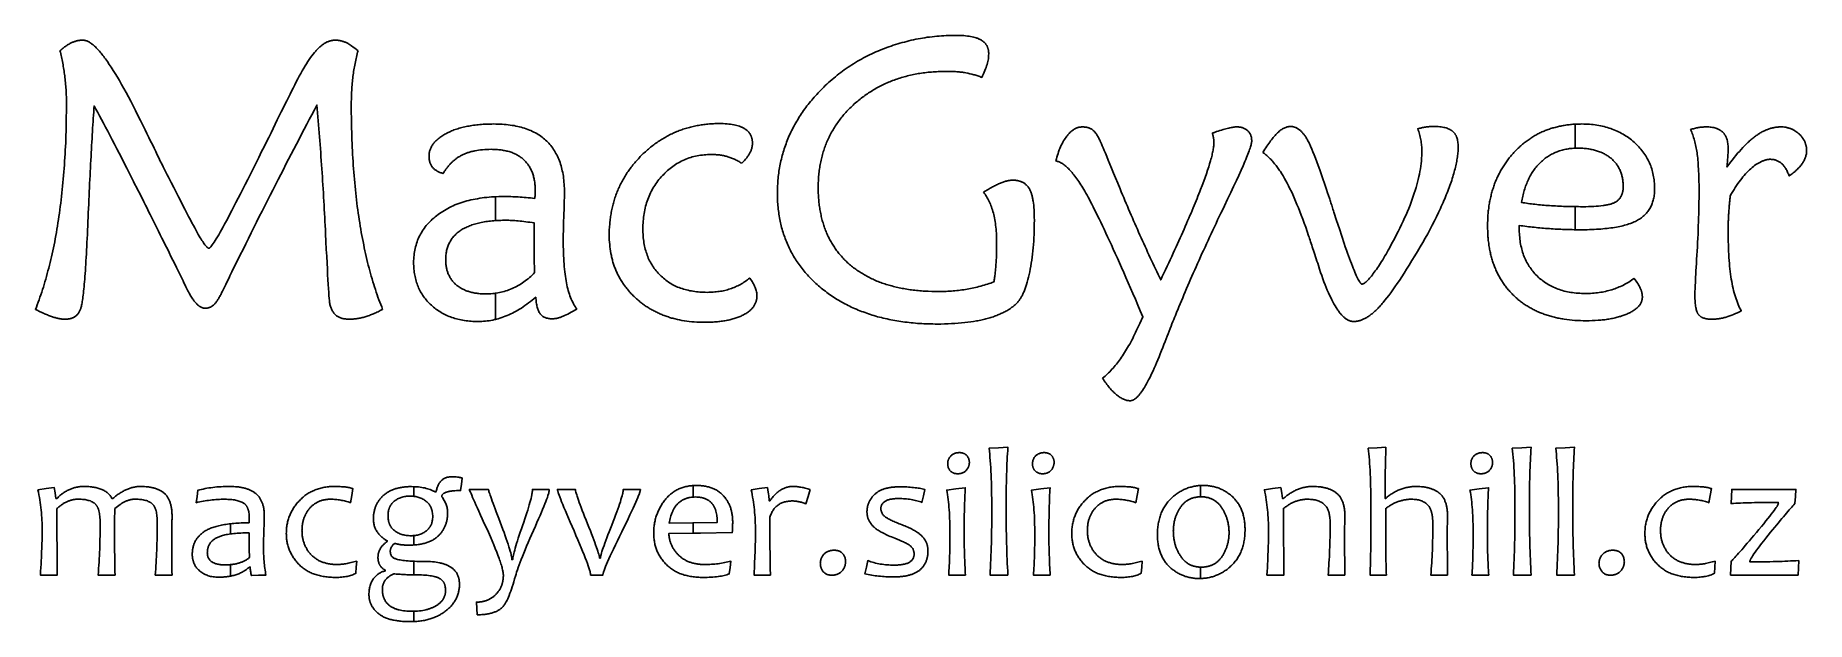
# Model space of a CAD drawing. Extents: x 0 to 100, y 0 to 33.1.
import ezdxf

# ---------------------------------------------------------------- set-up
doc = ezdxf.new("R2010")
doc.units = 0
doc.layers.get('0').update_dxf_attribs({"linetype": 'CONTINUOUS'})

msp = doc.modelspace()

# ---------------------------------------------------------------- linework, layer by layer
at = {"color": 7}
for points in [[(53.520022, 24.237279), (53.58619, 24.281394), (53.652357, 24.325509), (53.718525, 24.36332), (53.784693, 24.40113), (53.84771, 24.435791), (53.910727, 24.470451), (53.973743, 24.505111), (54.036759, 24.539772), (54.093474, 24.568132), (54.150189, 24.596492), (54.210055, 24.624853), (54.26992, 24.653213), (54.323484, 24.678423), (54.377048, 24.703634), (54.430614, 24.725689), (54.48418, 24.747744), (54.534591, 24.769799), (54.585002, 24.791854), (54.635416, 24.80761), (54.68583, 24.823365), (54.729941, 24.83912), (54.774052, 24.854875), (54.818168, 24.86433), (54.862283, 24.873785), (54.903243, 24.88324), (54.944203, 24.892695), (54.985163, 24.898995), (55.026123, 24.905294), (55.060784, 24.911594), (55.095444, 24.917894), (55.130105, 24.917894), (55.164765, 24.917894), (55.205725, 24.917894), (55.246685, 24.917894), (55.287646, 24.914744), (55.328606, 24.911594), (55.366417, 24.905294), (55.404229, 24.898995), (55.442039, 24.892695), (55.479849, 24.886395), (55.51451, 24.87694), (55.54917, 24.867485), (55.583831, 24.85803), (55.618491, 24.848576), (55.65, 24.835971), (55.68151, 24.823366), (55.71302, 24.810761), (55.744531, 24.798157), (55.772886, 24.779251), (55.801241, 24.760346), (55.829597, 24.744591), (55.857952, 24.728836), (55.883158, 24.70678), (55.908363, 24.684725), (55.933574, 24.66267), (55.958785, 24.640615), (55.980839, 24.61856), (56.002894, 24.596504), (56.024949, 24.568144), (56.047005, 24.539784), (56.065909, 24.511423), (56.084814, 24.483063), (56.10372, 24.454703), (56.122626, 24.426342), (56.13838, 24.394832), (56.154135, 24.363322), (56.169891, 24.328661), (56.185647, 24.294001), (56.201401, 24.253041), (56.217156, 24.21208), (56.229763, 24.17112), (56.242371, 24.130159), (56.254978, 24.086044), (56.267585, 24.041928), (56.28018, 23.994663), (56.292774, 23.947397), (56.302233, 23.896982), (56.311692, 23.846567), (56.321137, 23.793001), (56.330583, 23.739434), (56.346337, 23.622848), (56.362092, 23.506263), (56.371538, 23.377073), (56.380983, 23.247883), (56.38728, 23.106089), (56.393577, 22.964296), (56.396726, 22.809898), (56.399875, 22.6555), (56.396726, 22.453838), (56.393577, 22.252177), (56.38728, 22.053666), (56.380983, 21.855154), (56.371538, 21.662945), (56.362092, 21.470736), (56.349498, 21.284829), (56.336904, 21.098922), (56.317998, 20.922468), (56.299092, 20.746013), (56.277038, 20.57271), (56.254983, 20.399408), (56.226628, 20.232406), (56.198273, 20.065405), (56.169917, 19.904705), (56.141562, 19.744006), (56.106901, 19.592759), (56.072241, 19.441513), (56.034431, 19.30287), (55.99662, 19.164227), (55.95881, 19.038189), (55.921, 18.91215), (55.880038, 18.798715), (55.839077, 18.68528), (55.817023, 18.634865), (55.794968, 18.58445), (55.772913, 18.534034), (55.750857, 18.483619), (55.728801, 18.439503), (55.706746, 18.395388), (55.681541, 18.351272), (55.656337, 18.307157), (55.634281, 18.269346), (55.612226, 18.231536), (55.58702, 18.193726), (55.561815, 18.155915), (55.536609, 18.124405), (55.511404, 18.092894), (55.486198, 18.061384), (55.460993, 18.029874), (55.423182, 17.992063), (55.385372, 17.954253), (55.347562, 17.919593), (55.309751, 17.884932), (55.265641, 17.847122), (55.221531, 17.809311), (55.177421, 17.777801), (55.133311, 17.746291), (55.0892, 17.71163), (55.045089, 17.67697), (54.997829, 17.64546), (54.950569, 17.613949), (54.900155, 17.582439), (54.849742, 17.550929), (54.796177, 17.522568), (54.742612, 17.494208), (54.685897, 17.465848), (54.629182, 17.437487), (54.572469, 17.412277), (54.515755, 17.387067), (54.459039, 17.358706), (54.402323, 17.330346), (54.339306, 17.308291), (54.276289, 17.286236), (54.213272, 17.261025), (54.150255, 17.235815), (54.084088, 17.21376), (54.017921, 17.191705), (53.951754, 17.169649), (53.885587, 17.147594), (53.813117, 17.128689), (53.740648, 17.109784), (53.668179, 17.090879), (53.595709, 17.071973), (53.52324, 17.053068), (53.45077, 17.034163), (53.372, 17.018408), (53.29323, 17.002653), (53.214458, 16.986897), (53.135686, 16.971142), (52.971844, 16.945932), (52.808002, 16.920722), (52.637858, 16.898666), (52.467714, 16.876611), (52.284965, 16.857706), (52.102216, 16.838801), (51.913166, 16.829346), (51.724115, 16.819891), (51.528766, 16.810436), (51.333416, 16.800981), (51.12546, 16.797832), (50.917504, 16.794682), (50.791471, 16.797832), (50.665438, 16.800981), (50.539404, 16.804131), (50.41337, 16.807281), (50.290488, 16.810431), (50.167606, 16.813581), (50.044723, 16.819881), (49.92184, 16.82618), (49.802108, 16.835635), (49.682376, 16.84509), (49.565795, 16.857695), (49.449215, 16.8703), (49.329484, 16.882904), (49.209754, 16.895509), (49.096323, 16.911264), (48.982892, 16.927019), (48.866313, 16.942774), (48.749733, 16.95853), (48.639454, 16.977435), (48.529174, 16.99634), (48.415744, 17.018395), (48.302315, 17.040451), (48.195186, 17.062506), (48.088058, 17.084561), (47.97778, 17.109771), (47.867501, 17.134982), (47.763523, 17.160192), (47.659544, 17.185402), (47.552416, 17.213762), (47.445287, 17.242123), (47.34446, 17.273633), (47.243632, 17.305144), (47.139655, 17.336654), (47.035678, 17.368164), (46.938003, 17.405975), (46.840328, 17.443785), (46.739502, 17.478445), (46.638676, 17.513106), (46.544151, 17.550916), (46.449626, 17.588727), (46.351949, 17.629687), (46.254273, 17.670647), (46.159748, 17.714763), (46.065223, 17.758878), (45.973849, 17.802994), (45.882475, 17.847109), (45.7911, 17.894375), (45.699725, 17.94164), (45.611502, 17.988906), (45.52328, 18.036171), (45.435057, 18.086587), (45.346834, 18.137003), (45.261731, 18.19057), (45.176628, 18.244137), (45.091554, 18.300854), (45.00648, 18.357571), (44.924559, 18.411138), (44.842639, 18.464704), (44.760717, 18.524573), (44.678796, 18.584441), (44.600024, 18.64431), (44.521252, 18.704178), (44.442483, 18.767197), (44.363714, 18.830217), (44.288094, 18.896387), (44.212473, 18.962558), (44.140002, 19.025577), (44.067532, 19.088596), (43.995064, 19.157917), (43.922595, 19.227238), (43.853277, 19.293409), (43.783959, 19.359579), (43.717791, 19.4289), (43.651622, 19.498221), (43.588605, 19.570694), (43.525588, 19.643166), (43.462572, 19.712488), (43.399557, 19.781809), (43.342842, 19.857432), (43.286127, 19.933055), (43.229414, 20.005527), (43.1727, 20.078), (43.115984, 20.153623), (43.059268, 20.229246), (43.008854, 20.308021), (42.958441, 20.386795), (42.908028, 20.465569), (42.857616, 20.544343), (42.810355, 20.623117), (42.763093, 20.701891), (42.718978, 20.780666), (42.674863, 20.85944), (42.633903, 20.941366), (42.592942, 21.023291), (42.551982, 21.108367), (42.511022, 21.193443), (42.473212, 21.278519), (42.435402, 21.363596), (42.400741, 21.448672), (42.366081, 21.533747), (42.33457, 21.618823), (42.30306, 21.703899), (42.271549, 21.792127), (42.240039, 21.880354), (42.211683, 21.971732), (42.183328, 22.06311), (42.158122, 22.154488), (42.132917, 22.245866), (42.110862, 22.337244), (42.088808, 22.428622), (42.066752, 22.520001), (42.044697, 22.611379), (42.028942, 22.705908), (42.013188, 22.800436), (41.997432, 22.898116), (41.981676, 22.995797), (41.965921, 23.090326), (41.950166, 23.184855), (41.940721, 23.285686), (41.931275, 23.386517), (41.92183, 23.484197), (41.912384, 23.581877), (41.906087, 23.682708), (41.89979, 23.783539), (41.896641, 23.887521), (41.893493, 23.991503), (41.893493, 24.092334), (41.893493, 24.193165), (41.893493, 24.297147), (41.893493, 24.401129), (41.899803, 24.505111), (41.906113, 24.609094), (41.909262, 24.713075), (41.91241, 24.817057), (41.921856, 24.917888), (41.931302, 25.018719), (41.943909, 25.11955), (41.956516, 25.220381), (41.969124, 25.321212), (41.981731, 25.422044), (41.997486, 25.522874), (42.01324, 25.623705), (42.032146, 25.721385), (42.051052, 25.819065), (42.073106, 25.916745), (42.095161, 26.014425), (42.117216, 26.112105), (42.139272, 26.209785), (42.164483, 26.307465), (42.189694, 26.405145), (42.221203, 26.499674), (42.252712, 26.594203), (42.281068, 26.688732), (42.309423, 26.783261), (42.344083, 26.87779), (42.378744, 26.972319), (42.413404, 27.066848), (42.448065, 27.161377), (42.485875, 27.252756), (42.523685, 27.344134), (42.564647, 27.438663), (42.605608, 27.533192), (42.649718, 27.621419), (42.693828, 27.709646), (42.741088, 27.801024), (42.788348, 27.892402), (42.835609, 27.980629), (42.88287, 28.068856), (42.933284, 28.157084), (42.983698, 28.245311), (43.03726, 28.333538), (43.090822, 28.421765), (43.144388, 28.509992), (43.197955, 28.598219), (43.254668, 28.683295), (43.311382, 28.768372), (43.374399, 28.853448), (43.437416, 28.938524), (43.49728, 29.0236), (43.557145, 29.108677), (43.623313, 29.190601), (43.689482, 29.272526), (43.758801, 29.354452), (43.828121, 29.436377), (43.897438, 29.518302), (43.966754, 29.600227), (44.039225, 29.682152), (44.111696, 29.764078), (44.187315, 29.842852), (44.262934, 29.921627), (44.338554, 30.0004), (44.414173, 30.079174), (44.505547, 30.167402), (44.59692, 30.255629), (44.691446, 30.343856), (44.785971, 30.432083), (44.880496, 30.514008), (44.975021, 30.595933), (45.072697, 30.677858), (45.170373, 30.759783), (45.268048, 30.838558), (45.365723, 30.917332), (45.466552, 30.996106), (45.56738, 31.07488), (45.671356, 31.147352), (45.775332, 31.219825), (45.87931, 31.292297), (45.983287, 31.364769), (46.090417, 31.43094), (46.197546, 31.49711), (46.307825, 31.563281), (46.418103, 31.629451), (46.528383, 31.69247), (46.638662, 31.755489), (46.752091, 31.818509), (46.865519, 31.881529), (46.982101, 31.938246), (47.098683, 31.994963), (47.215264, 32.051681), (47.331844, 32.108398), (47.451575, 32.158814), (47.571305, 32.209229), (47.694189, 32.259645), (47.817072, 32.310061), (47.939953, 32.357326), (48.062835, 32.404591), (48.185718, 32.448707), (48.308601, 32.492822), (48.434636, 32.533783), (48.56067, 32.574743), (48.683552, 32.612554), (48.806433, 32.650364), (48.935618, 32.685025), (49.064802, 32.719685), (49.190835, 32.754345), (49.316868, 32.789006), (49.44605, 32.817366), (49.575233, 32.845726), (49.704419, 32.870936), (49.833604, 32.896147), (49.962788, 32.918202), (50.091972, 32.940257), (50.224308, 32.962313), (50.356643, 32.984368), (50.488977, 33.000123), (50.621311, 33.015878), (50.753646, 33.028483), (50.885982, 33.041088), (51.021467, 33.053692), (51.156952, 33.066297), (51.292439, 33.072597), (51.427925, 33.078897), (51.56341, 33.085196), (51.698895, 33.091496), (51.834381, 33.091496), (51.969866, 33.091496), (52.086448, 33.088346), (52.20303, 33.085196), (52.310157, 33.082046), (52.417284, 33.078897), (52.518112, 33.066292), (52.618939, 33.053687), (52.710313, 33.041082), (52.801687, 33.028478), (52.886759, 33.012722), (52.971832, 32.996967), (53.047453, 32.974912), (53.123073, 32.952857), (53.157734, 32.940252), (53.192394, 32.927647), (53.223905, 32.915042), (53.255415, 32.902438), (53.286925, 32.886683), (53.318434, 32.870927), (53.349944, 32.855172), (53.381455, 32.839417), (53.40666, 32.823662), (53.431866, 32.807907), (53.457072, 32.792151), (53.482277, 32.776396), (53.507487, 32.757491), (53.532696, 32.738586), (53.554752, 32.716531), (53.576807, 32.694475), (53.595713, 32.67557), (53.614619, 32.656665), (53.633523, 32.63461), (53.652428, 32.612554), (53.668184, 32.587349), (53.68394, 32.562144), (53.699694, 32.540089), (53.715449, 32.518034), (53.728056, 32.492823), (53.740664, 32.467613), (53.750123, 32.439253), (53.759582, 32.410892), (53.769027, 32.382532), (53.778473, 32.354172), (53.787918, 32.325811), (53.797364, 32.297451), (53.803674, 32.269091), (53.809985, 32.24073), (53.813133, 32.20922), (53.816282, 32.17771), (53.81943, 32.143049), (53.822579, 32.108389), (53.822579, 32.076884), (53.822579, 32.045379), (53.81943, 31.979209), (53.816282, 31.913039), (53.809971, 31.843718), (53.803661, 31.774396), (53.787907, 31.698773), (53.772152, 31.62315), (53.750096, 31.541224), (53.728041, 31.459299), (53.699681, 31.374223), (53.671322, 31.289147), (53.636665, 31.197769), (53.602009, 31.106391), (53.564199, 31.011862), (53.526388, 30.917333), (53.479129, 30.819653), (53.431869, 30.721973), (53.378304, 30.744028), (53.324739, 30.766083), (53.271175, 30.784989), (53.217612, 30.803894), (53.160896, 30.822799), (53.10418, 30.841704), (53.047465, 30.857459), (52.99075, 30.873215), (52.87732, 30.901575), (52.763891, 30.929935), (52.64416, 30.95514), (52.52443, 30.980346), (52.464564, 30.989801), (52.404698, 30.999255), (52.341682, 31.00871), (52.278666, 31.018165), (52.215649, 31.024465), (52.152632, 31.030765), (52.086465, 31.037064), (52.020298, 31.043364), (51.950979, 31.046514), (51.881659, 31.049664), (51.812341, 31.052814), (51.743023, 31.055964), (51.673704, 31.059113), (51.604386, 31.062263), (51.528767, 31.062263), (51.453148, 31.062263), (51.355472, 31.062263), (51.257795, 31.062263), (51.160119, 31.059113), (51.062443, 31.055964), (50.964767, 31.049664), (50.86709, 31.043364), (50.772565, 31.037064), (50.67804, 31.030765), (50.583515, 31.024465), (50.48899, 31.018165), (50.397616, 31.00871), (50.306243, 30.999255), (50.211717, 30.986651), (50.117192, 30.974046), (50.025819, 30.961441), (49.934445, 30.948836), (49.846222, 30.933081), (49.757999, 30.917326), (49.669775, 30.898421), (49.581551, 30.879516), (49.493329, 30.86061), (49.405106, 30.841705), (49.316882, 30.8228), (49.228658, 30.803895), (49.143587, 30.78184), (49.058515, 30.759784), (48.976594, 30.734574), (48.894672, 30.709364), (48.809598, 30.684154), (48.724524, 30.658943), (48.642603, 30.630583), (48.560683, 30.602223), (48.478761, 30.570712), (48.39684, 30.539202), (48.318069, 30.507692), (48.239299, 30.476181), (48.160529, 30.444671), (48.081758, 30.413161), (48.002986, 30.3785), (47.924215, 30.34384), (47.848595, 30.306029), (47.772976, 30.268219), (47.697356, 30.230409), (47.621735, 30.192598), (47.549266, 30.151638), (47.476796, 30.110677), (47.401177, 30.066562), (47.325558, 30.022446), (47.253087, 29.978331), (47.180616, 29.934215), (47.1113, 29.8901), (47.041983, 29.845985), (46.972665, 29.798719), (46.903346, 29.751453), (46.834028, 29.701038), (46.76471, 29.650622), (46.69539, 29.600207), (46.626071, 29.549791), (46.559904, 29.496225), (46.493737, 29.442659), (46.43072, 29.389092), (46.367703, 29.335526), (46.301536, 29.278808), (46.235369, 29.222091), (46.172352, 29.162222), (46.109334, 29.102354), (46.04947, 29.045637), (45.989605, 28.988919), (45.929739, 28.92905), (45.869873, 28.869182), (45.813158, 28.806163), (45.756444, 28.743144), (45.702879, 28.683275), (45.649314, 28.623407), (45.595749, 28.560387), (45.542184, 28.497368), (45.491773, 28.431198), (45.441362, 28.365027), (45.394101, 28.302008), (45.34684, 28.238989), (45.29958, 28.172819), (45.25232, 28.106648), (45.205059, 28.037327), (45.157797, 27.968006), (45.116837, 27.901835), (45.075877, 27.835665), (45.034917, 27.766343), (44.993957, 27.697022), (44.956147, 27.627701), (44.918336, 27.55838), (44.880526, 27.485907), (44.842716, 27.413435), (44.808055, 27.340963), (44.773395, 27.26849), (44.738735, 27.196018), (44.704074, 27.123546), (44.672564, 27.051074), (44.641053, 26.978601), (44.612698, 26.902978), (44.584342, 26.827355), (44.559137, 26.751731), (44.533931, 26.676108), (44.508726, 26.597334), (44.48352, 26.51856), (44.461466, 26.439786), (44.439411, 26.361011), (44.417356, 26.282237), (44.3953, 26.203463), (44.376394, 26.124689), (44.357488, 26.045915), (44.341734, 25.96399), (44.325979, 25.882064), (44.310223, 25.800139), (44.294467, 25.718214), (44.281873, 25.636289), (44.269279, 25.554364), (44.256672, 25.469287), (44.244064, 25.384211), (44.234605, 25.299135), (44.225147, 25.214059), (44.218849, 25.128983), (44.212552, 25.043907), (44.209404, 24.95568), (44.206255, 24.867452), (44.203107, 24.779225), (44.199958, 24.690998), (44.19681, 24.602771), (44.193661, 24.514544), (44.19681, 24.426317), (44.199958, 24.33809), (44.199958, 24.253014), (44.199958, 24.167938), (44.206268, 24.082861), (44.212579, 23.997785), (44.218876, 23.912709), (44.225173, 23.827633), (44.231483, 23.745708), (44.237794, 23.663783), (44.247239, 23.581858), (44.256685, 23.499932), (44.269292, 23.421158), (44.2819, 23.342384), (44.294507, 23.263609), (44.307114, 23.184835), (44.32287, 23.106061), (44.338626, 23.027287), (44.354381, 22.951664), (44.370136, 22.876041), (44.389041, 22.800417), (44.407947, 22.724794), (44.426852, 22.652322), (44.445756, 22.579849), (44.467812, 22.507377), (44.489867, 22.434905), (44.511923, 22.365583), (44.533979, 22.296262), (44.559183, 22.22379), (44.584387, 22.151318), (44.612743, 22.085147), (44.641098, 22.018977), (44.669453, 21.949656), (44.697809, 21.880335), (44.726164, 21.814164), (44.75452, 21.747993), (44.78918, 21.684974), (44.82384, 21.621955), (44.855351, 21.558936), (44.886861, 21.495917), (44.924672, 21.432897), (44.962482, 21.369877), (44.997142, 21.310009), (45.031803, 21.250141), (45.072763, 21.190272), (45.113723, 21.130403), (45.154685, 21.070535), (45.195646, 21.010667), (45.236606, 20.95395), (45.277566, 20.897232), (45.321676, 20.840515), (45.365786, 20.783798), (45.413048, 20.730231), (45.460309, 20.676665), (45.507569, 20.623098), (45.554829, 20.569531), (45.60209, 20.515965), (45.649351, 20.462398), (45.702916, 20.411983), (45.756481, 20.361567), (45.806892, 20.311152), (45.857303, 20.260736), (45.914019, 20.213471), (45.970735, 20.166205), (46.02745, 20.11894), (46.084165, 20.071674), (46.140881, 20.024408), (46.197597, 19.977143), (46.257461, 19.933027), (46.317326, 19.888912), (46.377192, 19.847952), (46.437058, 19.806991), (46.500074, 19.766031), (46.56309, 19.72507), (46.626107, 19.68411), (46.689124, 19.643149), (46.752141, 19.605339), (46.815158, 19.567528), (46.881325, 19.529718), (46.947492, 19.491908), (47.01681, 19.457247), (47.086128, 19.422587), (47.155447, 19.387927), (47.224765, 19.353266), (47.294084, 19.321756), (47.363404, 19.290245), (47.435872, 19.258735), (47.50834, 19.227225), (47.583959, 19.198865), (47.659578, 19.170504), (47.735199, 19.142144), (47.81082, 19.113784), (47.886441, 19.088573), (47.962063, 19.063363), (48.040832, 19.038158), (48.119602, 19.012953), (48.198373, 18.990897), (48.277145, 18.968842), (48.359065, 18.946787), (48.440986, 18.924731), (48.522907, 18.902676), (48.604829, 18.880621), (48.68675, 18.861716), (48.768672, 18.842811), (48.853746, 18.827055), (48.93882, 18.8113), (49.027043, 18.795545), (49.115266, 18.77979), (49.203487, 18.764035), (49.291708, 18.74828), (49.379934, 18.735675), (49.468159, 18.72307), (49.559533, 18.713615), (49.650907, 18.70416), (49.745432, 18.694705), (49.839957, 18.68525), (49.931331, 18.675801), (50.022704, 18.666351), (50.120379, 18.660052), (50.218054, 18.653752), (50.413407, 18.644302), (50.608759, 18.634853), (50.810413, 18.631703), (51.012066, 18.628553), (51.112892, 18.631703), (51.213718, 18.634853), (51.314544, 18.638003), (51.415371, 18.641152), (51.516198, 18.644302), (51.617025, 18.647452), (51.717851, 18.656907), (51.818678, 18.666362), (51.916354, 18.675811), (52.01403, 18.685261), (52.111706, 18.694716), (52.209382, 18.704171), (52.310207, 18.719926), (52.411032, 18.735681), (52.508708, 18.751436), (52.606385, 18.767191), (52.70091, 18.786097), (52.795435, 18.805002), (52.88996, 18.823907), (52.984485, 18.842812), (53.082161, 18.864867), (53.179837, 18.886923), (53.274362, 18.912133), (53.368887, 18.937343), (53.463412, 18.965704), (53.557937, 18.994064), (53.652462, 19.022424), (53.746987, 19.050785), (53.841512, 19.082295), (53.936037, 19.113805), (54.027411, 19.145316), (54.118785, 19.176826), (54.128244, 19.236695), (54.137703, 19.296563), (54.147149, 19.356431), (54.156594, 19.4163), (54.162904, 19.479319), (54.169215, 19.542339), (54.17866, 19.605358), (54.188106, 19.668377), (54.194416, 19.731396), (54.200727, 19.794416), (54.207024, 19.857435), (54.213321, 19.920454), (54.219631, 19.983474), (54.225941, 20.046493), (54.22909, 20.112664), (54.232239, 20.178834), (54.238536, 20.245004), (54.244833, 20.311175), (54.247981, 20.380496), (54.25113, 20.449817), (54.254278, 20.519139), (54.257427, 20.58846), (54.260575, 20.657782), (54.263724, 20.727103), (54.266872, 20.799575), (54.270021, 20.872047), (54.270021, 20.944518), (54.270021, 21.016988), (54.270021, 21.089461), (54.270021, 21.161933), (54.270021, 21.237556), (54.270021, 21.313179), (54.270021, 21.439218), (54.270021, 21.565256), (54.266872, 21.688144), (54.263724, 21.811032), (54.254265, 21.927618), (54.244806, 22.044204), (54.235361, 22.154488), (54.225915, 22.264772), (54.213308, 22.371905), (54.2007, 22.479037), (54.184944, 22.58302), (54.169188, 22.687002), (54.150284, 22.784682), (54.131379, 22.882362), (54.109324, 22.97374), (54.087268, 23.065118), (54.062062, 23.153345), (54.036857, 23.241572), (54.008502, 23.326648), (53.980146, 23.411725), (53.948637, 23.490499), (53.917128, 23.569273), (53.885617, 23.644896), (53.854107, 23.720519), (53.816296, 23.792991), (53.778486, 23.865464), (53.737525, 23.931634), (53.696563, 23.997804), (53.655603, 24.060824), (53.614643, 24.123843), (53.567333, 24.180561)], [(18.218107, 32.228135), (18.192902, 32.139908), (18.167697, 32.051681), (18.145642, 31.960303), (18.123586, 31.868925), (18.104681, 31.780698), (18.085776, 31.692471), (18.066871, 31.601092), (18.047966, 31.509714), (18.02906, 31.418336), (18.010155, 31.326958), (17.9944, 31.23558), (17.978645, 31.144202), (17.96604, 31.049673), (17.953435, 30.955144), (17.94083, 30.863766), (17.928226, 30.772388), (17.915621, 30.677859), (17.903016, 30.58333), (17.893567, 30.48565), (17.884117, 30.387969), (17.877817, 30.290289), (17.871518, 30.192609), (17.865218, 30.091778), (17.858918, 29.990947), (17.852618, 29.886965), (17.846319, 29.782984), (17.843169, 29.679002), (17.840019, 29.57502), (17.836869, 29.464736), (17.833719, 29.354452), (17.833719, 29.247319), (17.833719, 29.140186), (17.833719, 28.919618), (17.833719, 28.69905), (17.836869, 28.481633), (17.840019, 28.264216), (17.846319, 28.049951), (17.852618, 27.835685), (17.858918, 27.62457), (17.865218, 27.413455), (17.871518, 27.20234), (17.877817, 26.991226), (17.887272, 26.786412), (17.896727, 26.581599), (17.909332, 26.376786), (17.921937, 26.171973), (17.934541, 25.967161), (17.947146, 25.762348), (17.962901, 25.563837), (17.978656, 25.365326), (17.994411, 25.166815), (18.010167, 24.968303), (18.029072, 24.772943), (18.047977, 24.577583), (18.066882, 24.382224), (18.085787, 24.186864), (18.107843, 23.997805), (18.129898, 23.808747), (18.151953, 23.619689), (18.174009, 23.430631), (18.199214, 23.244724), (18.224419, 23.058817), (18.252774, 22.876061), (18.28113, 22.693305), (18.309485, 22.510548), (18.33784, 22.327792), (18.369351, 22.148187), (18.400861, 21.968582), (18.432371, 21.795278), (18.463882, 21.621975), (18.498542, 21.448672), (18.533202, 21.275368), (18.567863, 21.105216), (18.602523, 20.935064), (18.640334, 20.771214), (18.678144, 20.607363), (18.715954, 20.443513), (18.753765, 20.279662), (18.794725, 20.118963), (18.835686, 19.958264), (18.879796, 19.803866), (18.923907, 19.649469), (18.964867, 19.495071), (19.005828, 19.340674), (19.053088, 19.189428), (19.100349, 19.038181), (19.147609, 18.890085), (19.19487, 18.74199), (19.24213, 18.597045), (19.289391, 18.4521), (19.339804, 18.310307), (19.390218, 18.168513), (19.443782, 18.033022), (19.497346, 17.897531), (19.55091, 17.762039), (19.604474, 17.626548), (19.538306, 17.591887), (19.472139, 17.557227), (19.409123, 17.525716), (19.346106, 17.494206), (19.28309, 17.462696), (19.220073, 17.431185), (19.157056, 17.405975), (19.09404, 17.380765), (19.034173, 17.355555), (18.974307, 17.330344), (18.914442, 17.308289), (18.854576, 17.286234), (18.79471, 17.264179), (18.734845, 17.242123), (18.67813, 17.223218), (18.621414, 17.204313), (18.564699, 17.188558), (18.507984, 17.172803), (18.451269, 17.160198), (18.394555, 17.147593), (18.33784, 17.134988), (18.281125, 17.122384), (18.22441, 17.112929), (18.167694, 17.103474), (18.11098, 17.097174), (18.054265, 17.090874), (18.000701, 17.084575), (17.947137, 17.078275), (17.890422, 17.075125), (17.833707, 17.071975), (17.780143, 17.071975), (17.726579, 17.071975), (17.669863, 17.071975), (17.613148, 17.071975), (17.562735, 17.078275), (17.512322, 17.084575), (17.461909, 17.090874), (17.411495, 17.097174), (17.364235, 17.106629), (17.316974, 17.116084), (17.272864, 17.131839), (17.228753, 17.147595), (17.187793, 17.16335), (17.146832, 17.179105), (17.109022, 17.20116), (17.071211, 17.223215), (17.036551, 17.24527), (17.001891, 17.267326), (16.97038, 17.292536), (16.93887, 17.317746), (16.910515, 17.349257), (16.882159, 17.380767), (16.856954, 17.415427), (16.831749, 17.450088), (16.806544, 17.487898), (16.781338, 17.525708), (16.756133, 17.566669), (16.730928, 17.60763), (16.712023, 17.651745), (16.693117, 17.69586), (16.674212, 17.746276), (16.655307, 17.796692), (16.639552, 17.847107), (16.623796, 17.897523), (16.614342, 17.957391), (16.604887, 18.017259), (16.595432, 18.130694), (16.585977, 18.244129), (16.573372, 18.414282), (16.560767, 18.584434), (16.545012, 18.805002), (16.529257, 19.025569), (16.513502, 19.302854), (16.497747, 19.58014), (16.481992, 19.910992), (16.466237, 20.241843), (16.444181, 20.626261), (16.422126, 21.010679), (16.403221, 21.448664), (16.384316, 21.886649), (16.371711, 22.119821), (16.359106, 22.352992), (16.346499, 22.583012), (16.333891, 22.813031), (16.321286, 23.046203), (16.308682, 23.279374), (16.296077, 23.509395), (16.283472, 23.739416), (16.270867, 23.969437), (16.258263, 24.199457), (16.245658, 24.426327), (16.233053, 24.653197), (16.217298, 24.883218), (16.201543, 25.113238), (16.185788, 25.340108), (16.170032, 25.566978), (16.154277, 25.793848), (16.138522, 26.020717), (16.122767, 26.247587), (16.107012, 26.474457), (16.091257, 26.701326), (16.075502, 26.928196), (16.059746, 27.151915), (16.043991, 27.375634), (16.025086, 27.599352), (16.006181, 27.823071), (15.987276, 28.04679), (15.96837, 28.270509), (15.949465, 28.494227), (15.93056, 28.717946), (15.911655, 28.938514), (15.89275, 29.159082), (15.750962, 28.888099), (15.609174, 28.617115), (15.464236, 28.346132), (15.319298, 28.075148), (15.17436, 27.797863), (15.029421, 27.520578), (14.884483, 27.240142), (14.739545, 26.959705), (14.591456, 26.676118), (14.443367, 26.392531), (14.295278, 26.105793), (14.147189, 25.819055), (13.999099, 25.529166), (13.85101, 25.239277), (13.699771, 24.949388), (13.548531, 24.659498), (13.400442, 24.363307), (13.252353, 24.067117), (13.101113, 23.767775), (12.949873, 23.468433), (12.795482, 23.16594), (12.641091, 22.863446), (12.489851, 22.557803), (12.338612, 22.252159), (12.184221, 21.943364), (12.02983, 21.634569), (11.875439, 21.322623), (11.721048, 21.010677), (11.563507, 20.69558), (11.405966, 20.380484), (11.248424, 20.062236), (11.090882, 19.743988), (11.037318, 19.630553), (10.983754, 19.517118), (10.93334, 19.413136), (10.882927, 19.309154), (10.835666, 19.214625), (10.788406, 19.120096), (10.747445, 19.03502), (10.706485, 18.949944), (10.668675, 18.874321), (10.630864, 18.798697), (10.596204, 18.729376), (10.561543, 18.660055), (10.533188, 18.603337), (10.504833, 18.54662), (10.482778, 18.499354), (10.460722, 18.452089), (10.432362, 18.404823), (10.404002, 18.357557), (10.378796, 18.310292), (10.353591, 18.263027), (10.328386, 18.222066), (10.303181, 18.181105), (10.277975, 18.140145), (10.25277, 18.099185), (10.227565, 18.064524), (10.20236, 18.029864), (10.177154, 17.998354), (10.151949, 17.966843), (10.126744, 17.941633), (10.101538, 17.916423), (10.076333, 17.891217), (10.051128, 17.866012), (10.022773, 17.847107), (9.994417, 17.828202), (9.969212, 17.809297), (9.944007, 17.790391), (9.915646, 17.774636), (9.887286, 17.758881), (9.858931, 17.746276), (9.830575, 17.733671), (9.80222, 17.724222), (9.773865, 17.714772), (9.742354, 17.708473), (9.710844, 17.702173), (9.679334, 17.699023), (9.647824, 17.695873), (9.616313, 17.692723), (9.584803, 17.689573), (9.550142, 17.692723), (9.515482, 17.695873), (9.483972, 17.702173), (9.452461, 17.708473), (9.420951, 17.721077), (9.389441, 17.733682), (9.35478, 17.749437), (9.32012, 17.765192), (9.285459, 17.787248), (9.250799, 17.809303), (9.219289, 17.834513), (9.187778, 17.859723), (9.153118, 17.891234), (9.118458, 17.922744), (9.086947, 17.957404), (9.055437, 17.992065), (9.020777, 18.029875), (8.986116, 18.067686), (8.951456, 18.114951), (8.916795, 18.162217), (8.882135, 18.209482), (8.847475, 18.256748), (8.812814, 18.310314), (8.778154, 18.363881), (8.743494, 18.42375), (8.708833, 18.483618), (8.674173, 18.546637), (8.639512, 18.609657), (8.604852, 18.678978), (8.570192, 18.748299), (8.535531, 18.820771), (8.500871, 18.893244), (8.472516, 18.956263), (8.44416, 19.019283), (8.415805, 19.076), (8.38745, 19.132717), (8.362243, 19.183132), (8.337037, 19.233547), (8.318132, 19.274507), (8.299226, 19.315468), (8.188979, 19.539186), (8.078732, 19.762904), (7.971604, 19.980321), (7.864476, 20.197737), (7.757347, 20.408852), (7.650218, 20.619967), (7.549392, 20.827931), (7.448566, 21.035895), (7.347739, 21.240708), (7.246912, 21.445521), (7.146086, 21.644032), (7.045259, 21.842542), (6.950734, 22.034752), (6.856209, 22.226961), (6.761684, 22.41917), (6.667159, 22.61138), (6.572634, 22.794136), (6.478109, 22.976892), (6.389886, 23.156497), (6.301663, 23.336102), (6.21344, 23.512556), (6.125216, 23.689011), (6.040144, 23.859163), (5.955072, 24.029315), (5.869999, 24.196317), (5.784927, 24.363318), (5.703005, 24.524017), (5.621083, 24.684716), (5.542313, 24.842265), (5.463542, 24.999813), (5.387922, 25.151059), (5.312302, 25.302306), (5.164213, 25.595346), (5.016124, 25.888386), (4.874336, 26.16252), (4.732549, 26.436654), (4.597063, 26.698185), (4.461577, 26.959715), (4.332393, 27.205491), (4.203209, 27.451266), (4.080327, 27.684438), (3.957444, 27.91761), (3.844014, 28.131875), (3.730585, 28.346141), (3.623456, 28.547804), (3.516328, 28.749466), (3.41235, 28.932222), (3.308373, 29.114978), (3.298921, 28.941675), (3.289469, 28.768372), (3.276865, 28.588766), (3.264262, 28.409161), (3.251658, 28.223254), (3.239055, 28.037347), (3.229603, 27.848289), (3.22015, 27.659231), (3.207547, 27.463871), (3.194943, 27.268511), (3.18234, 27.069999), (3.169737, 26.871488), (3.160284, 26.666675), (3.150832, 26.461863), (3.138229, 26.253899), (3.125625, 26.045935), (3.116173, 25.831669), (3.106721, 25.617403), (3.094117, 25.396835), (3.081514, 25.176268), (3.072062, 24.952549), (3.062609, 24.72883), (3.053157, 24.498809), (3.043705, 24.268789), (3.031102, 24.035617), (3.018498, 23.802445), (3.009046, 23.566122), (2.999594, 23.3298), (2.98699, 23.084024), (2.974387, 22.838249), (2.964935, 22.592474), (2.955482, 22.346698), (2.94603, 22.100922), (2.936578, 21.855147), (2.923974, 21.625126), (2.911371, 21.395106), (2.898768, 21.177689), (2.886164, 20.960272), (2.876712, 20.755459), (2.86726, 20.550645), (2.854656, 20.361587), (2.842053, 20.172529), (2.832601, 19.992924), (2.823148, 19.813319), (2.810545, 19.649469), (2.797941, 19.485619), (2.785338, 19.334372), (2.772735, 19.183125), (2.760131, 19.044483), (2.747528, 18.90584), (2.734924, 18.779802), (2.722321, 18.653763), (2.709718, 18.543479), (2.697114, 18.433195), (2.684511, 18.335515), (2.671907, 18.237835), (2.659304, 18.152759), (2.6467, 18.067682), (2.634097, 17.99521), (2.621494, 17.922738), (2.60889, 17.86287), (2.596287, 17.803001), (2.583683, 17.758886), (2.57108, 17.71477), (2.555326, 17.67381), (2.539571, 17.63285), (2.523817, 17.595039), (2.508063, 17.557229), (2.489158, 17.519418), (2.470254, 17.481608), (2.451348, 17.450098), (2.432443, 17.418587), (2.410388, 17.390227), (2.388332, 17.361867), (2.366276, 17.336656), (2.34422, 17.311446), (2.319014, 17.286236), (2.293807, 17.261026), (2.2686, 17.24212), (2.243393, 17.223215), (2.211885, 17.20431), (2.180376, 17.185405), (2.152019, 17.16965), (2.123662, 17.153894), (2.089003, 17.14129), (2.054343, 17.128685), (2.019684, 17.11923), (1.985024, 17.109775), (1.947214, 17.10032), (1.909405, 17.090865), (1.868444, 17.084565), (1.827483, 17.078266), (1.783371, 17.075116), (1.73926, 17.071966), (1.69515, 17.071966), (1.651041, 17.071966), (1.613231, 17.071966), (1.575421, 17.071966), (1.537611, 17.075116), (1.499801, 17.078266), (1.45884, 17.084565), (1.417879, 17.090865), (1.376918, 17.097165), (1.335958, 17.103465), (1.291846, 17.11292), (1.247735, 17.122374), (1.200472, 17.134979), (1.15321, 17.147584), (1.105947, 17.160189), (1.058685, 17.172795), (1.008269, 17.188556), (0.957853, 17.204317), (0.904289, 17.223223), (0.850724, 17.242129), (0.79716, 17.264186), (0.743596, 17.286243), (0.686881, 17.3083), (0.630166, 17.330356), (0.5703, 17.355564), (0.510435, 17.380772), (0.450569, 17.40598), (0.390703, 17.431187), (0.327686, 17.462697), (0.26467, 17.494206), (0.201653, 17.525716), (0.138637, 17.557226), (0.069318, 17.591887), (0, 17.626548), (0.053564, 17.758888), (0.107128, 17.891228), (0.157542, 18.029871), (0.207955, 18.168513), (0.258368, 18.310307), (0.308781, 18.4521), (0.356044, 18.597045), (0.403306, 18.74199), (0.447418, 18.886934), (0.491529, 19.031879), (0.535641, 19.183125), (0.579752, 19.334372), (0.623864, 19.488769), (0.667975, 19.643166), (0.708936, 19.797564), (0.749897, 19.951962), (0.790858, 20.112661), (0.831819, 20.27336), (0.869629, 20.437211), (0.907439, 20.601061), (0.945249, 20.768063), (0.983059, 20.935064), (1.017718, 21.102065), (1.052376, 21.269066), (1.087036, 21.44237), (1.121695, 21.615673), (1.153204, 21.792127), (1.184712, 21.968582), (1.213069, 22.148187), (1.241427, 22.327792), (1.272935, 22.510548), (1.304443, 22.693305), (1.32965, 22.876061), (1.354857, 23.058817), (1.380064, 23.247875), (1.40527, 23.436933), (1.430477, 23.625991), (1.455684, 23.815049), (1.47774, 24.007258), (1.499795, 24.199467), (1.518701, 24.394827), (1.537606, 24.590187), (1.556511, 24.785548), (1.575416, 24.980908), (1.59117, 25.182569), (1.606924, 25.384231), (1.622679, 25.585893), (1.638433, 25.787555), (1.651036, 25.992369), (1.663639, 26.197182), (1.673092, 26.401995), (1.682544, 26.606807), (1.695148, 26.817922), (1.707751, 27.029037), (1.714052, 27.240152), (1.720354, 27.451266), (1.726656, 27.668683), (1.732957, 27.8861), (1.736107, 28.103517), (1.739257, 28.320934), (1.742407, 28.538351), (1.745557, 28.755768), (1.745557, 28.979487), (1.745557, 29.203206), (1.745557, 29.310338), (1.745557, 29.417471), (1.745557, 29.521453), (1.745557, 29.625435), (1.739256, 29.729417), (1.732954, 29.833399), (1.729804, 29.93423), (1.726654, 30.035061), (1.720352, 30.132741), (1.714051, 30.230421), (1.704598, 30.328101), (1.695145, 30.425781), (1.685693, 30.52031), (1.67624, 30.614839), (1.666788, 30.709368), (1.657335, 30.803897), (1.644732, 30.895275), (1.632129, 30.986653), (1.616374, 31.078032), (1.60062, 31.16941), (1.588017, 31.257637), (1.575414, 31.345864), (1.55966, 31.437242), (1.543906, 31.52862), (1.525, 31.616847), (1.506095, 31.705074), (1.48719, 31.793301), (1.468285, 31.881529), (1.44938, 31.966605), (1.430474, 32.051681), (1.408419, 32.139908), (1.386363, 32.228135), (1.430474, 32.265945), (1.474586, 32.303755), (1.518697, 32.338416), (1.562809, 32.373076), (1.60692, 32.407736), (1.651032, 32.442397), (1.691993, 32.470757), (1.732954, 32.499117), (1.773915, 32.527478), (1.814876, 32.555838), (1.855837, 32.581043), (1.896797, 32.606249), (1.934607, 32.628304), (1.972417, 32.650359), (2.010227, 32.669264), (2.048037, 32.68817), (2.085847, 32.703925), (2.123657, 32.71968), (2.161467, 32.732285), (2.199277, 32.744889), (2.240238, 32.757494), (2.281199, 32.770099), (2.319008, 32.779554), (2.356818, 32.789009), (2.397779, 32.798464), (2.43874, 32.807918), (2.479701, 32.814218), (2.520662, 32.820518), (2.561623, 32.823668), (2.602584, 32.826818), (2.643545, 32.826818), (2.684506, 32.826818), (2.719165, 32.823668), (2.753825, 32.820518), (2.788484, 32.814218), (2.823143, 32.807918), (2.860952, 32.795314), (2.898762, 32.782709), (2.936572, 32.766954), (2.974382, 32.751199), (3.012192, 32.729143), (3.050002, 32.707088), (3.087812, 32.681878), (3.125622, 32.656668), (3.166583, 32.625157), (3.207544, 32.593647), (3.251655, 32.558987), (3.295767, 32.524326), (3.339878, 32.483366), (3.38399, 32.442405), (3.428101, 32.39829), (3.472213, 32.354174), (3.519475, 32.303759), (3.566738, 32.253343), (3.614, 32.199777), (3.661263, 32.14621), (3.708525, 32.086342), (3.755788, 32.026474), (3.806201, 31.963454), (3.856614, 31.900434), (3.907028, 31.831113), (3.957441, 31.761792), (4.011005, 31.68932), (4.064569, 31.616847), (4.171697, 31.456148), (4.278826, 31.295449), (4.392256, 31.115843), (4.505686, 30.936238), (4.625417, 30.737727), (4.745149, 30.539216), (4.868031, 30.3218), (4.990913, 30.104383), (5.120098, 29.86806), (5.249282, 29.631738), (5.384767, 29.376509), (5.520253, 29.12128), (5.655739, 28.850297), (5.791225, 28.579314), (5.936163, 28.286274), (6.081101, 27.993234), (6.18823, 27.769515), (6.295358, 27.545796), (6.399335, 27.337832), (6.503313, 27.129868), (6.600988, 26.928207), (6.698664, 26.726545), (6.790038, 26.540637), (6.881412, 26.35473), (6.966485, 26.178276), (7.051557, 26.001822), (7.133479, 25.837972), (7.2154, 25.674122), (7.291021, 25.522875), (7.366641, 25.371628), (7.43911, 25.229835), (7.511579, 25.088041), (7.659668, 24.795001), (7.807757, 24.501961), (7.943243, 24.237279), (8.078729, 23.972598), (8.201611, 23.733124), (8.324493, 23.493651), (8.434773, 23.276234), (8.545052, 23.058817), (8.645878, 22.869759), (8.746705, 22.680701), (8.834929, 22.520002), (8.923152, 22.359303), (8.995621, 22.22066), (9.068089, 22.082017), (9.131106, 21.971733), (9.194123, 21.861449), (9.247687, 21.76692), (9.301251, 21.672391), (9.351665, 21.593617), (9.402078, 21.514842), (9.446189, 21.448672), (9.490299, 21.382502), (9.53126, 21.325784), (9.57222, 21.269067), (9.60688, 21.228106), (9.641541, 21.187146), (9.673051, 21.155635), (9.704561, 21.124125), (9.717166, 21.11152), (9.729771, 21.098916), (9.73922, 21.092616), (9.74867, 21.086316), (9.761275, 21.083166), (9.77388, 21.080016), (9.783329, 21.076867), (9.792779, 21.073717), (9.802228, 21.076867), (9.811678, 21.080016), (9.824283, 21.086316), (9.836887, 21.092616), (9.852643, 21.108371), (9.868398, 21.124126), (9.884153, 21.143032), (9.899908, 21.161937), (9.944019, 21.212352), (9.988129, 21.262768), (10.038542, 21.338391), (10.088955, 21.414013), (10.148821, 21.511694), (10.208687, 21.609374), (10.278006, 21.725959), (10.347324, 21.842545), (10.426095, 21.981188), (10.504866, 22.119831), (10.593089, 22.277379), (10.681311, 22.434928), (10.778988, 22.617684), (10.876664, 22.80044), (10.983792, 23.002102), (11.09092, 23.203764), (11.207501, 23.427483), (11.324081, 23.651202), (11.450115, 23.896977), (11.576148, 24.142752), (11.711634, 24.410585), (11.847119, 24.678417), (11.992058, 24.965155), (12.136996, 25.251893), (12.291387, 25.560688), (12.445778, 25.869483), (12.609621, 26.200335), (12.773464, 26.531186), (12.90895, 26.805321), (13.044435, 27.079455), (13.17362, 27.337835), (13.302804, 27.596214), (13.422535, 27.84199), (13.542267, 28.087765), (13.655697, 28.320937), (13.769127, 28.554108), (13.879406, 28.771525), (13.989684, 28.988942), (14.090511, 29.190604), (14.191338, 29.392266), (14.282712, 29.581324), (14.374087, 29.770383), (14.46231, 29.946836), (14.550533, 30.12329), (14.638756, 30.299745), (14.72698, 30.476199), (14.812052, 30.636898), (14.897124, 30.797598), (14.982197, 30.948844), (15.067269, 31.100091), (15.14604, 31.235582), (15.224811, 31.371074), (15.303582, 31.497113), (15.382353, 31.623152), (15.457972, 31.733435), (15.533592, 31.843719), (15.609212, 31.941399), (15.684832, 32.039079), (15.75415, 32.121005), (15.823468, 32.20293), (15.858129, 32.24074), (15.892789, 32.278551), (15.92745, 32.313211), (15.96211, 32.347872), (15.99362, 32.382532), (16.025131, 32.417192), (16.059791, 32.445553), (16.094452, 32.473913), (16.129112, 32.502273), (16.163772, 32.530634), (16.198432, 32.555839), (16.233093, 32.581044), (16.267753, 32.606254), (16.302414, 32.631465), (16.337074, 32.65037), (16.371735, 32.669275), (16.406395, 32.68818), (16.441055, 32.707086), (16.475716, 32.722841), (16.510376, 32.738596), (16.541886, 32.751201), (16.573397, 32.763805), (16.608057, 32.77641), (16.642717, 32.789015), (16.677378, 32.795315), (16.712038, 32.801614), (16.746699, 32.807914), (16.781359, 32.814214), (16.816019, 32.820513), (16.85068, 32.826813), (16.88534, 32.826813), (16.92, 32.826813), (16.957811, 32.826813), (16.995621, 32.826813), (17.036582, 32.823663), (17.077542, 32.820513), (17.115353, 32.814214), (17.153163, 32.807914), (17.190973, 32.798459), (17.228784, 32.789004), (17.269744, 32.779549), (17.310705, 32.770094), (17.348515, 32.75749), (17.386325, 32.744885), (17.424136, 32.73228), (17.461946, 32.719675), (17.499757, 32.70392), (17.537567, 32.688165), (17.575377, 32.66926), (17.613188, 32.650355), (17.650998, 32.628299), (17.688809, 32.606244), (17.729769, 32.581039), (17.77073, 32.555834), (17.81169, 32.527473), (17.852651, 32.499113), (17.940874, 32.436093), (18.029096, 32.373074), (18.123602, 32.300604)], [(25.868188, 28.093868), (25.767419, 28.090768), (25.66665, 28.087667), (25.568982, 28.084567), (25.471313, 28.081466), (25.376746, 28.078365), (25.282178, 28.075265), (25.18761, 28.069064), (25.093042, 28.062346), (25.005192, 28.053044), (24.916825, 28.043742), (24.825358, 28.030823), (24.733891, 28.018421), (24.649141, 28.006018), (24.563875, 27.993099), (24.48171, 27.977596), (24.400061, 27.961577), (24.317895, 27.946074), (24.236247, 27.930054), (24.157182, 27.91145), (24.078634, 27.89233), (24.003186, 27.870109), (23.927222, 27.848405), (23.851774, 27.826184), (23.776326, 27.803963), (23.703463, 27.779159), (23.631116, 27.753837), (23.561869, 27.725415), (23.492623, 27.696993), (23.426477, 27.665471), (23.360331, 27.633948), (23.297286, 27.605526), (23.234241, 27.577104), (23.171196, 27.542481), (23.10815, 27.507857), (23.051306, 27.473234), (22.994979, 27.438611), (22.941235, 27.403988), (22.887492, 27.369365), (22.840466, 27.334742), (22.792924, 27.300118), (22.745898, 27.262394), (22.698356, 27.224154), (22.657532, 27.18333), (22.616707, 27.142505), (22.578984, 27.104781), (22.54126, 27.067058), (22.509737, 27.025716), (22.478214, 26.984892), (22.446692, 26.944068), (22.415169, 26.903243), (22.389848, 26.858801), (22.364526, 26.814877), (22.342305, 26.770435), (22.320601, 26.72651), (22.304582, 26.682585), (22.289079, 26.638143), (22.273059, 26.594218), (22.257556, 26.550293), (22.248254, 26.502751), (22.238436, 26.455725), (22.232235, 26.405083), (22.226033, 26.354956), (22.226033, 26.307414), (22.226033, 26.260389), (22.226033, 26.212846), (22.226033, 26.165821), (22.232235, 26.121379), (22.238436, 26.077454), (22.244637, 26.033529), (22.251355, 25.989087), (22.263757, 25.951363), (22.27616, 25.91364), (22.289079, 25.875916), (22.301481, 25.838192), (22.320601, 25.803052), (22.339205, 25.768429), (22.358325, 25.733806), (22.377446, 25.699182), (22.39915, 25.66766), (22.421371, 25.636137), (22.449792, 25.607715), (22.478214, 25.57981), (22.50612, 25.554488), (22.534542, 25.529167), (22.569165, 25.503846), (22.604305, 25.478524), (22.638928, 25.45682), (22.673551, 25.434599), (22.714376, 25.412378), (22.7552, 25.390674), (22.796025, 25.374654), (22.837366, 25.359152), (22.881291, 25.343132), (22.925216, 25.327629), (22.972758, 25.311609), (23.019783, 25.296106), (23.045105, 25.340031), (23.070426, 25.384473), (23.098848, 25.425297), (23.12727, 25.466122), (23.152075, 25.506946), (23.177397, 25.548287), (23.208919, 25.586011), (23.240442, 25.623735), (23.268864, 25.661459), (23.297286, 25.699182), (23.328809, 25.733806), (23.360331, 25.768429), (23.391854, 25.803052), (23.423376, 25.838192), (23.454899, 25.872815), (23.486422, 25.907438), (23.521045, 25.938961), (23.555668, 25.970484), (23.590291, 25.998389), (23.624915, 26.026811), (23.659538, 26.055233), (23.694161, 26.083655), (23.728784, 26.112077), (23.763407, 26.140499), (23.801131, 26.165821), (23.839372, 26.190625), (23.877096, 26.215947), (23.914819, 26.241268), (23.955644, 26.263489), (23.996468, 26.285193), (24.034709, 26.307414), (24.072432, 26.329635), (24.113257, 26.348238), (24.154081, 26.367359), (24.198523, 26.385962), (24.242448, 26.405083), (24.286373, 26.424203), (24.330815, 26.442806), (24.37474, 26.458826), (24.418665, 26.474329), (24.466207, 26.490348), (24.513233, 26.505851), (24.560775, 26.518771), (24.6078, 26.531173), (24.658443, 26.543575), (24.708569, 26.556494), (24.759212, 26.565796), (24.809855, 26.575098), (24.916825, 26.594218), (25.023796, 26.613338), (25.137484, 26.625741), (25.250655, 26.638143), (25.367444, 26.647962), (25.483716, 26.657264), (25.606706, 26.660364), (25.729696, 26.663465), (25.805143, 26.660364), (25.881107, 26.657264), (25.953455, 26.654163), (26.025801, 26.651062), (26.095048, 26.644861), (26.164294, 26.638143), (26.23044, 26.631942), (26.296586, 26.625741), (26.362732, 26.613338), (26.428878, 26.600419), (26.491922, 26.588017), (26.554967, 26.575098), (26.618015, 26.562696), (26.68106, 26.550293), (26.741004, 26.531173), (26.800948, 26.512053), (26.857793, 26.493449), (26.91412, 26.474329), (26.967863, 26.452625), (27.021607, 26.430404), (27.071733, 26.405083), (27.122377, 26.379761), (27.172502, 26.354956), (27.223143, 26.329635), (27.27017, 26.298112), (27.317713, 26.26659), (27.364738, 26.235067), (27.412281, 26.203544), (27.456204, 26.172022), (27.500646, 26.140499), (27.541471, 26.102775), (27.582297, 26.065051), (27.620018, 26.026811), (27.657742, 25.989087), (27.692366, 25.948263), (27.727508, 25.907438), (27.762129, 25.866097), (27.796752, 25.825273), (27.828274, 25.781348), (27.8598, 25.736906), (27.887702, 25.689881), (27.916127, 25.642855), (27.941447, 25.592212), (27.966768, 25.541569), (27.992091, 25.491443), (28.016893, 25.4408), (28.039116, 25.387573), (28.061335, 25.33383), (28.079941, 25.280086), (28.09906, 25.22686), (28.114564, 25.170016), (28.130582, 25.113172), (28.142986, 25.053227), (28.155905, 24.993282), (28.168306, 24.933854), (28.181226, 24.87391), (28.190529, 24.807764), (28.199829, 24.741618), (28.206031, 24.678573), (28.212748, 24.615528), (28.215849, 24.546281), (28.21895, 24.476518), (28.21895, 24.407271), (28.21895, 24.338025), (28.21895, 24.303402), (28.21895, 24.268779), (28.21895, 24.237256), (28.21895, 24.205734), (28.21895, 24.174211), (28.21895, 24.142688), (28.215849, 24.117367), (28.212748, 24.092562), (28.212748, 24.067241), (28.212748, 24.041919), (28.209132, 24.013497), (28.206031, 23.985075), (28.20293, 23.963371), (28.199829, 23.94115), (28.193627, 23.915829), (28.187428, 23.890507), (28.067537, 23.903426), (27.947649, 23.915829), (27.828274, 23.925131), (27.708386, 23.934949), (27.595216, 23.944251), (27.481527, 23.953553), (27.371455, 23.963371), (27.260867, 23.972673), (27.156997, 23.978874), (27.05313, 23.985075), (26.94926, 23.988176), (26.844874, 23.991276), (26.744104, 23.994894), (26.643335, 23.997994), (26.548768, 23.997994), (26.454199, 23.997994), (26.309505, 23.994894), (26.164294, 23.991276), (26.022701, 23.988176), (25.980326, 23.987142), (25.980326, 22.637354), (26.073344, 22.643038), (26.171012, 22.649239), (26.271781, 22.65234), (26.37255, 22.655441), (26.47642, 22.655441), (26.58029, 22.655441), (26.656255, 22.655441), (26.731701, 22.655441), (26.813351, 22.65234), (26.895515, 22.649239), (26.983883, 22.643038), (27.071733, 22.636837), (27.1663, 22.627019), (27.260867, 22.617717), (27.364738, 22.608415), (27.469124, 22.598596), (27.579196, 22.586194), (27.689265, 22.573792), (27.806055, 22.557772), (27.922844, 22.542269), (28.042216, 22.523149), (28.162104, 22.504029), (28.165205, 22.444601), (28.168306, 22.384656), (28.168306, 22.308692), (28.168306, 22.233244), (28.168306, 22.147978), (28.168306, 22.063228), (28.165205, 21.96556), (28.162104, 21.867892), (28.162104, 21.770223), (28.162104, 21.672555), (28.159004, 21.587289), (28.155905, 21.502023), (28.155905, 21.432776), (28.155905, 21.36353), (28.155905, 21.306686), (28.155905, 21.250358), (28.155905, 21.171293), (28.155905, 21.092745), (28.155905, 21.01058), (28.155905, 20.928931), (28.155905, 20.843665), (28.155905, 20.758399), (28.155905, 20.673649), (28.155905, 20.588383), (28.159004, 20.496916), (28.162104, 20.405966), (28.165205, 20.301579), (28.168306, 20.197709), (28.171407, 20.07782), (28.174508, 19.958447), (28.181226, 19.829256), (28.187428, 19.700065), (28.11508, 19.627202), (28.042216, 19.554855), (27.966768, 19.485608), (27.891322, 19.416362), (27.812257, 19.353317), (27.733707, 19.290271), (27.654642, 19.233427), (27.576095, 19.176583), (27.497545, 19.123356), (27.418482, 19.069613), (27.336832, 19.019487), (27.254668, 18.968844), (27.169401, 18.924919), (27.084652, 18.880477), (26.999385, 18.839653), (26.914636, 18.798828), (26.826268, 18.764205), (26.737903, 18.729582), (26.649537, 18.698059), (26.561685, 18.666537), (26.470218, 18.641215), (26.378752, 18.615894), (26.287284, 18.59729), (26.195817, 18.57817), (26.101249, 18.55905), (26.007198, 18.540446), (25.980326, 18.537862), (25.980326, 17.06095), (26.025801, 17.071802), (26.126571, 17.100224), (26.22734, 17.128646), (26.328109, 17.163269), (26.429395, 17.197893), (26.530162, 17.239234), (26.630932, 17.280058), (26.731701, 17.323983), (26.83247, 17.368425), (26.933239, 17.418551), (27.034008, 17.469194), (27.134778, 17.525521), (27.235547, 17.582365), (27.336832, 17.64231), (27.437601, 17.702255), (27.53837, 17.771501), (27.63914, 17.840747), (27.739909, 17.913094), (27.840678, 17.985958), (27.944548, 18.064506), (28.048934, 18.143054), (28.149703, 18.228321), (28.250473, 18.313587), (28.256675, 18.234522), (28.262874, 18.155973), (28.269076, 18.083627), (28.275277, 18.010763), (28.288197, 17.944617), (28.300598, 17.878471), (28.313518, 17.818527), (28.325919, 17.759098), (28.34504, 17.702255), (28.363643, 17.64541), (28.382764, 17.595284), (28.401367, 17.544641), (28.423587, 17.500716), (28.445809, 17.456275), (28.47113, 17.418551), (28.495935, 17.380827), (28.524356, 17.346204), (28.55278, 17.311581), (28.584303, 17.283159), (28.615825, 17.254736), (28.65355, 17.229415), (28.691271, 17.204094), (28.732612, 17.18549), (28.773438, 17.16637), (28.817364, 17.150867), (28.861803, 17.134847), (28.911931, 17.122445), (28.962572, 17.109526), (29.0127, 17.103325), (29.063341, 17.097123), (29.120187, 17.094023), (29.176514, 17.090922), (29.211138, 17.090922), (29.245761, 17.090922), (29.2809, 17.097123), (29.315524, 17.103325), (29.350147, 17.106425), (29.384771, 17.109526), (29.422492, 17.119344), (29.460216, 17.128646), (29.501042, 17.137948), (29.542383, 17.147766), (29.583208, 17.160169), (29.624031, 17.172571), (29.664856, 17.18549), (29.706197, 17.197893), (29.747022, 17.217013), (29.787845, 17.235616), (29.879314, 17.273857), (29.97078, 17.311581), (30.065348, 17.358606), (30.159915, 17.406149), (30.257586, 17.462476), (30.355254, 17.51932), (30.459122, 17.582365), (30.562992, 17.64541), (30.515967, 17.717757), (30.468424, 17.790621), (30.4214, 17.869169), (30.373857, 17.947718), (30.333032, 18.032984), (30.292207, 18.11825), (30.254485, 18.2061), (30.216242, 18.294466), (30.181621, 18.389034), (30.146998, 18.483602), (30.115476, 18.584371), (30.083951, 18.68514), (30.055529, 18.792627), (30.027623, 18.899597), (30.002303, 19.009668), (29.976982, 19.120256), (29.957861, 19.239628), (29.939258, 19.359518), (29.920136, 19.488709), (29.901534, 19.6179), (29.885513, 19.753292), (29.870011, 19.888684), (29.857091, 20.036996), (29.84469, 20.185307), (29.835388, 20.34292), (29.825569, 20.500016), (29.819367, 20.663831), (29.813168, 20.828162), (29.806966, 21.001278), (29.800764, 21.174394), (29.800764, 21.360429), (29.800764, 21.546464), (29.800764, 21.615711), (29.800764, 21.684957), (29.800764, 21.760405), (29.800764, 21.836369), (29.803865, 21.918018), (29.806966, 22.000183), (29.806966, 22.08855), (29.806966, 22.1764), (29.810067, 22.270968), (29.813168, 22.365536), (29.816269, 22.463204), (29.819367, 22.560873), (29.822468, 22.664742), (29.825569, 22.769129), (29.82867, 22.876099), (29.832287, 22.983069), (29.838489, 23.090556), (29.84469, 23.197526), (29.847791, 23.298295), (29.850892, 23.399064), (29.853991, 23.490532), (29.857091, 23.581999), (29.857091, 23.663648), (29.857091, 23.745813), (29.860192, 23.81816), (29.863809, 23.890507), (29.863809, 23.956653), (29.863809, 24.022799), (29.86691, 24.082744), (29.870011, 24.142688), (29.870011, 24.190231), (29.870011, 24.237256), (29.86691, 24.357145), (29.863809, 24.476518), (29.857091, 24.590206), (29.850892, 24.703378), (29.84159, 24.813965), (29.832287, 24.924036), (29.819367, 25.031523), (29.806966, 25.138493), (29.787845, 25.242363), (29.769242, 25.346232), (29.747022, 25.447001), (29.7248, 25.548287), (29.699479, 25.642855), (29.674674, 25.736906), (29.646253, 25.828373), (29.617831, 25.919841), (29.583208, 26.008208), (29.548585, 26.096574), (29.51086, 26.181323), (29.47262, 26.26659), (29.431795, 26.348238), (29.39097, 26.430404), (29.347046, 26.505851), (29.302604, 26.581816), (29.25558, 26.657264), (29.208037, 26.732711), (29.154811, 26.801958), (29.101066, 26.871721), (29.044223, 26.937867), (28.987896, 27.004012), (28.927949, 27.067058), (28.868005, 27.130103), (28.801859, 27.18643), (28.735713, 27.243274), (28.669567, 27.300118), (28.603422, 27.356962), (28.530558, 27.407088), (28.45821, 27.457731), (28.382764, 27.504757), (28.307316, 27.552299), (28.225149, 27.593124), (28.142986, 27.633948), (28.061335, 27.674772), (27.979172, 27.716114), (27.891322, 27.750737), (27.802954, 27.78536), (27.711487, 27.816883), (27.620018, 27.848405), (27.52235, 27.876827), (27.424682, 27.905249), (27.327013, 27.930054), (27.229345, 27.955375), (27.125475, 27.977596), (27.021607, 27.9993), (26.914636, 28.01532), (26.807149, 28.030823), (26.697077, 28.043742), (26.586492, 28.056144), (26.470218, 28.065446), (26.35343, 28.075265), (26.234058, 28.081466), (26.114168, 28.087667), (25.991178, 28.090768), (25.868188, 28.093868)], [(39.883223, 25.875782), (39.829659, 25.907293), (39.776096, 25.938803), (39.725683, 25.967163), (39.675271, 25.995524), (39.621706, 26.023884), (39.568141, 26.052244), (39.514576, 26.077455), (39.461011, 26.102665), (39.410599, 26.12472), (39.360187, 26.146775), (39.309773, 26.165681), (39.259359, 26.184586), (39.205796, 26.203491), (39.152232, 26.222396), (39.101818, 26.238151), (39.051405, 26.253906), (39.000992, 26.266511), (38.95058, 26.279116), (38.900166, 26.291721), (38.849752, 26.304325), (38.796188, 26.31378), (38.742623, 26.323235), (38.685908, 26.33269), (38.629193, 26.342145), (38.572477, 26.345295), (38.515761, 26.348445), (38.459048, 26.354744), (38.402334, 26.361044), (38.342468, 26.364194), (38.282602, 26.367344), (38.222736, 26.367344), (38.16287, 26.367344), (38.058893, 26.364194), (37.954916, 26.361044), (37.85409, 26.354744), (37.753264, 26.348445), (37.655587, 26.33584), (37.557911, 26.323235), (37.460235, 26.30748), (37.362559, 26.291725), (37.271185, 26.27282), (37.179811, 26.253914), (37.088437, 26.228704), (36.997063, 26.203494), (36.905688, 26.171984), (36.814313, 26.140473), (36.72609, 26.105813), (36.637868, 26.071152), (36.552795, 26.030192), (36.467722, 25.989232), (36.385802, 25.945116), (36.303881, 25.901001), (36.22196, 25.853735), (36.140038, 25.80647), (36.061266, 25.752904), (35.982495, 25.699337), (35.906875, 25.64262), (35.831256, 25.585902), (35.758787, 25.522883), (35.686317, 25.459864), (35.613848, 25.390543), (35.541379, 25.321221), (35.47206, 25.248749), (35.402742, 25.176277), (35.333424, 25.100653), (35.264106, 25.02503), (35.204239, 24.949407), (35.144371, 24.873783), (35.084507, 24.791859), (35.024642, 24.709934), (34.971079, 24.628008), (34.917515, 24.546083), (34.867101, 24.461007), (34.816688, 24.375931), (34.772578, 24.287704), (34.728468, 24.199476), (34.687506, 24.108098), (34.646545, 24.01672), (34.608734, 23.922191), (34.570924, 23.827662), (34.539415, 23.733133), (34.507906, 23.638604), (34.479545, 23.540924), (34.451184, 23.443244), (34.429129, 23.342413), (34.407073, 23.241582), (34.388168, 23.140751), (34.369264, 23.03992), (34.353508, 22.932787), (34.337752, 22.825654), (34.325158, 22.718521), (34.312564, 22.611389), (34.306253, 22.501105), (34.299943, 22.39082), (34.299943, 22.277386), (34.299943, 22.163951), (34.299943, 22.06312), (34.299943, 21.962289), (34.306253, 21.864609), (34.312564, 21.766928), (34.322009, 21.669248), (34.331455, 21.571568), (34.344062, 21.477039), (34.35667, 21.38251), (34.375576, 21.291132), (34.394481, 21.199754), (34.413386, 21.111527), (34.43229, 21.0233), (34.457496, 20.938224), (34.482701, 20.853148), (34.511062, 20.771223), (34.539423, 20.689298), (34.570933, 20.607372), (34.602444, 20.525447), (34.640254, 20.446673), (34.678064, 20.367898), (34.719025, 20.295426), (34.759985, 20.222954), (34.804095, 20.150481), (34.848205, 20.078009), (34.895466, 20.008688), (34.942727, 19.939366), (34.993141, 19.870045), (35.043554, 19.800724), (35.100269, 19.737705), (35.156984, 19.674686), (35.213697, 19.611666), (35.270411, 19.548646), (35.333428, 19.491929), (35.396445, 19.435212), (35.462612, 19.378495), (35.528779, 19.321777), (35.594947, 19.271361), (35.661116, 19.220946), (35.733584, 19.17368), (35.806052, 19.126415), (35.878523, 19.082299), (35.950993, 19.038184), (36.026613, 19.000373), (36.102232, 18.962563), (36.181004, 18.924753), (36.259775, 18.886942), (36.341697, 18.855432), (36.423619, 18.823922), (36.50869, 18.795561), (36.593761, 18.767201), (36.678834, 18.745146), (36.763907, 18.723091), (36.855281, 18.701035), (36.946655, 18.67898), (37.038029, 18.663225), (37.129403, 18.64747), (37.223928, 18.634865), (37.318453, 18.62226), (37.416129, 18.612805), (37.513805, 18.603351), (37.614632, 18.597051), (37.71546, 18.590751), (37.819436, 18.587601), (37.923412, 18.584451), (38.011637, 18.587601), (38.099862, 18.590751), (38.184934, 18.593901), (38.270005, 18.597051), (38.355078, 18.606506), (38.440151, 18.615961), (38.525222, 18.625415), (38.610294, 18.63487), (38.689064, 18.647475), (38.767835, 18.66008), (38.846605, 18.678985), (38.925376, 18.69789), (39.004146, 18.716796), (39.082916, 18.735701), (39.155387, 18.760911), (39.227858, 18.786121), (39.303477, 18.811332), (39.379096, 18.836542), (39.448416, 18.864902), (39.517735, 18.893262), (39.590203, 18.927923), (39.662672, 18.962583), (39.731991, 18.997244), (39.801311, 19.031904), (39.867476, 19.072864), (39.933642, 19.113825), (40.002961, 19.15794), (40.072281, 19.202056), (40.138448, 19.249321), (40.204615, 19.296587), (40.267632, 19.343852), (40.330649, 19.391118), (40.377909, 19.324948), (40.425169, 19.258777), (40.466129, 19.192607), (40.507089, 19.126436), (40.54175, 19.060266), (40.57641, 18.994096), (40.604765, 18.931076), (40.633121, 18.868056), (40.655177, 18.805037), (40.677232, 18.742018), (40.696138, 18.68215), (40.715044, 18.622281), (40.724489, 18.562413), (40.733935, 18.502544), (40.737084, 18.445827), (40.740232, 18.38911), (40.737084, 18.344994), (40.733935, 18.300879), (40.730786, 18.259918), (40.727638, 18.218958), (40.718192, 18.181148), (40.708747, 18.143337), (40.699288, 18.102377), (40.689829, 18.061416), (40.674074, 18.023606), (40.65832, 17.985796), (40.642564, 17.947985), (40.626808, 17.910175), (40.604754, 17.875514), (40.582699, 17.840854), (40.560644, 17.806194), (40.538588, 17.771533), (40.513382, 17.736873), (40.488177, 17.702213), (40.456666, 17.670702), (40.425156, 17.639192), (40.393646, 17.607681), (40.362137, 17.576171), (40.327477, 17.547811), (40.292816, 17.519451), (40.251855, 17.48794), (40.210893, 17.45643), (40.169933, 17.428069), (40.128973, 17.399709), (40.081713, 17.374504), (40.034453, 17.349299), (39.987192, 17.324088), (39.939931, 17.298878), (39.889517, 17.273673), (39.839104, 17.248467), (39.785541, 17.226412), (39.731979, 17.204357), (39.675263, 17.182302), (39.618547, 17.160247), (39.561832, 17.141341), (39.505117, 17.122436), (39.445251, 17.103531), (39.385386, 17.084626), (39.325521, 17.068871), (39.265656, 17.053116), (39.199488, 17.03736), (39.13332, 17.021605), (39.067153, 17.009), (39.000986, 16.996395), (38.931666, 16.983791), (38.862347, 16.971186), (38.79303, 16.961731), (38.723713, 16.952276), (38.651242, 16.942821), (38.578771, 16.933366), (38.503152, 16.927067), (38.427533, 16.920767), (38.348763, 16.914467), (38.269992, 16.908168), (38.19122, 16.905018), (38.112449, 16.901868), (38.030527, 16.898718), (37.948605, 16.895568), (37.863534, 16.895568), (37.778462, 16.895568), (37.630373, 16.898718), (37.482283, 16.901868), (37.340495, 16.908168), (37.198707, 16.914467), (37.056921, 16.927072), (36.915135, 16.939677), (36.776497, 16.958582), (36.63786, 16.977487), (36.505524, 17.002698), (36.373189, 17.027908), (36.244006, 17.056268), (36.114823, 17.084628), (36.048656, 17.103534), (35.982489, 17.122439), (35.919472, 17.138194), (35.856455, 17.153949), (35.79659, 17.176004), (35.736726, 17.19806), (35.673709, 17.216965), (35.610692, 17.23587), (35.550824, 17.257925), (35.490957, 17.279981), (35.431091, 17.305191), (35.371225, 17.330401), (35.314512, 17.352456), (35.257798, 17.374512), (35.197932, 17.402872), (35.138066, 17.431232), (35.08135, 17.459592), (35.024634, 17.487953), (34.967919, 17.516313), (34.911205, 17.544674), (34.857641, 17.573034), (34.804077, 17.601394), (34.750514, 17.632904), (34.69695, 17.664415), (34.643385, 17.699075), (34.589821, 17.733736), (34.536256, 17.765246), (34.482691, 17.796756), (34.432278, 17.834567), (34.381866, 17.872377), (34.331454, 17.907037), (34.281041, 17.941698), (34.230627, 17.979508), (34.180214, 18.017319), (34.129799, 18.058279), (34.079384, 18.099239), (34.032124, 18.1402), (33.984864, 18.18116), (33.937603, 18.222121), (33.890342, 18.263081), (33.846232, 18.307197), (33.802122, 18.351312), (33.754862, 18.395428), (33.707602, 18.439543), (33.66664, 18.483659), (33.625679, 18.527774), (33.584719, 18.57504), (33.543759, 18.622305), (33.502798, 18.666421), (33.461838, 18.710536), (33.424028, 18.757802), (33.386218, 18.805067), (33.348407, 18.855483), (33.310597, 18.905898), (33.272787, 18.953164), (33.234977, 19.000429), (33.203466, 19.050845), (33.171956, 19.10126), (33.137295, 19.151676), (33.102635, 19.202092), (33.071124, 19.252507), (33.039614, 19.302922), (33.011258, 19.356488), (32.982903, 19.410055), (32.954547, 19.46047), (32.926192, 19.510886), (32.897837, 19.564452), (32.869481, 19.618019), (32.844276, 19.674737), (32.81907, 19.731454), (32.793866, 19.78502), (32.768662, 19.838586), (32.746606, 19.895304), (32.72455, 19.952022), (32.702495, 20.008739), (32.680439, 20.065457), (32.661535, 20.122174), (32.64263, 20.178891), (32.623724, 20.23876), (32.604818, 20.298628), (32.589064, 20.358497), (32.573309, 20.418365), (32.557553, 20.478233), (32.541797, 20.538102), (32.52919, 20.59797), (32.516583, 20.657838), (32.503975, 20.720858), (32.491368, 20.783878), (32.469312, 20.909916), (32.447256, 21.035954), (32.434649, 21.165144), (32.422042, 21.294334), (32.412583, 21.423524), (32.403124, 21.552714), (32.399975, 21.688206), (32.396827, 21.823697), (32.396827, 21.908773), (32.396827, 21.993849), (32.399975, 22.075774), (32.403124, 22.1577), (32.409421, 22.236474), (32.415718, 22.315248), (32.422015, 22.397173), (32.428312, 22.479098), (32.434609, 22.557873), (32.440906, 22.636647), (32.450352, 22.715421), (32.459798, 22.794196), (32.472405, 22.872969), (32.485013, 22.951743), (32.49762, 23.027367), (32.510227, 23.10299), (32.525983, 23.181764), (32.541739, 23.260538), (32.557494, 23.333011), (32.573248, 23.405483), (32.592154, 23.481106), (32.61106, 23.55673), (32.629964, 23.629202), (32.648869, 23.701673), (32.670925, 23.777297), (32.69298, 23.85292), (32.718186, 23.922242), (32.743391, 23.991563), (32.768597, 24.064035), (32.793802, 24.136507), (32.822156, 24.205829), (32.850511, 24.275151), (32.878866, 24.344472), (32.907221, 24.413793), (32.938732, 24.483114), (32.970242, 24.552436), (33.001753, 24.621757), (33.033264, 24.691078), (33.067924, 24.757248), (33.102584, 24.823418), (33.140395, 24.889589), (33.178205, 24.955759), (33.216015, 25.02193), (33.253826, 25.0881), (33.291636, 25.15112), (33.329446, 25.214139), (33.373557, 25.280309), (33.417669, 25.346479), (33.458629, 25.406348), (33.499589, 25.466217), (33.546854, 25.529236), (33.594119, 25.592255), (33.641381, 25.655274), (33.688642, 25.718293), (33.735902, 25.778162), (33.783162, 25.838031), (33.833574, 25.897899), (33.883986, 25.957767), (33.937551, 26.014485), (33.991116, 26.071202), (34.044681, 26.131071), (34.098246, 26.190939), (34.151808, 26.247657), (34.20537, 26.304374), (34.262086, 26.361091), (34.318803, 26.417809), (34.378668, 26.471376), (34.438534, 26.524942), (34.495249, 26.575358), (34.551964, 26.625773), (34.611829, 26.676189), (34.671693, 26.726604), (34.73156, 26.777019), (34.791428, 26.827435), (34.854445, 26.8747), (34.917462, 26.921965), (34.977328, 26.966081), (35.037194, 27.010196), (35.10021, 27.054312), (35.163226, 27.098427), (35.226243, 27.139388), (35.28926, 27.180348), (35.352276, 27.218159), (35.415291, 27.255969), (35.48146, 27.293779), (35.547628, 27.33159), (35.610645, 27.3694), (35.673662, 27.407211), (35.739828, 27.441871), (35.805994, 27.476532), (35.875313, 27.508042), (35.944633, 27.539552), (36.0108, 27.571063), (36.076967, 27.602573), (36.146284, 27.630933), (36.2156, 27.659294), (36.28492, 27.687654), (36.354239, 27.716014), (36.423559, 27.741224), (36.492878, 27.766435), (36.562195, 27.79164), (36.631512, 27.816845), (36.703983, 27.8389), (36.776454, 27.860956), (36.848922, 27.879861), (36.92139, 27.898766), (36.993858, 27.917671), (37.066326, 27.936577), (37.138797, 27.952332), (37.211267, 27.968087), (37.286886, 27.983842), (37.362506, 27.999597), (37.438125, 28.012202), (37.513744, 28.024807), (37.589365, 28.037411), (37.664985, 28.050016), (37.740606, 28.059471), (37.816226, 28.068926), (37.894997, 28.078381), (37.973767, 28.087836), (38.052539, 28.094135), (38.131311, 28.100435), (38.210081, 28.103585), (38.288852, 28.106735), (38.367622, 28.109885), (38.446393, 28.113035), (38.528313, 28.113035), (38.610233, 28.113035), (38.723664, 28.113035), (38.837095, 28.113035), (38.944222, 28.106735), (39.051349, 28.100435), (39.152176, 28.08783), (39.253004, 28.075226), (39.344378, 28.062621), (39.435752, 28.050016), (39.520824, 28.027961), (39.605897, 28.005906), (39.681518, 27.98385), (39.757138, 27.961795), (39.791797, 27.94919), (39.826457, 27.936586), (39.861117, 27.92083), (39.895777, 27.905075), (39.927288, 27.88932), (39.958798, 27.873565), (39.990309, 27.85781), (40.02182, 27.842055), (40.047025, 27.823149), (40.072231, 27.804244), (40.100586, 27.788489), (40.128941, 27.772734), (40.154151, 27.750679), (40.17936, 27.728623), (40.201416, 27.709718), (40.223472, 27.690813), (40.242378, 27.668758), (40.261283, 27.646703), (40.283338, 27.621492), (40.305392, 27.596282), (40.321148, 27.574227), (40.336904, 27.552171), (40.352659, 27.523811), (40.368413, 27.495451), (40.381021, 27.470241), (40.393628, 27.44503), (40.406235, 27.41667), (40.418843, 27.38831), (40.428288, 27.359949), (40.437734, 27.331589), (40.447193, 27.303229), (40.456652, 27.274868), (40.462949, 27.243358), (40.469246, 27.211848), (40.472394, 27.180337), (40.475543, 27.148827), (40.478691, 27.114167), (40.48184, 27.079506), (40.48184, 27.044846), (40.48184, 27.010186), (40.48184, 26.975525), (40.48184, 26.940865), (40.478691, 26.906204), (40.475543, 26.871544), (40.469246, 26.836884), (40.462949, 26.802223), (40.456652, 26.767563), (40.450355, 26.732903), (40.440909, 26.698242), (40.431463, 26.663582), (40.418856, 26.628921), (40.406249, 26.594261), (40.390493, 26.559601), (40.374737, 26.52494), (40.358982, 26.49343), (40.343227, 26.46192), (40.324322, 26.427259), (40.305416, 26.392599), (40.28336, 26.357939), (40.261305, 26.323278), (40.2361, 26.288618), (40.210896, 26.253957), (40.185685, 26.216147), (40.160474, 26.178336), (40.097457, 26.105864), (40.03444, 26.033392), (39.958832, 25.954587)], [(86.92596, 28.079916), (86.8748, 28.075265), (86.805553, 28.072164), (86.73579, 28.069064), (86.666544, 28.059245), (86.597299, 28.049943), (86.528053, 28.043742), (86.458806, 28.037541), (86.389559, 28.024622), (86.320312, 28.012219), (86.254167, 28.002918), (86.188021, 27.993099), (86.121359, 27.977596), (86.055213, 27.961577), (85.992684, 27.949174), (85.929639, 27.936255), (85.863494, 27.917651), (85.796829, 27.898531), (85.734303, 27.883028), (85.671258, 27.867009), (85.60821, 27.848405), (85.545165, 27.829285), (85.48212, 27.807064), (85.419076, 27.78536), (85.359132, 27.763139), (85.299185, 27.740918), (85.239241, 27.716114), (85.179297, 27.690792), (85.119869, 27.665471), (85.059925, 27.640149), (85.003079, 27.611727), (84.946236, 27.583822), (84.886292, 27.5554), (84.826864, 27.526978), (84.770018, 27.495455), (84.713175, 27.463933), (84.656332, 27.43241), (84.600005, 27.400887), (84.54626, 27.366264), (84.492518, 27.331641), (84.439289, 27.297018), (84.385547, 27.262394), (84.331805, 27.224154), (84.278576, 27.18643), (84.224834, 27.148706), (84.171089, 27.110982), (84.117863, 27.070158), (84.06412, 27.028817), (84.013477, 26.987993), (83.963351, 26.947168), (83.912707, 26.902726), (83.862582, 26.858801), (83.815039, 26.814877), (83.768015, 26.770435), (83.717371, 26.723409), (83.667245, 26.675867), (83.619702, 26.628841), (83.572675, 26.581816), (83.525135, 26.531173), (83.478108, 26.48053), (83.434185, 26.430404), (83.389743, 26.379761), (83.342715, 26.329635), (83.295175, 26.278992), (83.25435, 26.225248), (83.213525, 26.172022), (83.172702, 26.118278), (83.131361, 26.065051), (83.090536, 26.011308), (83.049711, 25.957564), (83.011986, 25.900721), (82.973746, 25.844393), (82.936022, 25.79065), (82.8983, 25.736906), (82.863677, 25.677478), (82.829053, 25.617534), (82.79443, 25.560689), (82.759807, 25.503846), (82.725183, 25.443901), (82.69056, 25.383956), (82.659037, 25.324528), (82.627515, 25.264584), (82.599093, 25.204639), (82.570669, 25.144694), (82.542248, 25.08475), (82.513826, 25.024805), (82.485405, 24.96176), (82.456983, 24.898714), (82.432178, 24.835669), (82.406855, 24.773141), (82.384635, 24.706995), (82.362932, 24.640332), (82.340709, 24.577804), (82.31849, 24.514758), (82.29627, 24.448613), (82.274563, 24.38195), (82.255445, 24.312704), (82.236842, 24.243457), (82.21772, 24.177311), (82.198602, 24.111166), (82.183097, 24.041919), (82.167076, 23.972673), (82.151575, 23.903426), (82.136073, 23.833663), (82.120052, 23.761316), (82.10455, 23.688969), (82.091631, 23.619723), (82.079227, 23.550476), (82.069408, 23.477612), (82.060108, 23.405266), (82.050805, 23.329818), (82.041503, 23.25437), (82.031687, 23.181507), (82.022384, 23.109159), (82.016182, 23.033712), (82.00998, 22.957748), (82.003262, 22.806852), (81.997063, 22.655441), (81.993962, 22.497828), (81.990861, 22.340214), (81.993962, 22.186218), (81.997063, 22.031706), (82.003262, 21.880294), (82.00998, 21.728882), (82.016182, 21.656535), (82.022384, 21.584188), (82.031687, 21.511841), (82.041503, 21.438977), (82.050805, 21.36663), (82.060108, 21.294283), (82.069408, 21.225037), (82.079227, 21.15579), (82.091631, 21.086027), (82.10455, 21.016781), (82.120052, 20.947534), (82.136073, 20.878288), (82.148474, 20.812142), (82.160877, 20.745996), (82.179996, 20.679851), (82.198602, 20.613705), (82.214619, 20.547559), (82.230124, 20.481413), (82.252344, 20.418368), (82.274563, 20.355322), (82.293169, 20.292277), (82.312288, 20.229232), (82.33451, 20.166187), (82.356214, 20.103141), (82.381535, 20.043197), (82.406855, 19.983252), (82.432178, 19.923824), (82.456983, 19.86388), (82.482304, 19.803935), (82.507624, 19.74399), (82.536049, 19.687146), (82.56447, 19.630302), (82.595993, 19.573975), (82.627515, 19.517131), (82.655937, 19.460287), (82.683842, 19.403443), (82.718981, 19.350216), (82.753605, 19.296472), (82.788228, 19.242729), (82.822852, 19.189502), (82.857475, 19.135759), (82.892098, 19.082015), (82.926722, 19.031889), (82.961345, 18.981246), (83.002168, 18.93112), (83.043509, 18.880477), (83.081233, 18.830351), (83.118957, 18.779708), (83.159783, 18.732683), (83.200605, 18.68514), (83.245047, 18.638115), (83.288973, 18.590572), (83.333415, 18.543547), (83.377339, 18.496005), (83.421265, 18.45208), (83.465707, 18.408154), (83.512731, 18.363713), (83.560274, 18.319788), (83.607299, 18.275346), (83.654326, 18.231421), (83.704967, 18.190597), (83.755611, 18.149772), (83.805736, 18.111532), (83.85638, 18.073808), (83.906506, 18.036084), (83.957149, 17.99836), (84.007275, 17.960637), (84.057919, 17.922913), (84.111661, 17.888289), (84.16489, 17.85315), (84.221733, 17.818527), (84.278576, 17.783903), (84.331805, 17.752381), (84.385547, 17.720858), (84.44239, 17.689335), (84.498717, 17.657813), (84.558664, 17.62629), (84.618608, 17.594768), (84.675451, 17.566862), (84.732297, 17.53844), (84.792241, 17.510018), (84.851669, 17.481596), (84.914714, 17.456275), (84.977758, 17.430953), (85.040803, 17.409249), (85.103848, 17.387028), (85.166893, 17.361707), (85.229941, 17.336385), (85.292986, 17.317782), (85.356031, 17.298662), (85.422176, 17.276958), (85.488322, 17.254736), (85.554468, 17.235616), (85.620614, 17.217013), (85.689861, 17.200993), (85.759107, 17.18549), (85.825253, 17.169471), (85.891399, 17.153968), (85.964263, 17.137948), (86.036608, 17.122445), (86.105854, 17.109526), (86.175101, 17.097123), (86.247449, 17.084721), (86.320312, 17.071802), (86.468106, 17.053198), (86.616418, 17.034078), (86.767313, 17.018575), (86.918726, 17.002556), (87.076338, 16.996354), (87.233951, 16.990153), (87.394666, 16.987053), (87.55538, 16.983952), (87.728496, 16.987053), (87.901611, 16.990153), (88.065943, 16.999455), (88.229757, 17.008757), (88.308304, 17.015475), (88.386854, 17.021676), (88.465919, 17.027877), (88.544466, 17.034078), (88.61733, 17.04338), (88.689677, 17.053198), (88.762025, 17.065601), (88.83437, 17.078003), (88.907234, 17.090922), (88.979581, 17.103325), (89.048828, 17.116244), (89.118075, 17.128646), (89.184221, 17.144666), (89.250367, 17.160169), (89.313411, 17.179289), (89.376456, 17.197893), (89.439501, 17.213912), (89.502546, 17.229415), (89.562493, 17.251636), (89.622437, 17.27334), (89.678764, 17.29246), (89.735607, 17.311581), (89.792453, 17.336385), (89.849296, 17.361707), (89.902522, 17.383928), (89.956267, 17.406149), (90.006392, 17.430953), (90.057036, 17.456275), (90.10096, 17.481596), (90.145402, 17.506917), (90.189328, 17.53534), (90.233251, 17.563245), (90.271492, 17.588566), (90.309216, 17.613888), (90.34694, 17.64231), (90.384664, 17.670732), (90.416187, 17.699154), (90.447709, 17.727576), (90.479232, 17.759098), (90.510754, 17.790621), (90.536075, 17.818527), (90.561398, 17.846948), (90.583102, 17.878471), (90.605322, 17.909994), (90.624443, 17.944617), (90.643046, 17.97924), (90.659066, 18.010763), (90.674568, 18.042285), (90.686972, 18.076909), (90.699889, 18.111532), (90.706091, 18.146672), (90.712293, 18.181295), (90.718494, 18.215918), (90.725212, 18.250541), (90.728313, 18.288265), (90.731414, 18.325989), (90.728313, 18.354411), (90.725212, 18.382833), (90.722111, 18.414356), (90.718494, 18.445878), (90.715394, 18.477401), (90.712293, 18.508924), (90.706091, 18.540446), (90.699889, 18.571969), (90.690589, 18.603492), (90.68077, 18.635014), (90.671467, 18.663436), (90.662167, 18.691341), (90.652349, 18.722864), (90.643046, 18.754387), (90.627544, 18.785909), (90.611523, 18.817432), (90.580001, 18.883578), (90.548479, 18.949723), (90.507653, 19.019487), (90.466831, 19.088733), (90.419288, 19.15798), (90.372261, 19.227226), (90.315418, 19.299573), (90.258575, 19.372437), (90.186227, 19.321794), (90.113879, 19.271151), (90.041016, 19.221025), (89.968668, 19.170382), (89.893222, 19.126457), (89.817773, 19.082015), (89.738708, 19.041191), (89.660161, 19.000367), (89.581096, 18.962643), (89.502546, 18.924919), (89.420383, 18.890296), (89.338732, 18.855156), (89.256568, 18.823633), (89.174918, 18.79211), (89.089653, 18.764205), (89.004386, 18.735783), (88.916536, 18.710462), (88.828171, 18.68514), (88.739803, 18.662919), (88.651953, 18.641215), (88.560487, 18.622095), (88.469018, 18.603492), (88.377551, 18.590572), (88.286085, 18.57817), (88.191517, 18.565251), (88.096947, 18.552848), (88.002898, 18.543547), (87.908328, 18.533728), (87.807559, 18.530628), (87.706274, 18.527527), (87.608606, 18.524426), (87.510937, 18.521326), (87.403966, 18.524426), (87.296998, 18.527527), (87.193128, 18.533728), (87.088742, 18.540446), (86.987973, 18.549748), (86.887203, 18.55905), (86.789535, 18.571969), (86.691867, 18.584371), (86.597299, 18.600391), (86.502729, 18.615894), (86.408162, 18.638115), (86.313595, 18.659819), (86.225745, 18.68514), (86.137377, 18.710462), (86.052112, 18.738884), (85.967364, 18.767306), (85.882096, 18.801929), (85.796829, 18.836552), (85.715181, 18.874276), (85.633015, 18.912), (85.554468, 18.949723), (85.475919, 18.987964), (85.403055, 19.03499), (85.33071, 19.082015), (85.258362, 19.129558), (85.186015, 19.176583), (85.116252, 19.230327), (85.047005, 19.28407), (84.977758, 19.337297), (84.908512, 19.39104), (84.845467, 19.450985), (84.782422, 19.51093), (84.722478, 19.573975), (84.662534, 19.63702), (84.606204, 19.706266), (84.549361, 19.775513), (84.495619, 19.841659), (84.44239, 19.907805), (84.391749, 19.980151), (84.341621, 20.053015), (84.297181, 20.128463), (84.253255, 20.203911), (84.21243, 20.279875), (84.171089, 20.355322), (84.133367, 20.436971), (84.095643, 20.519137), (84.06102, 20.600786), (84.026396, 20.682951), (83.997975, 20.768217), (83.96955, 20.852967), (83.94423, 20.941333), (83.919425, 21.0297), (83.897205, 21.121167), (83.874983, 21.212118), (83.85638, 21.306686), (83.837259, 21.401253), (83.824858, 21.498922), (83.811938, 21.596591), (83.802638, 21.694259), (83.793335, 21.791927), (83.786618, 21.892696), (83.780416, 21.993982), (83.777315, 22.100953), (83.774214, 22.207922), (83.774214, 22.286987), (83.774214, 22.365536), (83.881185, 22.350033), (83.988672, 22.334013), (84.092542, 22.31851), (84.196412, 22.30249), (84.303381, 22.290088), (84.410868, 22.277169), (84.514738, 22.267867), (84.618608, 22.258566), (84.725579, 22.245646), (84.833066, 22.233244), (84.940034, 22.223942), (85.047005, 22.214124), (85.154492, 22.204822), (85.261463, 22.19552), (85.368432, 22.189319), (85.475919, 22.182601), (85.58289, 22.173299), (85.689861, 22.163998), (85.796829, 22.157796), (85.904316, 22.151079), (86.011287, 22.147978), (86.118258, 22.144877), (86.225745, 22.138676), (86.332716, 22.132475), (86.439685, 22.129374), (86.547172, 22.126274), (86.654143, 22.126274), (86.761114, 22.126274), (86.868601, 22.123173), (86.92596, 22.121106), (86.92596, 23.424386), (86.8748, 23.424386), (86.754912, 23.427486), (86.635021, 23.430587), (86.515649, 23.433688), (86.395761, 23.436788), (86.282588, 23.439889), (86.168899, 23.442989), (86.052112, 23.449707), (85.935841, 23.455908), (85.825253, 23.46211), (85.715181, 23.468311), (85.605112, 23.474512), (85.494524, 23.48123), (85.387553, 23.487431), (85.280582, 23.493632), (85.176196, 23.502934), (85.072326, 23.512753), (84.968456, 23.522054), (84.864588, 23.531356), (84.763819, 23.544275), (84.66305, 23.556678), (84.565382, 23.56908), (84.467713, 23.581999), (84.373143, 23.591301), (84.278576, 23.600602), (84.184008, 23.616622), (84.089441, 23.632125), (83.997975, 23.645044), (83.906506, 23.657447), (83.922526, 23.748914), (83.938028, 23.840381), (83.957149, 23.925131), (83.975752, 24.010396), (83.994874, 24.095663), (84.013993, 24.180412), (84.035696, 24.262577), (84.057919, 24.344226), (84.083239, 24.423291), (84.108044, 24.501839), (84.136465, 24.580904), (84.16489, 24.659452), (84.196412, 24.7318), (84.227935, 24.804663), (84.259457, 24.87701), (84.29098, 24.949357), (84.325603, 25.018604), (84.360226, 25.08785), (84.397951, 25.157613), (84.436191, 25.22686), (84.473912, 25.289905), (84.511637, 25.35295), (84.552462, 25.415995), (84.593287, 25.479041), (84.637727, 25.538469), (84.681653, 25.598413), (84.729196, 25.652157), (84.77622, 25.7059), (84.826864, 25.762228), (84.876989, 25.819072), (84.927633, 25.869715), (84.977758, 25.919841), (85.031503, 25.970484), (85.085245, 26.02061), (85.138472, 26.065051), (85.192216, 26.108976), (85.24906, 26.152902), (85.305387, 26.197343), (85.365331, 26.235067), (85.425277, 26.272791), (85.485221, 26.310515), (85.545165, 26.348238), (85.605112, 26.379761), (85.665056, 26.411284), (85.731202, 26.442806), (85.797348, 26.474329), (85.860393, 26.49965), (85.923438, 26.524972), (85.989583, 26.550293), (86.055729, 26.575098), (86.124976, 26.594218), (86.194223, 26.613338), (86.263469, 26.631942), (86.332716, 26.651062), (86.405061, 26.663465), (86.477925, 26.676384), (86.550272, 26.688786), (86.62262, 26.701188), (86.698066, 26.707906), (86.774031, 26.714107), (86.85258, 26.720309), (86.92596, 26.725993), (86.92596, 28.079916), (86.92596, 28.079916), (86.92596, 26.725993), (86.931646, 26.72651), (87.007091, 26.72651), (87.08254, 26.72651), (87.158505, 26.72651), (87.233951, 26.72651), (87.303197, 26.723409), (87.372444, 26.720309), (87.441691, 26.714107), (87.511453, 26.707906), (87.577599, 26.701188), (87.643745, 26.694987), (87.709891, 26.682585), (87.776037, 26.669666), (87.839082, 26.657264), (87.902129, 26.644861), (87.965174, 26.631942), (88.027701, 26.619539), (88.087647, 26.600419), (88.147591, 26.581816), (88.204434, 26.562696), (88.26128, 26.543575), (88.317607, 26.521871), (88.37445, 26.49965), (88.428195, 26.477429), (88.481421, 26.455725), (88.532065, 26.430404), (88.582706, 26.405083), (88.632832, 26.37666), (88.683476, 26.348238), (88.730503, 26.316716), (88.778043, 26.285193), (88.82507, 26.254187), (88.87261, 26.222664), (88.916536, 26.187525), (88.960463, 26.152902), (89.001285, 26.115178), (89.042626, 26.077454), (89.080351, 26.03973), (89.118075, 26.002006), (89.155799, 25.960665), (89.193523, 25.919841), (89.228663, 25.879016), (89.263286, 25.838192), (89.291192, 25.79375), (89.319613, 25.749825), (89.348035, 25.702283), (89.376456, 25.655257), (89.401777, 25.608232), (89.4271, 25.560689), (89.451905, 25.513664), (89.477226, 25.466122), (89.496347, 25.415995), (89.51495, 25.365353), (89.534069, 25.31471), (89.55319, 25.264584), (89.565591, 25.21084), (89.577995, 25.157613), (89.590914, 25.10387), (89.603315, 25.050126), (89.612618, 24.993799), (89.622437, 24.936955), (89.628639, 24.87701), (89.634838, 24.817066), (89.64104, 24.760222), (89.647242, 24.703894), (89.647242, 24.640849), (89.647242, 24.577804), (89.647242, 24.536463), (89.647242, 24.495638), (89.644141, 24.457915), (89.64104, 24.420191), (89.637939, 24.382467), (89.634838, 24.344226), (89.628639, 24.309603), (89.622437, 24.27498), (89.612618, 24.240357), (89.603315, 24.205734), (89.594015, 24.174211), (89.584197, 24.142688), (89.571793, 24.111166), (89.559392, 24.079643), (89.546472, 24.051221), (89.534069, 24.022799), (89.518051, 23.994894), (89.502546, 23.966472), (89.486528, 23.94115), (89.471024, 23.915829), (89.451905, 23.890507), (89.433299, 23.865702), (89.41108, 23.843482), (89.38886, 23.821261), (89.367154, 23.799557), (89.344934, 23.777336), (89.319613, 23.758215), (89.294809, 23.739612), (89.269485, 23.720492), (89.244165, 23.701888), (89.215743, 23.685869), (89.187322, 23.670366), (89.1589, 23.654346), (89.130476, 23.638843), (89.095853, 23.625924), (89.061232, 23.613521), (89.023507, 23.597502), (88.985783, 23.581999), (88.944958, 23.572697), (88.903617, 23.562879), (88.859693, 23.550476), (88.815767, 23.537557), (88.768224, 23.528256), (88.7212, 23.518954), (88.667455, 23.509652), (88.614229, 23.499833), (88.560487, 23.490532), (88.506742, 23.48123), (88.383753, 23.468311), (88.26128, 23.455908), (88.125371, 23.446607), (87.989979, 23.436788), (87.842183, 23.430587), (87.693873, 23.424386), (87.530059, 23.421285), (87.366242, 23.418185), (87.243253, 23.421285), (87.120264, 23.424386), (86.997791, 23.424386), (86.92596, 23.424386), (86.92596, 22.121106), (86.975569, 22.119556), (87.085641, 22.119556), (87.196229, 22.119556), (87.33472, 22.119556), (87.473213, 22.119556), (87.611707, 22.123173), (87.750716, 22.126274), (87.879907, 22.132475), (88.009098, 22.138676), (88.13519, 22.144877), (88.260761, 22.151079), (88.380652, 22.160897), (88.50054, 22.170199), (88.616814, 22.182601), (88.733601, 22.19552), (88.840572, 22.207922), (88.948059, 22.220842), (89.05503, 22.236345), (89.161998, 22.252364), (89.259669, 22.270968), (89.357338, 22.290088), (89.451905, 22.308692), (89.546472, 22.327812), (89.634838, 22.350033), (89.723206, 22.371737), (89.807955, 22.397058), (89.893222, 22.42238), (89.971769, 22.447701), (90.050834, 22.472506), (90.123182, 22.500928), (90.195527, 22.52935), (90.264774, 22.560873), (90.33402, 22.592395), (90.393964, 22.623918), (90.453911, 22.655441), (90.513855, 22.690064), (90.573799, 22.724687), (90.627544, 22.762411), (90.68077, 22.800651), (90.731414, 22.841476), (90.781539, 22.8823), (90.829082, 22.926225), (90.876107, 22.970667), (90.920549, 23.014592), (90.964472, 23.059033), (91.002197, 23.109159), (91.039921, 23.159803), (91.077645, 23.209929), (91.115885, 23.260572), (91.147408, 23.317416), (91.17893, 23.373743), (91.206836, 23.430587), (91.235257, 23.487431), (91.25748, 23.547376), (91.2797, 23.606804), (91.301403, 23.669849), (91.323626, 23.732894), (91.339128, 23.79904), (91.355148, 23.865186), (91.37065, 23.931848), (91.386671, 23.997994), (91.395971, 24.070341), (91.405789, 24.142688), (91.40889, 24.218136), (91.411991, 24.2941), (91.415092, 24.369548), (91.418193, 24.444995), (91.415092, 24.542664), (91.411991, 24.640332), (91.405789, 24.738001), (91.399072, 24.836186), (91.386671, 24.930237), (91.374267, 25.024805), (91.358249, 25.116272), (91.342744, 25.207739), (91.323626, 25.296106), (91.304504, 25.383956), (91.2797, 25.472323), (91.254379, 25.560689), (91.225957, 25.645956), (91.197533, 25.730705), (91.16291, 25.81287), (91.128289, 25.894519), (91.090565, 25.976685), (91.052841, 26.058334), (91.008398, 26.137399), (90.964472, 26.215947), (90.916932, 26.291911), (90.869905, 26.367359), (90.816163, 26.442806), (90.762937, 26.518771), (90.706091, 26.591118), (90.649248, 26.663465), (90.589304, 26.732711), (90.529876, 26.801958), (90.463211, 26.868103), (90.397065, 26.934249), (90.327819, 27.000395), (90.258575, 27.067058), (90.186227, 27.129586), (90.113879, 27.192631), (90.037915, 27.249475), (89.962466, 27.30632), (89.883919, 27.360063), (89.804854, 27.413289), (89.723206, 27.463933), (89.64104, 27.514059), (89.555775, 27.561601), (89.471024, 27.608627), (89.385759, 27.649968), (89.301008, 27.690792), (89.212642, 27.728516), (89.124277, 27.76624), (89.032808, 27.800863), (88.941857, 27.835486), (88.84729, 27.863908), (88.752722, 27.89233), (88.658155, 27.920752), (88.563588, 27.949174), (88.465919, 27.971395), (88.368248, 27.993099), (88.267482, 28.009119), (88.166713, 28.024622), (88.062324, 28.040641), (87.958456, 28.056144), (87.851485, 28.065446), (87.744514, 28.075265), (87.637027, 28.081466), (87.530059, 28.087667), (87.41637, 28.090768), (87.303197, 28.093868), (87.230852, 28.090768), (87.157989, 28.087667), (87.085641, 28.087667), (87.013293, 28.087667), (86.944047, 28.081466), (86.92596, 28.079916)], [(60.2502, 13.744554), (60.319518, 13.801271), (60.388836, 13.857988), (60.455003, 13.917857), (60.52117, 13.977726), (60.587338, 14.040745), (60.653507, 14.103764), (60.716522, 14.173085), (60.779538, 14.242407), (60.842555, 14.311728), (60.905573, 14.381049), (60.96859, 14.453522), (61.031607, 14.525994), (61.091471, 14.601617), (61.151336, 14.67724), (61.211202, 14.759166), (61.271068, 14.841091), (61.327784, 14.923016), (61.3845, 15.004941), (61.441214, 15.093168), (61.497927, 15.181396), (61.554642, 15.275925), (61.611357, 15.370454), (61.668073, 15.468134), (61.724789, 15.565814), (61.781502, 15.666645), (61.838216, 15.767476), (61.894933, 15.87776), (61.95165, 15.988044), (62.005213, 16.098327), (62.058775, 16.208611), (62.115491, 16.328348), (62.172207, 16.448085), (62.348652, 16.82305), (62.525098, 17.198015), (62.38331, 17.535169), (62.241523, 17.872323), (62.102886, 18.193722), (61.96425, 18.51512), (61.831916, 18.820764), (61.699582, 19.126408), (61.573549, 19.416297), (61.447516, 19.706186), (61.324632, 19.980321), (61.201747, 20.254455), (61.085168, 20.515986), (60.968588, 20.777516), (60.85831, 21.020141), (60.748032, 21.262765), (60.640903, 21.492786), (60.533775, 21.722806), (60.436099, 21.937072), (60.338422, 22.151338), (60.243897, 22.349849), (60.149372, 22.54836), (60.061148, 22.731116), (59.972924, 22.913872), (59.887853, 23.084024), (59.802781, 23.254177), (59.727162, 23.405423), (59.651543, 23.55667), (59.579072, 23.695313), (59.506601, 23.833955), (59.440433, 23.956843), (59.374265, 24.079731), (59.311249, 24.186863), (59.248233, 24.293996), (59.191518, 24.391676), (59.134804, 24.489356), (59.07809, 24.577583), (59.021377, 24.66581), (58.964661, 24.754038), (58.907945, 24.842265), (58.85123, 24.921039), (58.794515, 24.999813), (58.74095, 25.072286), (58.687385, 25.144758), (58.633822, 25.214079), (58.580258, 25.2834), (58.529846, 25.34642), (58.479433, 25.409439), (58.425867, 25.463006), (58.372301, 25.516573), (58.321889, 25.570139), (58.271476, 25.623705), (58.224215, 25.66782), (58.176954, 25.711936), (58.126541, 25.749746), (58.076129, 25.787556), (58.028869, 25.822217), (57.981609, 25.856877), (57.934348, 25.882083), (57.887087, 25.907288), (57.842972, 25.929343), (57.798856, 25.951398), (57.751596, 25.967153), (57.704336, 25.982909), (57.660225, 25.995513), (57.616114, 26.008118), (57.644469, 26.115251), (57.672825, 26.222384), (57.704335, 26.326366), (57.735846, 26.430349), (57.770506, 26.528029), (57.805167, 26.625709), (57.842977, 26.717087), (57.880787, 26.808465), (57.921747, 26.893541), (57.962707, 26.978617), (58.006819, 27.057391), (58.05093, 27.136165), (58.095045, 27.208638), (58.139161, 27.28111), (58.189573, 27.34728), (58.239985, 27.41345), (58.265195, 27.444961), (58.290404, 27.476471), (58.31561, 27.504831), (58.340815, 27.533192), (58.366026, 27.561552), (58.391237, 27.589912), (58.419593, 27.615123), (58.447948, 27.640333), (58.473152, 27.662388), (58.498356, 27.684443), (58.523567, 27.706498), (58.548778, 27.728554), (58.577133, 27.747459), (58.605489, 27.766364), (58.630694, 27.782119), (58.6559, 27.797875), (58.684255, 27.81363), (58.712611, 27.829385), (58.74097, 27.84199), (58.769329, 27.854594), (58.797685, 27.867199), (58.82604, 27.879804), (58.854396, 27.889259), (58.882751, 27.898714), (58.911106, 27.905013), (58.939462, 27.911313), (58.967817, 27.914463), (58.996173, 27.917613), (59.024533, 27.920763), (59.052894, 27.923913), (59.081249, 27.927062), (59.109605, 27.930212), (59.153715, 27.927062), (59.197825, 27.923913), (59.235635, 27.920763), (59.273445, 27.917613), (59.311256, 27.911313), (59.349066, 27.905013), (59.386876, 27.895558), (59.424686, 27.886104), (59.456197, 27.876654), (59.487708, 27.867204), (59.519218, 27.8546), (59.550729, 27.841995), (59.582239, 27.82624), (59.61375, 27.810485), (59.642105, 27.791579), (59.670461, 27.772674), (59.698816, 27.750619), (59.727171, 27.728564), (59.752381, 27.700203), (59.77759, 27.671843), (59.805946, 27.643483), (59.834301, 27.615122), (59.859507, 27.580462), (59.884712, 27.545802), (59.909923, 27.507991), (59.935134, 27.470181), (59.963489, 27.426065), (59.991845, 27.38195), (60.017049, 27.334684), (60.042253, 27.287419), (60.067464, 27.237004), (60.092675, 27.186589), (60.108431, 27.151928), (60.124187, 27.117268), (60.155696, 27.044796), (60.187205, 26.972324), (60.234466, 26.858889), (60.281727, 26.745454), (60.344743, 26.594207), (60.407759, 26.442961), (60.486531, 26.250751), (60.565303, 26.058542), (60.662977, 25.828522), (60.760652, 25.598502), (60.874082, 25.324367), (60.987511, 25.050233), (61.113544, 24.741438), (61.239577, 24.432643), (61.308897, 24.265641), (61.378216, 24.09864), (61.447533, 23.93479), (61.51685, 23.77094), (61.58617, 23.607089), (61.655489, 23.443239), (61.724807, 23.279389), (61.794125, 23.115538), (61.863444, 22.951688), (61.932762, 22.787838), (62.005231, 22.627138), (62.077701, 22.466438), (62.147019, 22.305739), (62.216337, 22.14504), (62.288806, 21.98119), (62.361276, 21.817339), (62.433745, 21.659791), (62.506214, 21.502242), (62.578682, 21.341543), (62.651151, 21.180843), (62.72362, 21.020144), (62.796089, 20.859445), (62.868559, 20.701896), (62.941028, 20.544347), (63.013497, 20.386799), (63.085967, 20.229251), (63.161587, 20.071703), (63.237208, 19.914155), (63.309676, 19.756606), (63.382144, 19.599057), (63.457763, 19.441509), (63.533382, 19.283961), (63.624758, 19.479321), (63.716133, 19.674681), (63.807507, 19.86689), (63.898881, 20.059099), (63.983952, 20.245006), (64.069024, 20.430913), (64.154096, 20.613669), (64.239169, 20.796425), (64.321092, 20.97288), (64.403015, 21.149334), (64.478634, 21.319486), (64.554253, 21.489639), (64.629873, 21.65664), (64.705492, 21.823641), (64.777963, 21.987492), (64.850433, 22.151342), (64.91975, 22.30889), (64.989067, 22.466438), (65.055235, 22.617685), (65.121404, 22.768932), (65.18442, 22.917027), (65.247435, 23.065123), (65.307301, 23.206916), (65.367167, 23.34871), (65.423883, 23.487353), (65.480599, 23.625995), (65.534163, 23.758336), (65.587727, 23.890677), (65.63814, 24.019866), (65.688554, 24.149056), (65.738966, 24.271943), (65.789379, 24.394831), (65.877601, 24.624852), (65.965824, 24.854872), (66.041445, 25.069138), (66.117065, 25.283404), (66.180081, 25.478765), (66.243097, 25.674125), (66.296662, 25.847428), (66.350227, 26.020731), (66.372282, 26.102656), (66.394338, 26.184582), (66.413242, 26.260205), (66.432147, 26.335828), (66.447903, 26.4083), (66.463659, 26.480773), (66.476266, 26.546943), (66.488874, 26.613114), (66.498319, 26.676133), (66.507765, 26.739152), (66.51721, 26.795869), (66.526656, 26.852587), (66.529805, 26.906153), (66.532953, 26.959719), (66.536102, 27.006985), (66.53925, 27.05425), (66.536102, 27.088911), (66.532953, 27.123571), (66.532953, 27.158231), (66.532953, 27.192892), (66.526656, 27.227552), (66.520359, 27.262213), (66.514049, 27.296873), (66.507738, 27.331533), (66.501441, 27.363044), (66.495144, 27.394554), (66.488847, 27.426064), (66.48255, 27.457575), (66.473091, 27.489085), (66.463632, 27.520595), (66.457335, 27.548956), (66.451038, 27.577316), (66.473092, 27.583616), (66.495147, 27.589916), (66.520358, 27.59937), (66.545568, 27.608825), (66.580229, 27.61828), (66.614889, 27.627735), (66.6527, 27.64349), (66.69051, 27.659245), (66.785035, 27.690756), (66.87956, 27.722266), (66.970934, 27.747476), (67.062308, 27.772687), (67.141078, 27.797892), (67.219849, 27.823097), (67.29547, 27.842002), (67.371092, 27.860908), (67.437258, 27.876663), (67.503424, 27.892418), (67.566441, 27.901873), (67.629458, 27.911328), (67.679872, 27.917627), (67.730285, 27.923927), (67.777545, 27.927077), (67.824805, 27.930227), (67.872066, 27.927077), (67.919327, 27.923927), (67.966587, 27.917627), (68.013847, 27.911328), (68.054807, 27.905028), (68.095768, 27.898728), (68.136729, 27.886123), (68.17769, 27.873519), (68.215501, 27.857764), (68.253311, 27.842008), (68.287971, 27.823103), (68.322632, 27.804198), (68.354141, 27.782143), (68.38565, 27.760088), (68.417161, 27.734877), (68.448671, 27.709667), (68.473882, 27.681307), (68.499093, 27.652946), (68.524299, 27.621436), (68.549504, 27.589926), (68.568409, 27.558415), (68.587313, 27.526905), (68.603069, 27.492245), (68.618825, 27.457584), (68.631432, 27.419774), (68.64404, 27.381963), (68.653499, 27.341003), (68.662957, 27.300043), (68.666106, 27.259082), (68.669255, 27.218122), (68.672403, 27.174006), (68.675552, 27.129891), (68.672403, 27.09523), (68.669255, 27.06057), (68.659809, 27.016454), (68.650363, 26.972339), (68.634607, 26.915621), (68.618851, 26.858904), (68.599947, 26.792734), (68.581042, 26.726564), (68.552687, 26.64779), (68.524332, 26.569015), (68.489671, 26.480788), (68.455011, 26.392561), (68.417201, 26.294881), (68.37939, 26.197202), (68.335275, 26.090068), (68.29116, 25.982935), (68.18088, 25.730857), (68.0706, 25.47878), (67.938266, 25.18574), (67.805932, 24.8927), (67.648392, 24.558698), (67.490851, 24.224695), (67.311251, 23.846579), (67.131652, 23.468463), (67.033977, 23.266801), (66.936302, 23.065138), (66.841777, 22.869778), (66.747252, 22.674418), (66.655879, 22.479058), (66.564505, 22.283698), (66.476282, 22.091489), (66.388059, 21.89928), (66.296686, 21.710222), (66.205312, 21.521164), (66.120239, 21.332106), (66.035166, 21.143048), (65.950092, 20.957141), (65.865018, 20.771233), (65.783099, 20.585326), (65.70118, 20.399419), (65.619257, 20.216663), (65.537334, 20.033906), (65.455412, 19.854301), (65.373491, 19.674697), (65.297872, 19.498242), (65.222252, 19.321788), (65.146632, 19.145333), (65.071011, 18.968879), (64.995391, 18.795576), (64.91977, 18.622273), (64.847302, 18.452121), (64.774834, 18.281968), (64.702365, 18.111816), (64.629895, 17.941664), (64.563727, 17.774662), (64.497559, 17.607661), (64.453449, 17.503679), (64.409339, 17.399697), (64.365223, 17.286262), (64.321108, 17.172827), (64.270696, 17.053091), (64.220283, 16.933354), (64.169869, 16.804164), (64.119456, 16.674974), (64.065891, 16.536331), (64.012326, 16.397689), (63.955613, 16.252744), (63.898899, 16.1078), (63.839033, 15.956554), (63.779167, 15.805307), (63.71615, 15.641457), (63.653133, 15.477606), (63.580664, 15.29485), (63.508194, 15.112094), (63.438877, 14.941941), (63.36956, 14.771789), (63.303392, 14.614241), (63.237224, 14.456693), (63.171055, 14.308597), (63.104887, 14.160501), (63.03872, 14.02501), (62.972553, 13.889519), (62.912687, 13.766631), (62.852821, 13.643743), (62.792955, 13.530308), (62.733089, 13.416873), (62.673225, 13.319193), (62.61336, 13.221513), (62.556644, 13.133286), (62.499928, 13.045058), (62.446364, 12.966284), (62.392801, 12.887511), (62.364441, 12.85285), (62.336082, 12.81819), (62.310877, 12.78983), (62.285671, 12.761469), (62.260465, 12.733109), (62.23526, 12.704749), (62.21005, 12.679538), (62.184841, 12.654328), (62.159635, 12.632273), (62.13443, 12.610218), (62.109219, 12.591312), (62.084008, 12.572407), (62.058803, 12.556652), (62.033597, 12.540897), (62.011543, 12.525142), (61.989488, 12.509387), (61.964283, 12.499932), (61.939077, 12.490477), (61.917022, 12.484177), (61.894966, 12.477877), (61.87291, 12.471578), (61.850855, 12.465278), (61.8288, 12.465278), (61.806746, 12.465278), (61.762635, 12.468428), (61.718523, 12.471578), (61.671264, 12.477877), (61.624004, 12.484177), (61.579894, 12.496782), (61.535784, 12.509387), (61.48537, 12.528292), (61.434956, 12.547197), (61.387695, 12.572407), (61.340434, 12.597617), (61.293174, 12.625978), (61.245914, 12.654338), (61.1955, 12.685848), (61.145087, 12.717359), (61.094673, 12.758319), (61.044259, 12.79928), (60.993847, 12.843395), (60.943434, 12.887511), (60.893021, 12.934776), (60.842607, 12.982042), (60.792193, 13.032457), (60.74178, 13.082872), (60.691366, 13.14274), (60.640952, 13.202609), (60.593692, 13.262478), (60.546432, 13.322346), (60.496019, 13.388517), (60.445605, 13.454687), (60.395193, 13.524008), (60.34478, 13.593329), (60.29749, 13.668942)], [(69.305686, 26.480769), (69.362403, 26.572147), (69.419121, 26.663525), (69.472683, 26.748601), (69.526245, 26.833677), (69.57981, 26.912451), (69.633375, 26.991226), (69.686939, 27.063698), (69.740502, 27.13617), (69.790916, 27.205491), (69.84133, 27.274813), (69.891743, 27.334681), (69.942157, 27.394549), (69.989417, 27.448115), (70.036677, 27.501682), (70.083938, 27.548948), (70.131199, 27.596213), (70.178459, 27.637174), (70.225719, 27.678134), (70.27298, 27.715944), (70.320241, 27.753755), (70.364351, 27.782115), (70.408461, 27.810475), (70.455721, 27.835686), (70.502981, 27.860896), (70.547092, 27.879801), (70.591204, 27.898707), (70.635314, 27.914462), (70.679424, 27.930217), (70.723535, 27.936517), (70.767646, 27.942816), (70.811756, 27.945966), (70.855866, 27.949116), (70.887377, 27.949116), (70.918888, 27.949116), (70.950398, 27.945966), (70.981909, 27.942816), (71.013418, 27.933361), (71.044927, 27.923906), (71.073283, 27.917607), (71.101638, 27.911307), (71.133148, 27.898702), (71.164659, 27.886098), (71.193014, 27.870342), (71.22137, 27.854587), (71.24973, 27.838832), (71.278091, 27.823077), (71.306447, 27.804172), (71.334802, 27.785266), (71.363157, 27.763211), (71.391513, 27.741156), (71.419868, 27.715946), (71.448224, 27.690735), (71.476579, 27.662375), (71.504934, 27.634015), (71.530144, 27.602504), (71.555353, 27.570994), (71.583709, 27.539484), (71.612064, 27.507973), (71.63727, 27.473313), (71.662475, 27.438652), (71.690836, 27.400842), (71.719197, 27.363032), (71.744401, 27.322071), (71.769605, 27.281111), (71.794811, 27.233845), (71.820016, 27.18658), (71.848377, 27.136164), (71.876737, 27.085749), (71.908248, 27.02588), (71.939759, 26.966011), (71.968114, 26.899841), (71.996469, 26.833671), (72.062636, 26.679274), (72.128803, 26.524877), (72.201271, 26.34212), (72.273739, 26.159364), (72.352511, 25.9514), (72.431283, 25.743436), (72.516356, 25.507114), (72.601429, 25.270791), (72.689651, 25.002959), (72.777874, 24.735126), (72.87555, 24.442086), (72.973226, 24.149046), (72.988981, 24.10178), (73.004736, 24.054515), (73.023641, 24.004099), (73.042547, 23.953684), (73.061452, 23.896966), (73.080356, 23.840249), (73.099262, 23.77723), (73.118168, 23.71421), (73.140223, 23.644889), (73.162279, 23.575568), (73.187483, 23.503095), (73.212687, 23.430623), (73.234743, 23.355), (73.256799, 23.279376), (73.285154, 23.197451), (73.31351, 23.115526), (73.467901, 22.63973), (73.622292, 22.163934), (73.757778, 21.751157), (73.893265, 21.33838), (73.95628, 21.155624), (74.019296, 20.972867), (74.079162, 20.805866), (74.139028, 20.638866), (74.195743, 20.49077), (74.252458, 20.342674), (74.302871, 20.207183), (74.353285, 20.071691), (74.400545, 19.951954), (74.447805, 19.832217), (74.491916, 19.728235), (74.536027, 19.624253), (74.573838, 19.539177), (74.611648, 19.454102), (74.649458, 19.381629), (74.687269, 19.309156), (74.718779, 19.252439), (74.75029, 19.195722), (74.778649, 19.157911), (74.807008, 19.120101), (74.819616, 19.104346), (74.832223, 19.088591), (74.844831, 19.079136), (74.857438, 19.069681), (74.866884, 19.063381), (74.876329, 19.057081), (74.885788, 19.057081), (74.895247, 19.057081), (74.907854, 19.057081), (74.920462, 19.057081), (74.933056, 19.060231), (74.94565, 19.063381), (74.961406, 19.069681), (74.977162, 19.075981), (74.992917, 19.08228), (75.008671, 19.08858), (75.043332, 19.11379), (75.077992, 19.139001), (75.115802, 19.170511), (75.153613, 19.202021), (75.197723, 19.242982), (75.241833, 19.283942), (75.285944, 19.334358), (75.330055, 19.384773), (75.380469, 19.444642), (75.430883, 19.50451), (75.484446, 19.573831), (75.53801, 19.643152), (75.594725, 19.718776), (75.651439, 19.794399), (75.711305, 19.879475), (75.771171, 19.964552), (75.827886, 20.052779), (75.884601, 20.141005), (75.944468, 20.235534), (76.004335, 20.330063), (76.067351, 20.430895), (76.130367, 20.531726), (76.193384, 20.638858), (76.256401, 20.745991), (76.319418, 20.856275), (76.382435, 20.966559), (76.445451, 21.086296), (76.508467, 21.206033), (76.618747, 21.410846), (76.729026, 21.615659), (76.833002, 21.817321), (76.936978, 22.018983), (77.031503, 22.214343), (77.126028, 22.409703), (77.214251, 22.598761), (77.302474, 22.787819), (77.384395, 22.970575), (77.466317, 23.153331), (77.538788, 23.329786), (77.611258, 23.50624), (77.674276, 23.679543), (77.737293, 23.852846), (77.794006, 24.016697), (77.85072, 24.180548), (77.901133, 24.341247), (77.951547, 24.501946), (77.995658, 24.656344), (78.03977, 24.810741), (78.07758, 24.965139), (78.11539, 25.119536), (78.143746, 25.267631), (78.172101, 25.415727), (78.194155, 25.563822), (78.21621, 25.711917), (78.235115, 25.853711), (78.254021, 25.995505), (78.25717, 26.064827), (78.260318, 26.134148), (78.266615, 26.203469), (78.272913, 26.27279), (78.276061, 26.338961), (78.27921, 26.405131), (78.27921, 26.474452), (78.27921, 26.543773), (78.276061, 26.62885), (78.272913, 26.713926), (78.269764, 26.795851), (78.266615, 26.877776), (78.257157, 26.95655), (78.247698, 27.035325), (78.231942, 27.117249), (78.216186, 27.199174), (78.200431, 27.277949), (78.184677, 27.356723), (78.165771, 27.432346), (78.146865, 27.50797), (78.124811, 27.586744), (78.102756, 27.665519), (78.074401, 27.744292), (78.046046, 27.823066), (78.102759, 27.835671), (78.159472, 27.848276), (78.213039, 27.864031), (78.266605, 27.879786), (78.323318, 27.889241), (78.380032, 27.898696), (78.433597, 27.908146), (78.487162, 27.917595), (78.540725, 27.923895), (78.594289, 27.930195), (78.651005, 27.936494), (78.707721, 27.942794), (78.767585, 27.945944), (78.82745, 27.949094), (78.887316, 27.949094), (78.947182, 27.949094), (79.035406, 27.949094), (79.12363, 27.949094), (79.20555, 27.942794), (79.287471, 27.936494), (79.366241, 27.92389), (79.445011, 27.911285), (79.514331, 27.89868), (79.58365, 27.886075), (79.646666, 27.86717), (79.709682, 27.848265), (79.766397, 27.823054), (79.823112, 27.797844), (79.848317, 27.785239), (79.873523, 27.772635), (79.898728, 27.76003), (79.923934, 27.747425), (79.945989, 27.73167), (79.968045, 27.715915), (79.990099, 27.70016), (80.012154, 27.684405), (80.03106, 27.665499), (80.049965, 27.646594), (80.06887, 27.627689), (80.087774, 27.608784), (80.10353, 27.589878), (80.119286, 27.570973), (80.135041, 27.548918), (80.150795, 27.526863), (80.163403, 27.504808), (80.17601, 27.482752), (80.191765, 27.457542), (80.207519, 27.432332), (80.216978, 27.407122), (80.226437, 27.381911), (80.239044, 27.356701), (80.251652, 27.331491), (80.267408, 27.274773), (80.283164, 27.218056), (80.295771, 27.155036), (80.308379, 27.092017), (80.317824, 27.025846), (80.32727, 26.959676), (80.330418, 26.887204), (80.333567, 26.814732), (80.330418, 26.74541), (80.32727, 26.676089), (80.324121, 26.603616), (80.320973, 26.531144), (80.314676, 26.455521), (80.308379, 26.379898), (80.298933, 26.304275), (80.289487, 26.228652), (80.273731, 26.149877), (80.257975, 26.071103), (80.245368, 25.989178), (80.232761, 25.907252), (80.213856, 25.822176), (80.194952, 25.7371), (80.172896, 25.648873), (80.15084, 25.560646), (80.128785, 25.472419), (80.106729, 25.384191), (80.078374, 25.289662), (80.050018, 25.195133), (80.021663, 25.100604), (79.993307, 25.006075), (79.961797, 24.908396), (79.930286, 24.810716), (79.895626, 24.713036), (79.860966, 24.615356), (79.823155, 24.511374), (79.785345, 24.407392), (79.744385, 24.30341), (79.703425, 24.199427), (79.659315, 24.092295), (79.615205, 23.985162), (79.571093, 23.874878), (79.526982, 23.764594), (79.47657, 23.65431), (79.426157, 23.544027), (79.375742, 23.430592), (79.325327, 23.317157), (79.271765, 23.203722), (79.218203, 23.090286), (79.104772, 22.857115), (78.991341, 22.623944), (78.868459, 22.38447), (78.745577, 22.144996), (78.610091, 21.899221), (78.474604, 21.653445), (78.332817, 21.404519), (78.191029, 21.155593), (78.036638, 20.897213), (77.882247, 20.638834), (77.721555, 20.377303), (77.560863, 20.115772), (77.419076, 19.895205), (77.277288, 19.674637), (77.144954, 19.469824), (77.01262, 19.265011), (76.886587, 19.082255), (76.760554, 18.899499), (76.640821, 18.732498), (76.521088, 18.565496), (76.410809, 18.417401), (76.300531, 18.269305), (76.196554, 18.140115), (76.092577, 18.010925), (76.042163, 17.954208), (75.991749, 17.897491), (75.944489, 17.843924), (75.897229, 17.790358), (75.853118, 17.743092), (75.809007, 17.695827), (75.764897, 17.651711), (75.720787, 17.607596), (75.676671, 17.566635), (75.632556, 17.525675), (75.591596, 17.487864), (75.550636, 17.450054), (75.509674, 17.415394), (75.468713, 17.380733), (75.424603, 17.346073), (75.380493, 17.311413), (75.339533, 17.283052), (75.298573, 17.254692), (75.257612, 17.226332), (75.216652, 17.197971), (75.175691, 17.172766), (75.134729, 17.147561), (75.093769, 17.125506), (75.052809, 17.10345), (75.011849, 17.084545), (74.970889, 17.06564), (74.933078, 17.049885), (74.895268, 17.03413), (74.854308, 17.018374), (74.813348, 17.002619), (74.775536, 16.993164), (74.737725, 16.983709), (74.696765, 16.974255), (74.655804, 16.9648), (74.617994, 16.9585), (74.580184, 16.9522), (74.542374, 16.945901), (74.504563, 16.939601), (74.466753, 16.939601), (74.428943, 16.939601), (74.397432, 16.939601), (74.365922, 16.939601), (74.334411, 16.945901), (74.3029, 16.9522), (74.27139, 16.9585), (74.239879, 16.9648), (74.21152, 16.977404), (74.183161, 16.990009), (74.15165, 17.002614), (74.12014, 17.015219), (74.088629, 17.030974), (74.057118, 17.046729), (74.025608, 17.068784), (73.994097, 17.090839), (73.962587, 17.112895), (73.931076, 17.13495), (73.902721, 17.16016), (73.874365, 17.18537), (73.842856, 17.216881), (73.811347, 17.248391), (73.779836, 17.279902), (73.748326, 17.311412), (73.716815, 17.346072), (73.685305, 17.380733), (73.653794, 17.418543), (73.622284, 17.456353), (73.593928, 17.500469), (73.565573, 17.544584), (73.534062, 17.5887), (73.502552, 17.632815), (73.471041, 17.680081), (73.439531, 17.727346), (73.376515, 17.831329), (73.313499, 17.935311), (73.253633, 18.051896), (73.193767, 18.168482), (73.130751, 18.297672), (73.067735, 18.426862), (73.004718, 18.568656), (72.941701, 18.710449), (72.878684, 18.864847), (72.815667, 19.019244), (72.752651, 19.186246), (72.689635, 19.353247), (72.626618, 19.532852), (72.563601, 19.712457), (72.503735, 19.904666), (72.443869, 20.096875), (72.399759, 20.226064), (72.355649, 20.355254), (72.314689, 20.478142), (72.273729, 20.60103), (72.235919, 20.717616), (72.198108, 20.834202), (72.163452, 20.941335), (72.128795, 21.048468), (72.094135, 21.15245), (72.059475, 21.256432), (72.027965, 21.350961), (71.996456, 21.44549), (71.968101, 21.533717), (71.939745, 21.621944), (71.911385, 21.703869), (71.883024, 21.785795), (71.801104, 22.025268), (71.719183, 22.264742), (71.637262, 22.494762), (71.55534, 22.724783), (71.473417, 22.939049), (71.391494, 23.153314), (71.309573, 23.351826), (71.227651, 23.550337), (71.148881, 23.739395), (71.07011, 23.928453), (70.99134, 24.101756), (70.912569, 24.27506), (70.833798, 24.435759), (70.755026, 24.596458), (70.679407, 24.741403), (70.603787, 24.886347), (70.525017, 25.021839), (70.446246, 25.15733), (70.367476, 25.283369), (70.288706, 25.409408), (70.247744, 25.466125), (70.206783, 25.522842), (70.168972, 25.57956), (70.131162, 25.636277), (70.090202, 25.689844), (70.049242, 25.743411), (70.008282, 25.793826), (69.967322, 25.844242), (69.926361, 25.894657), (69.885401, 25.945073), (69.84759, 25.989188), (69.809778, 26.033304), (69.765668, 26.077419), (69.721558, 26.121535), (69.680598, 26.162495), (69.639638, 26.203456), (69.598678, 26.241266), (69.557717, 26.279077), (69.516756, 26.313737), (69.475795, 26.348397), (69.434834, 26.383058), (69.393874, 26.417718), (69.34978, 26.449243)], [(95.501701, 25.661517), (95.605678, 25.80016), (95.709655, 25.938802), (95.810483, 26.067992), (95.91131, 26.197182), (96.008986, 26.316918), (96.106663, 26.436654), (96.204338, 26.546939), (96.302012, 26.657223), (96.399687, 26.761204), (96.497362, 26.865186), (96.591887, 26.956565), (96.686412, 27.047943), (96.733674, 27.092059), (96.780935, 27.136174), (96.828195, 27.177135), (96.875454, 27.218095), (96.922716, 27.255905), (96.969977, 27.293716), (97.017237, 27.328376), (97.064497, 27.363037), (97.111758, 27.397697), (97.159019, 27.432357), (97.206279, 27.463868), (97.253539, 27.495378), (97.29765, 27.526888), (97.341761, 27.558399), (97.389021, 27.586759), (97.436281, 27.615119), (97.480396, 27.64033), (97.524512, 27.66554), (97.571778, 27.687595), (97.619045, 27.70965), (97.666294, 27.731706), (97.713543, 27.753761), (97.757644, 27.769516), (97.801745, 27.785271), (97.848995, 27.804176), (97.896246, 27.823081), (97.940347, 27.835686), (97.984448, 27.848291), (98.031698, 27.860896), (98.078949, 27.8735), (98.12305, 27.882955), (98.16715, 27.89241), (98.21125, 27.901865), (98.255349, 27.91132), (98.3026, 27.91447), (98.34985, 27.91762), (98.393951, 27.92077), (98.438052, 27.923919), (98.482153, 27.927069), (98.526253, 27.930219), (98.601869, 27.927069), (98.677484, 27.923919), (98.749955, 27.914465), (98.822425, 27.90501), (98.857076, 27.89871), (98.891728, 27.89241), (98.926377, 27.882955), (98.961027, 27.8735), (98.995678, 27.864046), (99.03033, 27.854591), (99.06183, 27.841986), (99.09333, 27.829381), (99.12483, 27.816776), (99.156329, 27.804172), (99.187831, 27.791567), (99.219332, 27.778962), (99.250832, 27.763207), (99.282332, 27.747452), (99.310682, 27.728547), (99.339032, 27.709642), (99.398898, 27.671831), (99.458764, 27.634021), (99.512329, 27.586755), (99.565894, 27.53949), (99.594244, 27.514279), (99.622594, 27.489069), (99.644645, 27.463864), (99.666695, 27.438659), (99.691895, 27.413448), (99.717095, 27.388238), (99.735996, 27.363033), (99.754896, 27.337827), (99.773797, 27.309467), (99.792697, 27.281107), (99.811598, 27.252747), (99.830498, 27.224386), (99.846248, 27.196026), (99.861997, 27.167666), (99.877748, 27.139305), (99.893498, 27.110945), (99.906093, 27.079435), (99.918687, 27.047924), (99.928132, 27.016414), (99.937578, 26.984904), (99.947024, 26.953393), (99.956469, 26.921883), (99.965915, 26.890373), (99.97536, 26.858862), (99.981658, 26.824202), (99.987955, 26.789541), (99.990958, 26.758031), (99.993961, 26.726521), (99.996964, 26.69186), (99.999967, 26.6572), (99.999967, 26.62254), (99.999967, 26.587879), (99.996964, 26.540614), (99.993961, 26.493348), (99.990958, 26.446083), (99.987955, 26.398817), (99.97536, 26.354702), (99.962766, 26.310586), (99.950172, 26.263321), (99.937578, 26.216055), (99.921827, 26.17194), (99.906077, 26.127824), (99.884026, 26.083709), (99.861976, 26.039593), (99.836776, 25.995478), (99.811575, 25.951362), (99.783225, 25.907247), (99.754875, 25.863131), (99.723375, 25.815866), (99.691875, 25.7686), (99.654074, 25.724485), (99.616273, 25.680369), (99.575324, 25.636254), (99.534374, 25.592138), (99.490273, 25.548023), (99.446173, 25.503907), (99.398922, 25.459792), (99.351671, 25.415677), (99.298105, 25.371561), (99.244539, 25.327445), (99.190974, 25.286485), (99.137409, 25.245525), (99.077543, 25.201409), (99.017677, 25.157294), (98.995627, 25.214011), (98.973576, 25.270729), (98.948376, 25.324295), (98.923176, 25.377862), (98.901126, 25.428277), (98.879075, 25.478692), (98.850725, 25.525958), (98.822375, 25.573223), (98.797175, 25.614184), (98.771975, 25.655144), (98.740475, 25.696105), (98.708975, 25.737065), (98.680625, 25.771725), (98.652274, 25.806386), (98.620773, 25.834746), (98.589272, 25.863106), (98.554622, 25.891467), (98.519972, 25.919827), (98.488472, 25.941882), (98.456972, 25.963937), (98.419171, 25.982843), (98.38137, 26.001748), (98.343571, 26.020653), (98.305771, 26.039558), (98.26797, 26.052163), (98.230169, 26.064768), (98.189218, 26.074223), (98.148267, 26.083678), (98.104168, 26.086827), (98.060068, 26.089977), (98.015967, 26.093127), (97.971867, 26.096277), (97.937215, 26.096277), (97.902564, 26.096277), (97.871064, 26.093127), (97.839564, 26.089977), (97.804915, 26.083678), (97.770265, 26.077378), (97.735614, 26.071078), (97.700962, 26.064778), (97.666313, 26.055323), (97.631663, 26.045869), (97.597002, 26.033264), (97.562342, 26.020659), (97.527687, 26.008054), (97.493032, 25.99545), (97.458371, 25.979694), (97.423711, 25.963939), (97.38905, 25.945034), (97.35439, 25.926129), (97.31973, 25.907224), (97.285069, 25.888318), (97.247259, 25.866263), (97.209449, 25.844208), (97.174788, 25.822153), (97.140128, 25.800098), (97.067657, 25.746531), (96.995186, 25.692964), (96.922718, 25.629945), (96.85025, 25.566926), (96.77463, 25.497605), (96.699009, 25.428283), (96.62654, 25.349509), (96.55407, 25.270735), (96.481602, 25.185658), (96.409134, 25.100582), (96.336665, 25.009204), (96.264196, 24.917826), (96.191726, 24.820146), (96.119257, 24.722466), (96.046789, 24.615333), (95.974321, 24.5082), (95.905001, 24.394766), (95.835682, 24.281331), (95.763214, 24.161594), (95.690746, 24.041856), (95.684448, 23.981988), (95.678151, 23.92212), (95.671854, 23.859101), (95.665557, 23.796082), (95.65926, 23.733062), (95.652963, 23.670042), (95.646666, 23.610174), (95.640369, 23.550306), (95.63722, 23.487286), (95.634072, 23.424267), (95.627761, 23.361247), (95.621451, 23.298228), (95.618303, 23.235209), (95.615154, 23.17219), (95.608857, 23.10917), (95.60256, 23.046151), (95.599411, 22.983131), (95.596263, 22.920112), (95.593114, 22.857093), (95.589966, 22.794074), (95.586817, 22.731054), (95.583669, 22.668034), (95.58052, 22.605015), (95.577372, 22.541996), (95.577372, 22.482127), (95.577372, 22.422259), (95.574223, 22.359239), (95.571075, 22.29622), (95.571075, 22.236352), (95.571075, 22.176484), (95.571075, 22.116615), (95.571075, 22.056747), (95.574223, 21.855084), (95.577372, 21.653422), (95.58052, 21.464364), (95.583669, 21.275306), (95.589966, 21.089399), (95.596263, 20.903492), (95.605708, 20.730189), (95.615154, 20.556885), (95.627761, 20.389884), (95.640369, 20.222883), (95.656124, 20.065334), (95.671878, 19.907786), (95.690784, 19.759691), (95.70969, 19.611595), (95.728594, 19.469802), (95.747499, 19.328008), (95.772704, 19.195667), (95.79791, 19.063326), (95.82627, 18.934137), (95.854631, 18.804947), (95.882987, 18.68521), (95.911342, 18.565474), (95.946002, 18.448888), (95.980663, 18.332302), (96.018473, 18.225169), (96.056283, 18.118036), (96.094094, 18.014054), (96.131904, 17.910073), (96.176014, 17.815543), (96.220124, 17.721014), (96.267385, 17.629636), (96.314646, 17.538257), (96.204367, 17.484691), (96.094087, 17.431125), (95.98696, 17.38386), (95.879833, 17.336594), (95.772704, 17.295634), (95.665576, 17.254673), (95.561597, 17.223163), (95.457619, 17.191653), (95.404056, 17.175898), (95.350494, 17.160142), (95.30008, 17.147538), (95.249667, 17.134933), (95.196102, 17.125478), (95.142537, 17.116023), (95.092123, 17.106568), (95.041709, 17.097113), (94.988146, 17.090814), (94.934582, 17.084514), (94.884169, 17.081364), (94.833755, 17.078214), (94.783341, 17.075064), (94.732927, 17.071914), (94.682514, 17.071914), (94.6321, 17.071914), (94.569083, 17.071914), (94.506066, 17.071914), (94.446201, 17.078214), (94.386337, 17.084514), (94.332773, 17.097119), (94.279209, 17.109723), (94.228797, 17.122328), (94.178385, 17.134933), (94.156329, 17.144388), (94.134273, 17.153843), (94.112218, 17.163298), (94.090162, 17.172752), (94.071257, 17.185357), (94.052353, 17.197962), (94.033447, 17.210567), (94.014541, 17.223171), (93.998787, 17.235776), (93.983032, 17.248381), (93.967276, 17.260986), (93.95152, 17.27359), (93.935766, 17.289346), (93.920011, 17.305101), (93.907404, 17.320856), (93.894796, 17.336611), (93.882189, 17.355516), (93.869581, 17.374422), (93.860123, 17.393327), (93.850664, 17.412232), (93.838056, 17.434287), (93.825449, 17.456342), (93.816003, 17.481553), (93.806558, 17.506763), (93.790803, 17.56033), (93.775048, 17.613896), (93.759293, 17.676915), (93.743537, 17.739934), (93.734078, 17.812407), (93.724619, 17.884879), (93.715173, 17.963653), (93.705728, 18.042428), (93.702579, 18.130655), (93.699431, 18.218882), (93.696282, 18.313411), (93.693133, 18.40794), (93.693133, 18.458355), (93.693133, 18.508771), (93.696282, 18.584394), (93.699431, 18.660017), (93.705728, 18.763999), (93.712025, 18.867981), (93.718322, 18.997171), (93.724619, 19.126361), (93.730929, 19.280758), (93.73724, 19.435156), (93.746685, 19.614761), (93.756131, 19.794366), (93.768738, 20.00233), (93.781346, 20.210295), (93.793953, 20.443466), (93.80656, 20.676637), (93.822315, 20.919262), (93.83807, 21.161887), (93.850677, 21.40136), (93.863284, 21.640834), (93.87273, 21.877157), (93.882176, 22.113479), (93.888473, 22.3435), (93.89477, 22.57352), (93.901067, 22.80039), (93.907364, 23.02726), (93.913661, 23.250979), (93.919958, 23.474697), (93.923107, 23.692114), (93.926255, 23.909531), (93.926255, 24.123798), (93.926255, 24.338066), (93.926255, 24.505068), (93.926255, 24.672069), (93.923107, 24.829618), (93.919958, 24.987166), (93.913661, 25.135262), (93.907364, 25.283357), (93.901067, 25.422), (93.89477, 25.560643), (93.888473, 25.689832), (93.882176, 25.819021), (93.87273, 25.935607), (93.863284, 26.052193), (93.853825, 26.159326), (93.844367, 26.266459), (93.831759, 26.364139), (93.819152, 26.46182), (93.803397, 26.553197), (93.787643, 26.644575), (93.768737, 26.735953), (93.749831, 26.827331), (93.730927, 26.912408), (93.712022, 26.997484), (93.693116, 27.079409), (93.67421, 27.161334), (93.649001, 27.24326), (93.623791, 27.325185), (93.598586, 27.403959), (93.57338, 27.482734), (93.545025, 27.555206), (93.51667, 27.627678), (93.485159, 27.70015), (93.453648, 27.772623), (93.510363, 27.791528), (93.567078, 27.810433), (93.620643, 27.826188), (93.674208, 27.841944), (93.72777, 27.854548), (93.781332, 27.867153), (93.834897, 27.879758), (93.888462, 27.892363), (93.942027, 27.898662), (93.995592, 27.904962), (94.049155, 27.911262), (94.102719, 27.917562), (94.159435, 27.920711), (94.216151, 27.923861), (94.272865, 27.927011), (94.329578, 27.930161), (94.405199, 27.927011), (94.480819, 27.923861), (94.550137, 27.917562), (94.619456, 27.911262), (94.688772, 27.898657), (94.758089, 27.886052), (94.817957, 27.870297), (94.877824, 27.854542), (94.906179, 27.845087), (94.934535, 27.835632), (94.96289, 27.823027), (94.991245, 27.810422), (95.016451, 27.797818), (95.041657, 27.785213), (95.066867, 27.772608), (95.092078, 27.760003), (95.114132, 27.744248), (95.136187, 27.728493), (95.161398, 27.712738), (95.186608, 27.696983), (95.205513, 27.681228), (95.224417, 27.665473), (95.246473, 27.646567), (95.268529, 27.627662), (95.284285, 27.608757), (95.300041, 27.589852), (95.318945, 27.567796), (95.33785, 27.545741), (95.353606, 27.523686), (95.369361, 27.501631), (95.385116, 27.479575), (95.400871, 27.45752), (95.413478, 27.43231), (95.426085, 27.4071), (95.438693, 27.38189), (95.4513, 27.356679), (95.463908, 27.331469), (95.476515, 27.306259), (95.485961, 27.277898), (95.495406, 27.249538), (95.511162, 27.189669), (95.526918, 27.129801), (95.539526, 27.06363), (95.552133, 26.99746), (95.55843, 26.928139), (95.564727, 26.858817), (95.567876, 26.783194), (95.571024, 26.707571), (95.571024, 26.669761), (95.571024, 26.63195), (95.571024, 26.584685), (95.571024, 26.537419), (95.567876, 26.487004), (95.564727, 26.436588), (95.561579, 26.37672), (95.55843, 26.316852), (95.552133, 26.250682), (95.545836, 26.184511), (95.539539, 26.108888), (95.533242, 26.033265), (95.526945, 25.945038), (95.520648, 25.856811), (95.511174, 25.759164)], [(25.980326, 17.06095), (25.980326, 18.537862), (25.91263, 18.530628), (25.818062, 18.521326), (25.720394, 18.512024), (25.622725, 18.502722), (25.521957, 18.502722), (25.420671, 18.502722), (25.358142, 18.502722), (25.295097, 18.502722), (25.228951, 18.505823), (25.162805, 18.508924), (25.10286, 18.512024), (25.042916, 18.515125), (24.982971, 18.524426), (24.923027, 18.534245), (24.863082, 18.540446), (24.803137, 18.546647), (24.74681, 18.55905), (24.689966, 18.571969), (24.636222, 18.584371), (24.582996, 18.59729), (24.529252, 18.612793), (24.475509, 18.628296), (24.425382, 18.644316), (24.37474, 18.659819), (24.327714, 18.678939), (24.280172, 18.698059), (24.230046, 18.719764), (24.179403, 18.741984), (24.135478, 18.764205), (24.091036, 18.785909), (24.047111, 18.811231), (24.003186, 18.836552), (23.961845, 18.864974), (23.92102, 18.893396), (23.880196, 18.921818), (23.839372, 18.949723), (23.801648, 18.981246), (23.763407, 19.012769), (23.725684, 19.044291), (23.68796, 19.075814), (23.653337, 19.110437), (23.618713, 19.14506), (23.587191, 19.183301), (23.555668, 19.221025), (23.527246, 19.255648), (23.498824, 19.290271), (23.473503, 19.331096), (23.448698, 19.372437), (23.423376, 19.410161), (23.398055, 19.447884), (23.375834, 19.491809), (23.35413, 19.536251), (23.331909, 19.577075), (23.309688, 19.6179), (23.294185, 19.665442), (23.278166, 19.712468), (23.262663, 19.756393), (23.246643, 19.800834), (23.234241, 19.84786), (23.221838, 19.895402), (23.21202, 19.945528), (23.202718, 19.996171), (23.193416, 20.046297), (23.183598, 20.09694), (23.177397, 20.150684), (23.171196, 20.203911), (23.168095, 20.257654), (23.164994, 20.311398), (23.164994, 20.367725), (23.164994, 20.424569), (23.164994, 20.490715), (23.164994, 20.556861), (23.171196, 20.623006), (23.177397, 20.689152), (23.183598, 20.755298), (23.190316, 20.821444), (23.202718, 20.881388), (23.215121, 20.941333), (23.23114, 21.001278), (23.246643, 21.061223), (23.265763, 21.121167), (23.284884, 21.180595), (23.306588, 21.234339), (23.328809, 21.288082), (23.35413, 21.341309), (23.378935, 21.395052), (23.407357, 21.445695), (23.435779, 21.495821), (23.467301, 21.546464), (23.498824, 21.596591), (23.533447, 21.644133), (23.568071, 21.691158), (23.609412, 21.7356), (23.650236, 21.779525), (23.69106, 21.82345), (23.731885, 21.867892), (23.776326, 21.905615), (23.820251, 21.943339), (23.870894, 21.984164), (23.92102, 22.025505), (23.974764, 22.060128), (24.027991, 22.094751), (24.081734, 22.129374), (24.135478, 22.163998), (24.195422, 22.19552), (24.25485, 22.227043), (24.317895, 22.255465), (24.380941, 22.283887), (24.443986, 22.311792), (24.507031, 22.340214), (24.576278, 22.365536), (24.646041, 22.390857), (24.718388, 22.413078), (24.790735, 22.434782), (24.866182, 22.457003), (24.942147, 22.479224), (25.017595, 22.497828), (25.093042, 22.516948), (25.175208, 22.532451), (25.256856, 22.54847), (25.342122, 22.563973), (25.427389, 22.579993), (25.515238, 22.592395), (25.603605, 22.605314), (25.695072, 22.614616), (25.78654, 22.623918), (25.881107, 22.630119), (25.975675, 22.636837), (25.980326, 22.637354), (25.980326, 23.987142), (25.881107, 23.985075), (25.745199, 23.972673), (25.609806, 23.959754), (25.477515, 23.947351), (25.345223, 23.934949), (25.216032, 23.915829), (25.086841, 23.897225), (24.96075, 23.875004), (24.83466, 23.852783), (24.712187, 23.827462), (24.589197, 23.802657), (24.472408, 23.774235), (24.356136, 23.745813), (24.239347, 23.71119), (24.122559, 23.676567), (24.012488, 23.638843), (23.902417, 23.600602), (23.79493, 23.559778), (23.68796, 23.518954), (23.587191, 23.471411), (23.486422, 23.424386), (23.385653, 23.373743), (23.284884, 23.323617), (23.190316, 23.269873), (23.095748, 23.21613), (23.00118, 23.159803), (22.906612, 23.102958), (22.821346, 23.039913), (22.736597, 22.976868), (22.651331, 22.910722), (22.566064, 22.844576), (22.487516, 22.77843), (22.408451, 22.712284), (22.336104, 22.643038), (22.263757, 22.573792), (22.197611, 22.500928), (22.131466, 22.428581), (22.06842, 22.353133), (22.005375, 22.277169), (21.948531, 22.198621), (21.892204, 22.120073), (21.841561, 22.037907), (21.790918, 21.955742), (21.743893, 21.874093), (21.696867, 21.791927), (21.655526, 21.704078), (21.614701, 21.615711), (21.580078, 21.527344), (21.545455, 21.438977), (21.517033, 21.348027), (21.488611, 21.256559), (21.463289, 21.161992), (21.438485, 21.067424), (21.419364, 20.972856), (21.400244, 20.878288), (21.387842, 20.777519), (21.375439, 20.67675), (21.365621, 20.575981), (21.356319, 20.475212), (21.353219, 20.370825), (21.350118, 20.266956), (21.353219, 20.172388), (21.356319, 20.07782), (21.36252, 19.98997), (21.368722, 19.901604), (21.37854, 19.813237), (21.387842, 19.72487), (21.400244, 19.640121), (21.413163, 19.554855), (21.431767, 19.473206), (21.450887, 19.39104), (21.473108, 19.309391), (21.494812, 19.227226), (21.520134, 19.148678), (21.545455, 19.069613), (21.573877, 18.994165), (21.602299, 18.918201), (21.636922, 18.842753), (21.671545, 18.767306), (21.709269, 18.694959), (21.746993, 18.622095), (21.787817, 18.552848), (21.829158, 18.483602), (21.873084, 18.417456), (21.917009, 18.35131), (21.967651, 18.285164), (22.017778, 18.219019), (22.06842, 18.155973), (22.119063, 18.092928), (22.175391, 18.032984), (22.232235, 17.973039), (22.29528, 17.913094), (22.358325, 17.853666), (22.421371, 17.799923), (22.484416, 17.746179), (22.550562, 17.692953), (22.616707, 17.639209), (22.685954, 17.591667), (22.7552, 17.544641), (22.827547, 17.500716), (22.900411, 17.456275), (22.972758, 17.41545), (23.045105, 17.374626), (23.120553, 17.336902), (23.196517, 17.298662), (23.275065, 17.264038), (23.35413, 17.229415), (23.435779, 17.197893), (23.517944, 17.16637), (23.602694, 17.141048), (23.68796, 17.116244), (23.773226, 17.090922), (23.857975, 17.065601), (23.946342, 17.046997), (24.034709, 17.027877), (24.125659, 17.011857), (24.217126, 16.996354), (24.311694, 16.983952), (24.406262, 16.971033), (24.503931, 16.961731), (24.601599, 16.952429), (24.699267, 16.945711), (24.796936, 16.93951), (24.897705, 16.93951), (24.998474, 16.93951), (25.10286, 16.942611), (25.20673, 16.945711), (25.307499, 16.952429), (25.408268, 16.958631), (25.512138, 16.971033), (25.616007, 16.983952), (25.717293, 17.002556), (25.818062, 17.021676), (25.921932, 17.046997), (25.980326, 17.06095)], [(52.732313, 8.986591), (52.729164, 8.955081), (52.726016, 8.923571), (52.722867, 8.89206), (52.719719, 8.86055), (52.713422, 8.83219), (52.707125, 8.803829), (52.697679, 8.775469), (52.688233, 8.747109), (52.675626, 8.718749), (52.663019, 8.690388), (52.647264, 8.662028), (52.631509, 8.633667), (52.615753, 8.608457), (52.599997, 8.583247), (52.577943, 8.561192), (52.555889, 8.539137), (52.533833, 8.517081), (52.511777, 8.495026), (52.486572, 8.472971), (52.461366, 8.450916), (52.433011, 8.43516), (52.404656, 8.419405), (52.376295, 8.4068), (52.347934, 8.394196), (52.316425, 8.384741), (52.284916, 8.375286), (52.250255, 8.365831), (52.215595, 8.356376), (52.180934, 8.353226), (52.146274, 8.350076), (52.108464, 8.346927), (52.070654, 8.343777), (52.039143, 8.346927), (52.007632, 8.350076), (51.976122, 8.353226), (51.944611, 8.356376), (51.916256, 8.362676), (51.887901, 8.368976), (51.859545, 8.378431), (51.83119, 8.387885), (51.805979, 8.40049), (51.780768, 8.413095), (51.758714, 8.4257), (51.736659, 8.438304), (51.714604, 8.45406), (51.692548, 8.469815), (51.673644, 8.49187), (51.654739, 8.513925), (51.635833, 8.53283), (51.616928, 8.551736), (51.60432, 8.573791), (51.591713, 8.595846), (51.579105, 8.621056), (51.566498, 8.646267), (51.553904, 8.668322), (51.54131, 8.690377), (51.534999, 8.718737), (51.528689, 8.747098), (51.522392, 8.772308), (51.516095, 8.797518), (51.512946, 8.825879), (51.509798, 8.854239), (51.509798, 8.8826), (51.509798, 8.910961), (51.509798, 8.942471), (51.509798, 8.973981), (51.512946, 9.002342), (51.516095, 9.030702), (51.522392, 9.062212), (51.528689, 9.093723), (51.541296, 9.122083), (51.553904, 9.150443), (51.563349, 9.175653), (51.572795, 9.200864), (51.58855, 9.229224), (51.604304, 9.257584), (51.623209, 9.27964), (51.642113, 9.301695), (51.664169, 9.3269), (51.686225, 9.352105), (51.70828, 9.374161), (51.730336, 9.396216), (51.755541, 9.415121), (51.780747, 9.434026), (51.809106, 9.449781), (51.837466, 9.465537), (51.865821, 9.478142), (51.894176, 9.490746), (51.925687, 9.503351), (51.957198, 9.515956), (51.991858, 9.522256), (52.026518, 9.528555), (52.064329, 9.531705), (52.102139, 9.534855), (52.139949, 9.538005), (52.17776, 9.541155), (52.20927, 9.538005), (52.240781, 9.534855), (52.269136, 9.531705), (52.297491, 9.528555), (52.325847, 9.522256), (52.354202, 9.515956), (52.379413, 9.506501), (52.404624, 9.497046), (52.429828, 9.487596), (52.455032, 9.478147), (52.477088, 9.462392), (52.499144, 9.446637), (52.521199, 9.430881), (52.543255, 9.415126), (52.562159, 9.396221), (52.581064, 9.377316), (52.59997, 9.35526), (52.618875, 9.333205), (52.631483, 9.31115), (52.64409, 9.289095), (52.656698, 9.267039), (52.669305, 9.244984), (52.681912, 9.219774), (52.69452, 9.194564), (52.70083, 9.169353), (52.70714, 9.144143), (52.713438, 9.118933), (52.719735, 9.093723), (52.722883, 9.068512), (52.726032, 9.043302), (52.729172, 9.014947)], [(54.906386, 2.627937), (54.405406, 2.627937), (53.904425, 2.627937), (53.913871, 2.842203), (53.923316, 3.05647), (53.932775, 3.277037), (53.942234, 3.497604), (53.95168, 3.724474), (53.961125, 3.951343), (53.967436, 4.184515), (53.973746, 4.417687), (53.976894, 4.657162), (53.980043, 4.896636), (53.98634, 5.145561), (53.992637, 5.394487), (53.992637, 5.649716), (53.992637, 5.904945), (53.992637, 6.163324), (53.992637, 6.421702), (53.992637, 6.67378), (53.992637, 6.925858), (53.989489, 7.165332), (53.98634, 7.404805), (53.980043, 7.631675), (53.973746, 7.858545), (53.964287, 8.075962), (53.954828, 8.293379), (53.945383, 8.495041), (53.935937, 8.696702), (53.92333, 8.892062), (53.910722, 9.087423), (53.894966, 9.267028), (53.87921, 9.446633), (53.860306, 9.616785), (53.841401, 9.786937), (54.373891, 9.812147), (54.906381, 9.837358), (54.893787, 9.657753), (54.881193, 9.478148), (54.871747, 9.292241), (54.862301, 9.106334), (54.852843, 8.907822), (54.843384, 8.709311), (54.837087, 8.501348), (54.83079, 8.293384), (54.824492, 8.072816), (54.818195, 7.852248), (54.815047, 7.625378), (54.811898, 7.398508), (54.80875, 7.159034), (54.805601, 6.919561), (54.805601, 6.670634), (54.805601, 6.421708), (54.805601, 6.163329), (54.805601, 5.90495), (54.80875, 5.652872), (54.811898, 5.400794), (54.815047, 5.155019), (54.818195, 4.909244), (54.824492, 4.669769), (54.83079, 4.430295), (54.837087, 4.197124), (54.843384, 3.963953), (54.852843, 3.733933), (54.862301, 3.503912), (54.871747, 3.283343), (54.881193, 3.062775), (54.893789, 2.845356)], [(57.515276, 8.986591), (57.515276, 8.955081), (57.515276, 8.923571), (57.508979, 8.89206), (57.502682, 8.86055), (57.496371, 8.83219), (57.490061, 8.803829), (57.480615, 8.775469), (57.47117, 8.747109), (57.458562, 8.718749), (57.445955, 8.690388), (57.433348, 8.662028), (57.42074, 8.633667), (57.401834, 8.608457), (57.382929, 8.583247), (57.364024, 8.561192), (57.34512, 8.539137), (57.319914, 8.517081), (57.294709, 8.495026), (57.272653, 8.472971), (57.250597, 8.450916), (57.222242, 8.43516), (57.193886, 8.419405), (57.165527, 8.4068), (57.137168, 8.394196), (57.105657, 8.384741), (57.074147, 8.375286), (57.039486, 8.365831), (57.004826, 8.356376), (56.970165, 8.353226), (56.935505, 8.350076), (56.897695, 8.346927), (56.859884, 8.343777), (56.825224, 8.346927), (56.790564, 8.350076), (56.759053, 8.353226), (56.727542, 8.356376), (56.699187, 8.362676), (56.670832, 8.368976), (56.645626, 8.378431), (56.620421, 8.387885), (56.59521, 8.40049), (56.569999, 8.413095), (56.547945, 8.4257), (56.52589, 8.438304), (56.503835, 8.45406), (56.481779, 8.469815), (56.462874, 8.49187), (56.44397, 8.513925), (56.425064, 8.53283), (56.406158, 8.551736), (56.390404, 8.573791), (56.374649, 8.595846), (56.362042, 8.621056), (56.349434, 8.646267), (56.339989, 8.668322), (56.330543, 8.690377), (56.321097, 8.718737), (56.311652, 8.747098), (56.305355, 8.772308), (56.299058, 8.797518), (56.295909, 8.825879), (56.292761, 8.854239), (56.292761, 8.8826), (56.292761, 8.910961), (56.292761, 8.942471), (56.292761, 8.973981), (56.299058, 9.002342), (56.305355, 9.030702), (56.311652, 9.062212), (56.317949, 9.093723), (56.327408, 9.122083), (56.336867, 9.150443), (56.349461, 9.175653), (56.362055, 9.200864), (56.377811, 9.229224), (56.393567, 9.257584), (56.409321, 9.27964), (56.425076, 9.301695), (56.447132, 9.3269), (56.469187, 9.352105), (56.491243, 9.374161), (56.513299, 9.396216), (56.541653, 9.415121), (56.570007, 9.434026), (56.595218, 9.449781), (56.620429, 9.465537), (56.651939, 9.478142), (56.68345, 9.490746), (56.71496, 9.503351), (56.746471, 9.515956), (56.781131, 9.522256), (56.815792, 9.528555), (56.850447, 9.531705), (56.885102, 9.534855), (56.922912, 9.538005), (56.960722, 9.541155), (56.992233, 9.538005), (57.023743, 9.534855), (57.052099, 9.531705), (57.080454, 9.528555), (57.10881, 9.522256), (57.137165, 9.515956), (57.165524, 9.506501), (57.193884, 9.497046), (57.215939, 9.487596), (57.237995, 9.478147), (57.263206, 9.462392), (57.288417, 9.446637), (57.307321, 9.430881), (57.326226, 9.415126), (57.348281, 9.396221), (57.370337, 9.377316), (57.386092, 9.35526), (57.401846, 9.333205), (57.417602, 9.31115), (57.433358, 9.289095), (57.445966, 9.267039), (57.458573, 9.244984), (57.468032, 9.219774), (57.477491, 9.194564), (57.486936, 9.169353), (57.496382, 9.144143), (57.502692, 9.118933), (57.509003, 9.093723), (57.512151, 9.068512), (57.5153, 9.043302), (57.515288, 9.014947)], [(79.734939, 2.627937), (79.259164, 2.627937), (78.783389, 2.627937), (78.795996, 2.798089), (78.808604, 2.968242), (78.821198, 3.138394), (78.833792, 3.308546), (78.843238, 3.485001), (78.852683, 3.661455), (78.862142, 3.84106), (78.871601, 4.020664), (78.877898, 4.20027), (78.884195, 4.379876), (78.887344, 4.565783), (78.890492, 4.751689), (78.893641, 4.937598), (78.896789, 5.123506), (78.896789, 5.315714), (78.896789, 5.507922), (78.893641, 5.605602), (78.890492, 5.703282), (78.884195, 5.79466), (78.877898, 5.886038), (78.871601, 5.926999), (78.865304, 5.96796), (78.859007, 6.008921), (78.85271, 6.049881), (78.843264, 6.087691), (78.833819, 6.125501), (78.827522, 6.163312), (78.821224, 6.201122), (78.808617, 6.232632), (78.79601, 6.264143), (78.783402, 6.295654), (78.770795, 6.327164), (78.758187, 6.358675), (78.74558, 6.390185), (78.732973, 6.415389), (78.720365, 6.440594), (78.704611, 6.465804), (78.688856, 6.491015), (78.6731, 6.516226), (78.657344, 6.541437), (78.63844, 6.560341), (78.619535, 6.579246), (78.600629, 6.598152), (78.581724, 6.617057), (78.540763, 6.651717), (78.499803, 6.686377), (78.452542, 6.714738), (78.405281, 6.743098), (78.358021, 6.768308), (78.310761, 6.793518), (78.257198, 6.815574), (78.203634, 6.837629), (78.146918, 6.853384), (78.090202, 6.869139), (78.030337, 6.878594), (77.970473, 6.888049), (77.904304, 6.894349), (77.838136, 6.900648), (77.77197, 6.903798), (77.705805, 6.906948), (77.655391, 6.906948), (77.604977, 6.906948), (77.557716, 6.903798), (77.510455, 6.900648), (77.463195, 6.894349), (77.415935, 6.888049), (77.368674, 6.881749), (77.321413, 6.87545), (77.274153, 6.865995), (77.226893, 6.85654), (77.179632, 6.843935), (77.13237, 6.83133), (77.085111, 6.818726), (77.037851, 6.806121), (76.990591, 6.790366), (76.943331, 6.774611), (76.89922, 6.758855), (76.855108, 6.7431), (76.807848, 6.721045), (76.760589, 6.69899), (76.716477, 6.680084), (76.672366, 6.661179), (76.628256, 6.635968), (76.584146, 6.610758), (76.540036, 6.585548), (76.495926, 6.560339), (76.451815, 6.531978), (76.407703, 6.503617), (76.363593, 6.475257), (76.319483, 6.446896), (76.278523, 6.415387), (76.237563, 6.383878), (76.237563, 6.049874), (76.237563, 5.715871), (76.237563, 5.410227), (76.237563, 5.104583), (76.240711, 4.830448), (76.24386, 4.556313), (76.24386, 4.307387), (76.24386, 4.05846), (76.247009, 3.837893), (76.250157, 3.617325), (76.253306, 3.425116), (76.256454, 3.232907), (76.262751, 3.065906), (76.269048, 2.898905), (76.272197, 2.763413), (76.275345, 2.627921), (75.815325, 2.627921), (75.355304, 2.627921), (75.361615, 2.804376), (75.367925, 2.980831), (75.374222, 3.176191), (75.380519, 3.371551), (75.383668, 3.582665), (75.386816, 3.793779), (75.389965, 4.020648), (75.393113, 4.247518), (75.396262, 4.493295), (75.399411, 4.739071), (75.399411, 5.003753), (75.399411, 5.268434), (75.402559, 5.54887), (75.405708, 5.829306), (75.405708, 6.125496), (75.405708, 6.421687), (75.402559, 6.683217), (75.399411, 6.944748), (75.396262, 7.190524), (75.393113, 7.4363), (75.386816, 7.669471), (75.380519, 7.902643), (75.374222, 8.12006), (75.367925, 8.337476), (75.355318, 8.539138), (75.34271, 8.7408), (75.330103, 8.929858), (75.317496, 9.118916), (75.301741, 9.292219), (75.285986, 9.465523), (75.27023, 9.626222), (75.254474, 9.786921), (75.749155, 9.812132), (76.243836, 9.837342), (76.240688, 9.645133), (76.237539, 9.452925), (76.231242, 9.263866), (76.224945, 9.074808), (76.221796, 8.888901), (76.218648, 8.702994), (76.215499, 8.523388), (76.212351, 8.343783), (76.212351, 8.164178), (76.212351, 7.984573), (76.209202, 7.811269), (76.206054, 7.637966), (76.206054, 7.464662), (76.206054, 7.291359), (76.206054, 7.124358), (76.206054, 6.957356), (76.221808, 6.957356), (76.237563, 6.957356), (76.284823, 6.998317), (76.332083, 7.039277), (76.382496, 7.077088), (76.43291, 7.114898), (76.483325, 7.149559), (76.53374, 7.184219), (76.584153, 7.218879), (76.634565, 7.25354), (76.688128, 7.2819), (76.741692, 7.31026), (76.792106, 7.338621), (76.842519, 7.366981), (76.896084, 7.392191), (76.949649, 7.417401), (77.003211, 7.439457), (77.056774, 7.461512), (77.110339, 7.480417), (77.163904, 7.499322), (77.220618, 7.518228), (77.277333, 7.537133), (77.330898, 7.549738), (77.384463, 7.562342), (77.441178, 7.574947), (77.497892, 7.587552), (77.554608, 7.597007), (77.611325, 7.606462), (77.668038, 7.612761), (77.724751, 7.619061), (77.781466, 7.622211), (77.838181, 7.625361), (77.898048, 7.628511), (77.957915, 7.63166), (78.05874, 7.628511), (78.159565, 7.625361), (78.257241, 7.615906), (78.354917, 7.606451), (78.399029, 7.600151), (78.44314, 7.593852), (78.48725, 7.584397), (78.53136, 7.574942), (78.575472, 7.565487), (78.619583, 7.556032), (78.660543, 7.546577), (78.701503, 7.537122), (78.742463, 7.521367), (78.783423, 7.505612), (78.821234, 7.493007), (78.859044, 7.480402), (78.896854, 7.464647), (78.934665, 7.448892), (78.96932, 7.433137), (79.003975, 7.417382), (79.038635, 7.398477), (79.073296, 7.379571), (79.107956, 7.360666), (79.142616, 7.341761), (79.174127, 7.319706), (79.205638, 7.29765), (79.233993, 7.275595), (79.262348, 7.25354), (79.290704, 7.22833), (79.319059, 7.203119), (79.34742, 7.174759), (79.375781, 7.146399), (79.400986, 7.118038), (79.426192, 7.089678), (79.448246, 7.058168), (79.4703, 7.026657), (79.492356, 6.991997), (79.514412, 6.957337), (79.533316, 6.922676), (79.552221, 6.888016), (79.567977, 6.847056), (79.583732, 6.806095), (79.599487, 6.768285), (79.615242, 6.730474), (79.630998, 6.686359), (79.646754, 6.642243), (79.656199, 6.598128), (79.665645, 6.554013), (79.678252, 6.506747), (79.69086, 6.459482), (79.697157, 6.409066), (79.703454, 6.35865), (79.709764, 6.308234), (79.716074, 6.257819), (79.722371, 6.204253), (79.728669, 6.150687), (79.731817, 6.09397), (79.734966, 6.037252), (79.734966, 5.980535), (79.734966, 5.923817), (79.734966, 5.892307), (79.734966, 5.860796), (79.731817, 5.819836), (79.728669, 5.778876), (79.728669, 5.72531), (79.728669, 5.671744), (79.72552, 5.605573), (79.722371, 5.539402), (79.719223, 5.473231), (79.716074, 5.40706), (79.716074, 5.34089), (79.716074, 5.27472), (79.716074, 5.214852), (79.716074, 5.154983), (79.716074, 5.101417), (79.716074, 5.047851), (79.716074, 4.947019), (79.716074, 4.846188), (79.716074, 4.732753), (79.716074, 4.619318), (79.716074, 4.490129), (79.716074, 4.36094), (79.716074, 4.219145), (79.716074, 4.077351), (79.719223, 3.916653), (79.722371, 3.755954), (79.722371, 3.58265), (79.722371, 3.409347), (79.72552, 3.22344), (79.728669, 3.037533), (79.731804, 2.832735)], [(82.274513, 8.986591), (82.271365, 8.955081), (82.268216, 8.923571), (82.265068, 8.89206), (82.261919, 8.86055), (82.255622, 8.83219), (82.249325, 8.803829), (82.239879, 8.775469), (82.230434, 8.747109), (82.217826, 8.718749), (82.205219, 8.690388), (82.189463, 8.662028), (82.173707, 8.633667), (82.154802, 8.608457), (82.135898, 8.583247), (82.116992, 8.561192), (82.098086, 8.539137), (82.076031, 8.517081), (82.053975, 8.495026), (82.028766, 8.472971), (82.003556, 8.450916), (81.975201, 8.43516), (81.946845, 8.419405), (81.91849, 8.4068), (81.890134, 8.394196), (81.858624, 8.384741), (81.827113, 8.375286), (81.792453, 8.365831), (81.757793, 8.356376), (81.723132, 8.353226), (81.688472, 8.350076), (81.650661, 8.346927), (81.612851, 8.343777), (81.581341, 8.346927), (81.54983, 8.350076), (81.518319, 8.353226), (81.486809, 8.356376), (81.45845, 8.362676), (81.43009, 8.368976), (81.401735, 8.378431), (81.373379, 8.387885), (81.348174, 8.40049), (81.322968, 8.413095), (81.300913, 8.4257), (81.278857, 8.438304), (81.256803, 8.45406), (81.234748, 8.469815), (81.215843, 8.49187), (81.196937, 8.513925), (81.178031, 8.53283), (81.159125, 8.551736), (81.146518, 8.573791), (81.13391, 8.595846), (81.121316, 8.621056), (81.108722, 8.646267), (81.096115, 8.668322), (81.083507, 8.690377), (81.07721, 8.718737), (81.070913, 8.747098), (81.064616, 8.772308), (81.058319, 8.797518), (81.05517, 8.825879), (81.052022, 8.854239), (81.048873, 8.882599), (81.045725, 8.91096), (81.048873, 8.94247), (81.052022, 8.97398), (81.05517, 9.002341), (81.058319, 9.030701), (81.064616, 9.062211), (81.070913, 9.093722), (81.080359, 9.122082), (81.089804, 9.150442), (81.102412, 9.175652), (81.115019, 9.200863), (81.130774, 9.229223), (81.146528, 9.257583), (81.165434, 9.279639), (81.18434, 9.301694), (81.203244, 9.326899), (81.222149, 9.352104), (81.247354, 9.37416), (81.27256, 9.396215), (81.297771, 9.41512), (81.322982, 9.434025), (81.351337, 9.44978), (81.379692, 9.465536), (81.408048, 9.47814), (81.436403, 9.490745), (81.467914, 9.50335), (81.499424, 9.515955), (81.534085, 9.522254), (81.568745, 9.528554), (81.603406, 9.531704), (81.638066, 9.534854), (81.679026, 9.538004), (81.719986, 9.541154), (81.748342, 9.538004), (81.776697, 9.534854), (81.808208, 9.531704), (81.839718, 9.528554), (81.868077, 9.522254), (81.896437, 9.515955), (81.921642, 9.5065), (81.946848, 9.497045), (81.972053, 9.487595), (81.997259, 9.478146), (82.019315, 9.462391), (82.04137, 9.446635), (82.063425, 9.43088), (82.085479, 9.415125), (82.104385, 9.39622), (82.123291, 9.377315), (82.139045, 9.355259), (82.1548, 9.333204), (82.170556, 9.311149), (82.186312, 9.289094), (82.198919, 9.267038), (82.211526, 9.244983), (82.224121, 9.219773), (82.236715, 9.194563), (82.243012, 9.169352), (82.249309, 9.144142), (82.255606, 9.118932), (82.261903, 9.093722), (82.265052, 9.068511), (82.2682, 9.043301), (82.271357, 9.014946)], [(84.448587, 2.627937), (83.947602, 2.627937), (83.446617, 2.627937), (83.456076, 2.842203), (83.465535, 3.05647), (83.474981, 3.277037), (83.484426, 3.497604), (83.493885, 3.724474), (83.503344, 3.951343), (83.509641, 4.184515), (83.515938, 4.417687), (83.519087, 4.657162), (83.522235, 4.896636), (83.525384, 5.145561), (83.528532, 5.394487), (83.531681, 5.649716), (83.534829, 5.904945), (83.534829, 6.163324), (83.534829, 6.421702), (83.534829, 6.67378), (83.534829, 6.925858), (83.531681, 7.165332), (83.528532, 7.404805), (83.522235, 7.631675), (83.515938, 7.858545), (83.506493, 8.075962), (83.497047, 8.293379), (83.487588, 8.495041), (83.478129, 8.696702), (83.465522, 8.892062), (83.452914, 9.087423), (83.43716, 9.267028), (83.421405, 9.446633), (83.402499, 9.616785), (83.383594, 9.786937), (83.916086, 9.812147), (84.448579, 9.837358), (84.435971, 9.657753), (84.423364, 9.478148), (84.413918, 9.292241), (84.404473, 9.106334), (84.395027, 8.907822), (84.385581, 8.709311), (84.379284, 8.501348), (84.372987, 8.293384), (84.36669, 8.072816), (84.360393, 7.852248), (84.357244, 7.625378), (84.354096, 7.398508), (84.350947, 7.159034), (84.347799, 6.919561), (84.347799, 6.670634), (84.347799, 6.421708), (84.347799, 6.163329), (84.347799, 5.90495), (84.350947, 5.652872), (84.354096, 5.400794), (84.357244, 5.155019), (84.360393, 4.909244), (84.36669, 4.669769), (84.372987, 4.430295), (84.379284, 4.197124), (84.385581, 3.963953), (84.395027, 3.733933), (84.404473, 3.503912), (84.413918, 3.283343), (84.423364, 3.062775), (84.435975, 2.845356)], [(86.899933, 2.627937), (86.398951, 2.627937), (85.897969, 2.627937), (85.907414, 2.842203), (85.91686, 3.05647), (85.926306, 3.277037), (85.935751, 3.497604), (85.94521, 3.724474), (85.954669, 3.951343), (85.960966, 4.184515), (85.967263, 4.417687), (85.973573, 4.657162), (85.979884, 4.896636), (85.983032, 5.145561), (85.986181, 5.394487), (85.986181, 5.649716), (85.986181, 5.904945), (85.989329, 6.163324), (85.992478, 6.421702), (85.989329, 6.67378), (85.986181, 6.925858), (85.983032, 7.165332), (85.979884, 7.404805), (85.973573, 7.631675), (85.967263, 7.858545), (85.960966, 8.075962), (85.954669, 8.293379), (85.942062, 8.495041), (85.929454, 8.696702), (85.916847, 8.892062), (85.904239, 9.087423), (85.888485, 9.267028), (85.87273, 9.446633), (85.856974, 9.616785), (85.841218, 9.786937), (86.37056, 9.812147), (86.899901, 9.837358), (86.887293, 9.657753), (86.874686, 9.478148), (86.865227, 9.292241), (86.855768, 9.106334), (86.846323, 8.907822), (86.836877, 8.709311), (86.83058, 8.501348), (86.824283, 8.293384), (86.817986, 8.072816), (86.811689, 7.852248), (86.80854, 7.625378), (86.805392, 7.398508), (86.802243, 7.159034), (86.799095, 6.919561), (86.799095, 6.670634), (86.799095, 6.421708), (86.799095, 6.163329), (86.799095, 5.90495), (86.802243, 5.652872), (86.805392, 5.400794), (86.80854, 5.155019), (86.811689, 4.909244), (86.817986, 4.669769), (86.824283, 4.430295), (86.83058, 4.197124), (86.836877, 3.963953), (86.846323, 3.733933), (86.855768, 3.503912), (86.865227, 3.283343), (86.874686, 3.062775), (86.887309, 2.845356)], [(21.370272, 7.615015), (21.327897, 7.616048), (21.224028, 7.619149), (21.157882, 7.619149), (21.091736, 7.619149), (21.031791, 7.616048), (20.971847, 7.612948), (20.911902, 7.60623), (20.851957, 7.600029), (20.792529, 7.593827), (20.732585, 7.587626), (20.67574, 7.578325), (20.618897, 7.568506), (20.56567, 7.559204), (20.511926, 7.549903), (20.458183, 7.533883), (20.404956, 7.51838), (20.354313, 7.505461), (20.30367, 7.493059), (20.256645, 7.473938), (20.209619, 7.455335), (20.162077, 7.436214), (20.115051, 7.417611), (20.07061, 7.398491), (20.026685, 7.37937), (19.98276, 7.354566), (19.938318, 7.329244), (19.897493, 7.307023), (19.856669, 7.285319), (19.818429, 7.256897), (19.780705, 7.228475), (19.742981, 7.200053), (19.705257, 7.171631), (19.670634, 7.140109), (19.636011, 7.108586), (19.601387, 7.077063), (19.566764, 7.045541), (19.535242, 7.010917), (19.503719, 6.976294), (19.475297, 6.941671), (19.446875, 6.907048), (19.418453, 6.872425), (19.390031, 6.837801), (19.368327, 6.800077), (19.346106, 6.761837), (19.320785, 6.724113), (19.295463, 6.686389), (19.27686, 6.648666), (19.257739, 6.610943), (19.239136, 6.569602), (19.220015, 6.528777), (19.204512, 6.48485), (19.188493, 6.440408), (19.17609, 6.399586), (19.163171, 6.358761), (19.150769, 6.314837), (19.13785, 6.270395), (19.128548, 6.223368), (19.119246, 6.175825), (19.109945, 6.131902), (19.100126, 6.08746), (19.097025, 6.040435), (19.093925, 5.993408), (19.090824, 5.942764), (19.087724, 5.892123), (19.084623, 5.841998), (19.081523, 5.791354), (19.084623, 5.735027), (19.087724, 5.678181), (19.093925, 5.624439), (19.100126, 5.570697), (19.109945, 5.517468), (19.119246, 5.463726), (19.131649, 5.413598), (19.144568, 5.362956), (19.163171, 5.315929), (19.182292, 5.268389), (19.204512, 5.221362), (19.226217, 5.173822), (19.251538, 5.132996), (19.27686, 5.092171), (19.305282, 5.05083), (19.333187, 5.010005), (19.364709, 4.972283), (19.396232, 4.934559), (19.427755, 4.899935), (19.459277, 4.865312), (19.4939, 4.830689), (19.529041, 4.795549), (19.560563, 4.767644), (19.591569, 4.739222), (19.626709, 4.713899), (19.661332, 4.688578), (19.692855, 4.663258), (19.724377, 4.638453), (19.759001, 4.619332), (19.793624, 4.600213), (19.828247, 4.581607), (19.86287, 4.562489), (19.86287, 4.543886), (19.86287, 4.524764), (19.831348, 4.499444), (19.799825, 4.474639), (19.771403, 4.449316), (19.742981, 4.423995), (19.714559, 4.398674), (19.686137, 4.373351), (19.661332, 4.348546), (19.636011, 4.323226), (19.610689, 4.297905), (19.585368, 4.272582), (19.566764, 4.24778), (19.547644, 4.222457), (19.525423, 4.194035), (19.503719, 4.165614), (19.487699, 4.14029), (19.472196, 4.11497), (19.456177, 4.087064), (19.440674, 4.058642), (19.427755, 4.030221), (19.415352, 4.001799), (19.40295, 3.973378), (19.390031, 3.944954), (19.380729, 3.916532), (19.371427, 3.888111), (19.365226, 3.859689), (19.358508, 3.831783), (19.352307, 3.800261), (19.346106, 3.768739), (19.346106, 3.737216), (19.346106, 3.705694), (19.343005, 3.677269), (19.339905, 3.648848), (19.339905, 3.614225), (19.339905, 3.579601), (19.343005, 3.548079), (19.346106, 3.516556), (19.349206, 3.485034), (19.352307, 3.453511), (19.358508, 3.42509), (19.365226, 3.396668), (19.374528, 3.368247), (19.38383, 3.339822), (19.390031, 3.311401), (19.396749, 3.283495), (19.409151, 3.258175), (19.421554, 3.232854), (19.434473, 3.210632), (19.446875, 3.188928), (19.459277, 3.163607), (19.472196, 3.138287), (19.487699, 3.119681), (19.503719, 3.100562), (19.519222, 3.07834), (19.535242, 3.056636), (19.553845, 3.040618), (19.572965, 3.025114), (19.592086, 3.005995), (19.610689, 2.986874), (19.63291, 2.971372), (19.655131, 2.955351), (19.679936, 2.942947), (19.705257, 2.930546), (19.730579, 2.917627), (19.7559, 2.905226), (19.7559, 2.883003), (19.7559, 2.8613), (19.705257, 2.84838), (19.654614, 2.835979), (19.610689, 2.819959), (19.566764, 2.804457), (19.522323, 2.782234), (19.478398, 2.760015), (19.434473, 2.73521), (19.390031, 2.709889), (19.352307, 2.681465), (19.314583, 2.653044), (19.27686, 2.621521), (19.239136, 2.589999), (19.201412, 2.552274), (19.163171, 2.51455), (19.128548, 2.473727), (19.093925, 2.432386), (19.065503, 2.38846), (19.037081, 2.344537), (19.009176, 2.293893), (18.980754, 2.243249), (18.958533, 2.193124), (18.936312, 2.14248), (18.917708, 2.086153), (18.898588, 2.029309), (18.883085, 1.969365), (18.867065, 1.909419), (18.857764, 1.846374), (18.848462, 1.783329), (18.841744, 1.720284), (18.835543, 1.657239), (18.832442, 1.584892), (18.829342, 1.512544), (18.832442, 1.474822), (18.835543, 1.436582), (18.838643, 1.398858), (18.841744, 1.361133), (18.845361, 1.323409), (18.848462, 1.285685), (18.857764, 1.251061), (18.867065, 1.216438), (18.876367, 1.178198), (18.886186, 1.140474), (18.895488, 1.105853), (18.904789, 1.071229), (18.920809, 1.036606), (18.936312, 1.001983), (18.952331, 0.97046), (18.967834, 0.938938), (18.983854, 0.904314), (18.999357, 0.869691), (19.021578, 0.838169), (19.043799, 0.806646), (19.065503, 0.775124), (19.087724, 0.743599), (19.109945, 0.712076), (19.131649, 0.680554), (19.160071, 0.649031), (19.188493, 0.617509), (19.216915, 0.589087), (19.245337, 0.560666), (19.273759, 0.532244), (19.302181, 0.504338), (19.336804, 0.475917), (19.371427, 0.447493), (19.406051, 0.419071), (19.440674, 0.39065), (19.478398, 0.365329), (19.516121, 0.340006), (19.557463, 0.318302), (19.598287, 0.296082), (19.639111, 0.27386), (19.679936, 0.252156), (19.727478, 0.229936), (19.774504, 0.207714), (19.825147, 0.192212), (19.875273, 0.176192), (19.925916, 0.157589), (19.976042, 0.138467), (20.029785, 0.126066), (20.083529, 0.113147), (20.143473, 0.100746), (20.202901, 0.088342), (20.262846, 0.075422), (20.322791, 0.063021), (20.385836, 0.053719), (20.448881, 0.0439), (20.515027, 0.0346), (20.581173, 0.025297), (20.650419, 0.018579), (20.719666, 0.012378), (20.789429, 0.009277), (20.858675, 0.006176), (20.934123, 0.003077), (21.00957, -0.000024), (21.088635, -0.000024), (21.167183, -0.000024), (21.243148, -0.000024), (21.318595, -0.000024), (21.370272, 0.002043), (21.370272, 0.582885), (21.267952, 0.579784), (21.164083, 0.582885), (21.060213, 0.585986), (20.965645, 0.592188), (20.871077, 0.598906), (20.782711, 0.611307), (20.694861, 0.623711), (20.612695, 0.639731), (20.531046, 0.655233), (20.492806, 0.668153), (20.455082, 0.680554), (20.417358, 0.689856), (20.379635, 0.699675), (20.345011, 0.712076), (20.310388, 0.724996), (20.278865, 0.7405), (20.247343, 0.756518), (20.21582, 0.772023), (20.184298, 0.788041), (20.152775, 0.803545), (20.121252, 0.819047), (20.09283, 0.835068), (20.064408, 0.85057), (20.035986, 0.869691), (20.007564, 0.88881), (19.98276, 0.910514), (19.957438, 0.932736), (19.935217, 0.951855), (19.912996, 0.97046), (19.891292, 0.99268), (19.869071, 1.0149), (19.846851, 1.039707), (19.825147, 1.065028), (19.806026, 1.090348), (19.787423, 1.115669), (19.771403, 1.140474), (19.7559, 1.165797), (19.73988, 1.194218), (19.724377, 1.22264), (19.708358, 1.251061), (19.692855, 1.279483), (19.683036, 1.307907), (19.673735, 1.335813), (19.661332, 1.367335), (19.648413, 1.398858), (19.639111, 1.43038), (19.62981, 1.461903), (19.623608, 1.496526), (19.61689, 1.531665), (19.610689, 1.566289), (19.604488, 1.600912), (19.601387, 1.635535), (19.598287, 1.670159), (19.595186, 1.707883), (19.592086, 1.745605), (19.592086, 1.783329), (19.592086, 1.821053), (19.592086, 1.856193), (19.592086, 1.890816), (19.595186, 1.925439), (19.598287, 1.960063), (19.604488, 1.994686), (19.610689, 2.029309), (19.619991, 2.060832), (19.62981, 2.092354), (19.642212, 2.123877), (19.655131, 2.155399), (19.667533, 2.186922), (19.679936, 2.218444), (19.695955, 2.246868), (19.711458, 2.27529), (19.730579, 2.303196), (19.749182, 2.331617), (19.771403, 2.356938), (19.793624, 2.382258), (19.815328, 2.410683), (19.837549, 2.439104), (19.865971, 2.463909), (19.894393, 2.489229), (19.922815, 2.511452), (19.951237, 2.533671), (19.98276, 2.555375), (20.014282, 2.577598), (20.045805, 2.599817), (20.077327, 2.621521), (20.115051, 2.640643), (20.152775, 2.659245), (20.190499, 2.681465), (20.228223, 2.703687), (20.30057, 2.693869), (20.373433, 2.684566), (20.44268, 2.678364), (20.511926, 2.672165), (20.587374, 2.669064), (20.663338, 2.665963), (20.738786, 2.659245), (20.814233, 2.653044), (20.890198, 2.649943), (20.965645, 2.646842), (21.044193, 2.646842), (21.123259, 2.646842), (21.204907, 2.643743), (21.287073, 2.640643), (21.368722, 2.640643), (21.370272, 2.640643), (21.370272, 3.403902), (21.271053, 3.409069), (21.14858, 3.415787), (21.041093, 3.42509), (20.934123, 3.434393), (20.839555, 3.444211), (20.744987, 3.453511), (20.666439, 3.465915), (20.587374, 3.478832), (20.518127, 3.491236), (20.448881, 3.503639), (20.395137, 3.522758), (20.341911, 3.541879), (20.304187, 3.554281), (20.265946, 3.566684), (20.238041, 3.585803), (20.209619, 3.604924), (20.181197, 3.626628), (20.152775, 3.648848), (20.130554, 3.674171), (20.10885, 3.699492), (20.09283, 3.727397), (20.077327, 3.755819), (20.064408, 3.790442), (20.052006, 3.825066), (20.045805, 3.860205), (20.039087, 3.894828), (20.035986, 3.932553), (20.032886, 3.970277), (20.035986, 4.0049), (20.039087, 4.039524), (20.045805, 4.067945), (20.052006, 4.096367), (20.061308, 4.127889), (20.07061, 4.159412), (20.086629, 4.187833), (20.102132, 4.216255), (20.118152, 4.241059), (20.133655, 4.266383), (20.155876, 4.294804), (20.178097, 4.323226), (20.206519, 4.345448), (20.234424, 4.367152), (20.262846, 4.389372), (20.291268, 4.411594), (20.328992, 4.401775), (20.367232, 4.392473), (20.408057, 4.380072), (20.448881, 4.367152), (20.495907, 4.36095), (20.543449, 4.354748), (20.590475, 4.345448), (20.638017, 4.335629), (20.688143, 4.332529), (20.738786, 4.329428), (20.792529, 4.323226), (20.845756, 4.317024), (20.9026, 4.317024), (20.959444, 4.317024), (21.019389, 4.313926), (21.078817, 4.310306), (21.14858, 4.313926), (21.217826, 4.317024), (21.283972, 4.320125), (21.350118, 4.323226), (21.370272, 4.32426), (21.370272, 4.856528), (21.330998, 4.852392), (21.267952, 4.849292), (21.204907, 4.846191), (21.135661, 4.849292), (21.066414, 4.852392), (20.997168, 4.858594), (20.927921, 4.865312), (20.864876, 4.877713), (20.801831, 4.890117), (20.741886, 4.906137), (20.681942, 4.921639), (20.625098, 4.940761), (20.56877, 4.959879), (20.515027, 4.984684), (20.461283, 5.010005), (20.411157, 5.038429), (20.360514, 5.066851), (20.316589, 5.101474), (20.272664, 5.136097), (20.247343, 5.155216), (20.222022, 5.173822), (20.202901, 5.19294), (20.184298, 5.211543), (20.165177, 5.233766), (20.146574, 5.255985), (20.127454, 5.277689), (20.10885, 5.299911), (20.09283, 5.322131), (20.077327, 5.343835), (20.061308, 5.369158), (20.045805, 5.394479), (20.032886, 5.416698), (20.020483, 5.438405), (20.007564, 5.466826), (19.995162, 5.495248), (19.98586, 5.520569), (19.976042, 5.545889), (19.96674, 5.574313), (19.957438, 5.602219), (19.948136, 5.630641), (19.938318, 5.659062), (19.932117, 5.690585), (19.925916, 5.722107), (19.919714, 5.785152), (19.912996, 5.848197), (19.909896, 5.914343), (19.906795, 5.980489), (19.909896, 6.046634), (19.912996, 6.11278), (19.919714, 6.172727), (19.925916, 6.232671), (19.932117, 6.261092), (19.938318, 6.289514), (19.948136, 6.317935), (19.957438, 6.34636), (19.963639, 6.371164), (19.96984, 6.396485), (19.98276, 6.424906), (19.995162, 6.453328), (20.004464, 6.47555), (20.014282, 6.497254), (20.029785, 6.522575), (20.045805, 6.547895), (20.058207, 6.569602), (20.07061, 6.591822), (20.086629, 6.614041), (20.102132, 6.635747), (20.121252, 6.657967), (20.140373, 6.680188), (20.158976, 6.702409), (20.178097, 6.724113), (20.1967, 6.743234), (20.21582, 6.761837), (20.238041, 6.780957), (20.259745, 6.800077), (20.307288, 6.8316), (20.354313, 6.862606), (20.401855, 6.894129), (20.448881, 6.925651), (20.499524, 6.947872), (20.54965, 6.970093), (20.603394, 6.991797), (20.65662, 7.014018), (20.713464, 7.030038), (20.770308, 7.045541), (20.830253, 7.054842), (20.890198, 7.064661), (20.953243, 7.070862), (21.016288, 7.077063), (21.078817, 7.080164), (21.141862, 7.083264), (21.211625, 7.080164), (21.280872, 7.077063), (21.347018, 7.070862), (21.370272, 7.068795), (21.370272, 7.615015), (21.370272, 7.615015), (21.370272, 7.068795), (21.413163, 7.064661), (21.476209, 7.051742), (21.539254, 7.039339), (21.595581, 7.02332), (21.652425, 7.007817), (21.709269, 6.988697), (21.766113, 6.970093), (21.81934, 6.944771), (21.873084, 6.91945), (21.923726, 6.887928), (21.973852, 6.856405), (22.021395, 6.821782), (22.06842, 6.787158), (22.090641, 6.768555), (22.112345, 6.749435), (22.131466, 6.730314), (22.150586, 6.711711), (22.169189, 6.68949), (22.18831, 6.667269), (22.206913, 6.645565), (22.226033, 6.623344), (22.241536, 6.598023), (22.257556, 6.573219), (22.273059, 6.550996), (22.289079, 6.528777), (22.301481, 6.503456), (22.3144, 6.478651), (22.326803, 6.450227), (22.339205, 6.421806), (22.349023, 6.396485), (22.358325, 6.371164), (22.367627, 6.34274), (22.377446, 6.314319), (22.386747, 6.283312), (22.396049, 6.25179), (22.40225, 6.223368), (22.408968, 6.194947), (22.41827, 6.128801), (22.427572, 6.062655), (22.430672, 5.996509), (22.433773, 5.930363), (22.430672, 5.867318), (22.427572, 5.804273), (22.41827, 5.744327), (22.408968, 5.684383), (22.40225, 5.655961), (22.396049, 5.62754), (22.389848, 5.599118), (22.383647, 5.570697), (22.373828, 5.545889), (22.364526, 5.520569), (22.355225, 5.495248), (22.345923, 5.469927), (22.333004, 5.445123), (22.320601, 5.419799), (22.307682, 5.39758), (22.29528, 5.375357), (22.279777, 5.353654), (22.263757, 5.331434), (22.248254, 5.309211), (22.232235, 5.287508), (22.216732, 5.265288), (22.200712, 5.243066), (22.182109, 5.224463), (22.162988, 5.205344), (22.140768, 5.186739), (22.119063, 5.16762), (22.099943, 5.148498), (22.080823, 5.129895), (22.033797, 5.095272), (21.986255, 5.060649), (21.939229, 5.032227), (21.892204, 5.003806), (21.841561, 4.981583), (21.790918, 4.959879), (21.737691, 4.93766), (21.683948, 4.915437), (21.627104, 4.899935), (21.570776, 4.883915), (21.510832, 4.874615), (21.450887, 4.865312), (21.390942, 4.858594), (21.370272, 4.856528), (21.370272, 4.32426), (21.416264, 4.326327), (21.48241, 4.329428), (21.542354, 4.338728), (21.602299, 4.348546), (21.661727, 4.354748), (21.721671, 4.36095), (21.781616, 4.373351), (21.841561, 4.386271), (21.895304, 4.398674), (21.948531, 4.411594), (22.002275, 4.427096), (22.056018, 4.443116), (22.106144, 4.458618), (22.156787, 4.474639), (22.203813, 4.493242), (22.251355, 4.512363), (22.298381, 4.534067), (22.345923, 4.556287), (22.389848, 4.578509), (22.433773, 4.600213), (22.475114, 4.625533), (22.515938, 4.650854), (22.553662, 4.679276), (22.591386, 4.7077), (22.62911, 4.736121), (22.666834, 4.764543), (22.701973, 4.795549), (22.736597, 4.827072), (22.768119, 4.862211), (22.799642, 4.896835), (22.831165, 4.928357), (22.862687, 4.959879), (22.890592, 4.997604), (22.919015, 5.035328), (22.944336, 5.069951), (22.969657, 5.104575), (22.994979, 5.142296), (23.019783, 5.180021), (23.042004, 5.218261), (23.064225, 5.255985), (23.082829, 5.29371), (23.101949, 5.331434), (23.120553, 5.372259), (23.139673, 5.413598), (23.155693, 5.454423), (23.171196, 5.495248), (23.183598, 5.539171), (23.196517, 5.583614), (23.208919, 5.62754), (23.221838, 5.671982), (23.23114, 5.715905), (23.240442, 5.759831), (23.246643, 5.804273), (23.253361, 5.848197), (23.259562, 5.89574), (23.265763, 5.942764), (23.268864, 5.989791), (23.271964, 6.037334), (23.271964, 6.08746), (23.271964, 6.138103), (23.268864, 6.201148), (23.265763, 6.264193), (23.259562, 6.324137), (23.253361, 6.384081), (23.240442, 6.443509), (23.22804, 6.503456), (23.208919, 6.560299), (23.190316, 6.617142), (23.164994, 6.673987), (23.139673, 6.730314), (23.111251, 6.784058), (23.082829, 6.837801), (23.048206, 6.891028), (23.013582, 6.944771), (22.975859, 6.995415), (22.938135, 7.045541), (22.938135, 7.070862), (22.938135, 7.096184), (22.947437, 7.114787), (22.956738, 7.133907), (22.966557, 7.14941), (22.975859, 7.16543), (22.991878, 7.180933), (23.007381, 7.196952), (23.026501, 7.212455), (23.045105, 7.228475), (23.064225, 7.240878), (23.082829, 7.253797), (23.10815, 7.266199), (23.133472, 7.278601), (23.161894, 7.29152), (23.190316, 7.303923), (23.221838, 7.313224), (23.253361, 7.323043), (23.291085, 7.332345), (23.328809, 7.341646), (23.366532, 7.347848), (23.404256, 7.354566), (23.445597, 7.360767), (23.486422, 7.366968), (23.533447, 7.373169), (23.58099, 7.37937), (23.681759, 7.386088), (23.782528, 7.39229), (23.895699, 7.39539), (24.009387, 7.398491), (24.053312, 7.751441), (24.097754, 8.104391), (24.069332, 8.110592), (24.04091, 8.116793), (24.009387, 8.126611), (23.977865, 8.135913), (23.946342, 8.142114), (23.914819, 8.148316), (23.877096, 8.154517), (23.839372, 8.161235), (23.760307, 8.167436), (23.681759, 8.173637), (23.590291, 8.176738), (23.498824, 8.179838), (23.454899, 8.176738), (23.410457, 8.173637), (23.369633, 8.167436), (23.328809, 8.161235), (23.291085, 8.154517), (23.252844, 8.148316), (23.215121, 8.135913), (23.177397, 8.122994), (23.142773, 8.107491), (23.10815, 8.091472), (23.073527, 8.072868), (23.038904, 8.053748), (23.010482, 8.032044), (22.98206, 8.009823), (22.953638, 7.987602), (22.925216, 7.965898), (22.896793, 7.934375), (22.868888, 7.902853), (22.843567, 7.87133), (22.818246, 7.839807), (22.796025, 7.805184), (22.774321, 7.770561), (22.7552, 7.73232), (22.736597, 7.694597), (22.717476, 7.653772), (22.698356, 7.612948), (22.682853, 7.565406), (22.666834, 7.51838), (22.654431, 7.470838), (22.642029, 7.423812), (22.62911, 7.370069), (22.616707, 7.316842), (22.588285, 7.316842), (22.559863, 7.316842), (22.528341, 7.335445), (22.496818, 7.354566), (22.465295, 7.370069), (22.433773, 7.386088), (22.39915, 7.401591), (22.364526, 7.417611), (22.329903, 7.433114), (22.29528, 7.449133), (22.219832, 7.473938), (22.143868, 7.49926), (22.06532, 7.521481), (21.986255, 7.543701), (21.898405, 7.559204), (21.810038, 7.575224), (21.718571, 7.587626), (21.627104, 7.600029), (21.529435, 7.60623), (21.431767, 7.612948), (21.370272, 7.615015)], [(6.881416, 5.570943), (6.878266, 5.668623), (6.875116, 5.766303), (6.868815, 5.857681), (6.862514, 5.949059), (6.853062, 6.027833), (6.84361, 6.106607), (6.827855, 6.179079), (6.812101, 6.251551), (6.802649, 6.283062), (6.793197, 6.314573), (6.780594, 6.346082), (6.76799, 6.377591), (6.755387, 6.405952), (6.742783, 6.434312), (6.73018, 6.459523), (6.717576, 6.484734), (6.704973, 6.506788), (6.69237, 6.528843), (6.676615, 6.550898), (6.660861, 6.572954), (6.645106, 6.59501), (6.629352, 6.617065), (6.610447, 6.63282), (6.591542, 6.648575), (6.572637, 6.66433), (6.553732, 6.680085), (6.534827, 6.69584), (6.515922, 6.711596), (6.493866, 6.724201), (6.47181, 6.736805), (6.446604, 6.74941), (6.421397, 6.762015), (6.370984, 6.787226), (6.32057, 6.812437), (6.263855, 6.828192), (6.20714, 6.843947), (6.144124, 6.859702), (6.081107, 6.875458), (6.01494, 6.884912), (5.948772, 6.894367), (5.873152, 6.900667), (5.797532, 6.906967), (5.718761, 6.910117), (5.639991, 6.913266), (5.602181, 6.910117), (5.564371, 6.906967), (5.529711, 6.906967), (5.495052, 6.906967), (5.460393, 6.900667), (5.425734, 6.894367), (5.391075, 6.888068), (5.356416, 6.881768), (5.321756, 6.872313), (5.287097, 6.862858), (5.249287, 6.850253), (5.211477, 6.837649), (5.176818, 6.825044), (5.142158, 6.812439), (5.104348, 6.796684), (5.066539, 6.780929), (5.03188, 6.762024), (4.997221, 6.743118), (4.959411, 6.724213), (4.921601, 6.705308), (4.886941, 6.683253), (4.852282, 6.661197), (4.814472, 6.635987), (4.776662, 6.610776), (4.704193, 6.55721), (4.631724, 6.503644), (4.556104, 6.440624), (4.480484, 6.377604), (4.480484, 6.29883), (4.480484, 6.220055), (4.477334, 6.144432), (4.474184, 6.068809), (4.471034, 5.993186), (4.467885, 5.917563), (4.467885, 5.841941), (4.467885, 5.766319), (4.464735, 5.690696), (4.461585, 5.615072), (4.461585, 5.539448), (4.461585, 5.463823), (4.461585, 5.3882), (4.461585, 5.312577), (4.461585, 5.236954), (4.461585, 5.161331), (4.461585, 5.047896), (4.461585, 4.934461), (4.461585, 4.808423), (4.461585, 4.682384), (4.464735, 4.543741), (4.467885, 4.405098), (4.467885, 4.253852), (4.467885, 4.102606), (4.471034, 3.938756), (4.474184, 3.774906), (4.477334, 3.598451), (4.480484, 3.421997), (4.483634, 3.229788), (4.486784, 3.037578), (4.489934, 2.832766), (4.493084, 2.627953), (4.017309, 2.627953), (3.541534, 2.627953), (3.554137, 2.810709), (3.56674, 2.993464), (3.579344, 3.176221), (3.591947, 3.358978), (3.6014, 3.541734), (3.610852, 3.72449), (3.620304, 3.907247), (3.629756, 4.090004), (3.636057, 4.27591), (3.642358, 4.461817), (3.645508, 4.644573), (3.648658, 4.827329), (3.651808, 5.013235), (3.654958, 5.199142), (3.654958, 5.38505), (3.654958, 5.570958), (3.651808, 5.668639), (3.648658, 5.766319), (3.642357, 5.857697), (3.636056, 5.949075), (3.626604, 6.027848), (3.617152, 6.106621), (3.601397, 6.179093), (3.585643, 6.251565), (3.576191, 6.283075), (3.566739, 6.314586), (3.554135, 6.346096), (3.541532, 6.377607), (3.528928, 6.405968), (3.516325, 6.434328), (3.503722, 6.459538), (3.491118, 6.484747), (3.478515, 6.506803), (3.465911, 6.528859), (3.450157, 6.550914), (3.434403, 6.57297), (3.418649, 6.595026), (3.402894, 6.617081), (3.38399, 6.632836), (3.365085, 6.64859), (3.34618, 6.664346), (3.327275, 6.680101), (3.308369, 6.695856), (3.289464, 6.711611), (3.267409, 6.724216), (3.245353, 6.736821), (3.223297, 6.749425), (3.201241, 6.76203), (3.150828, 6.78724), (3.100414, 6.81245), (3.0437, 6.828206), (2.986985, 6.843961), (2.927119, 6.859716), (2.867253, 6.875471), (2.801086, 6.884926), (2.734918, 6.894381), (2.662449, 6.900681), (2.58998, 6.90698), (2.51436, 6.91013), (2.43874, 6.91328), (2.397779, 6.91013), (2.356818, 6.90698), (2.315857, 6.90698), (2.274896, 6.90698), (2.233935, 6.900681), (2.192974, 6.894381), (2.155164, 6.888081), (2.117355, 6.881782), (2.076394, 6.872327), (2.035433, 6.862872), (1.997623, 6.850267), (1.959813, 6.837662), (1.918853, 6.825056), (1.877894, 6.81245), (1.840084, 6.796695), (1.802274, 6.78094), (1.764464, 6.762035), (1.726654, 6.74313), (1.688844, 6.724224), (1.651034, 6.705319), (1.613224, 6.683264), (1.575414, 6.661209), (1.540755, 6.635998), (1.506096, 6.610787), (1.468286, 6.585578), (1.430476, 6.560368), (1.392666, 6.532008), (1.354856, 6.503647), (1.320196, 6.472136), (1.285537, 6.440626), (1.250878, 6.409115), (1.216219, 6.377605), (1.216219, 6.172792), (1.216219, 5.96798), (1.216219, 5.753713), (1.216219, 5.539447), (1.216219, 5.315729), (1.216219, 5.09201), (1.216219, 4.861989), (1.216219, 4.631969), (1.219369, 4.395645), (1.222519, 4.159322), (1.222519, 3.913548), (1.222519, 3.667774), (1.225669, 3.412545), (1.228819, 3.157316), (1.231969, 2.892635), (1.235119, 2.627954), (0.759347, 2.627954), (0.283575, 2.627954), (0.293027, 2.835917), (0.30248, 3.043881), (0.315083, 3.23924), (0.327686, 3.434599), (0.333988, 3.614205), (0.34029, 3.793811), (0.349742, 3.957661), (0.359195, 4.121511), (0.362345, 4.269607), (0.365495, 4.417704), (0.371796, 4.553194), (0.378098, 4.688685), (0.378098, 4.805271), (0.378098, 4.921857), (0.381248, 5.025839), (0.384398, 5.129822), (0.381248, 5.277917), (0.378098, 5.426012), (0.371796, 5.570956), (0.365495, 5.7159), (0.356042, 5.860846), (0.34659, 6.005791), (0.333986, 6.150736), (0.321383, 6.295682), (0.305629, 6.440626), (0.289875, 6.585569), (0.27097, 6.727362), (0.252064, 6.869155), (0.226858, 7.0141), (0.201651, 7.159045), (0.173294, 7.300839), (0.144936, 7.442633), (0.604958, 7.505652), (1.064979, 7.568671), (1.112242, 7.259876), (1.159504, 6.951081), (1.187861, 6.951081), (1.216219, 6.951081), (1.25718, 6.992042), (1.298141, 7.033002), (1.342252, 7.070812), (1.386363, 7.108623), (1.430475, 7.146433), (1.474586, 7.184244), (1.518698, 7.215754), (1.562809, 7.247265), (1.606921, 7.278775), (1.651032, 7.310285), (1.698295, 7.338645), (1.745557, 7.367006), (1.79282, 7.392216), (1.840082, 7.417426), (1.887345, 7.439482), (1.934607, 7.461537), (1.98187, 7.480442), (2.029132, 7.499347), (2.076395, 7.515102), (2.123657, 7.530858), (2.17092, 7.546613), (2.218183, 7.562368), (2.268596, 7.574973), (2.319009, 7.587577), (2.369422, 7.597032), (2.419836, 7.606487), (2.470249, 7.612787), (2.520662, 7.619087), (2.571076, 7.622237), (2.621489, 7.625386), (2.671902, 7.628536), (2.722316, 7.631686), (2.797936, 7.628536), (2.873555, 7.625386), (2.946025, 7.622237), (3.018494, 7.619087), (3.087812, 7.612787), (3.15713, 7.606487), (3.223298, 7.597032), (3.289465, 7.587577), (3.352482, 7.574973), (3.415499, 7.562368), (3.472213, 7.546613), (3.528928, 7.530858), (3.585643, 7.515102), (3.642358, 7.499347), (3.692772, 7.480442), (3.743185, 7.461537), (3.790448, 7.439482), (3.83771, 7.417426), (3.881822, 7.392216), (3.925933, 7.367006), (3.970044, 7.338645), (4.014156, 7.310285), (4.051966, 7.278775), (4.089776, 7.247265), (4.121284, 7.215754), (4.152792, 7.184244), (4.184301, 7.146433), (4.215809, 7.108623), (4.244166, 7.070812), (4.272524, 7.033002), (4.297731, 6.992042), (4.322937, 6.951081), (4.351295, 6.951081), (4.379652, 6.951081), (4.426914, 6.992042), (4.474177, 7.033002), (4.52459, 7.070812), (4.575004, 7.108623), (4.622266, 7.146433), (4.669529, 7.184244), (4.719942, 7.215754), (4.770355, 7.247265), (4.820769, 7.278775), (4.871182, 7.310285), (4.918444, 7.338645), (4.965707, 7.367006), (5.01612, 7.392216), (5.066534, 7.417426), (5.113796, 7.439482), (5.161058, 7.461537), (5.211472, 7.480442), (5.261885, 7.499347), (5.309147, 7.515102), (5.35641, 7.530858), (5.403672, 7.546613), (5.450935, 7.562368), (5.501348, 7.574973), (5.551762, 7.587577), (5.599024, 7.597032), (5.646287, 7.606487), (5.693549, 7.612787), (5.740812, 7.619087), (5.791225, 7.622237), (5.841638, 7.625386), (5.888901, 7.628536), (5.936163, 7.631686), (6.043292, 7.628536), (6.15042, 7.625386), (6.248096, 7.615932), (6.345771, 7.606477), (6.393034, 7.600177), (6.440296, 7.593877), (6.487559, 7.584422), (6.534822, 7.574967), (6.578933, 7.565513), (6.623044, 7.556058), (6.664005, 7.546603), (6.704966, 7.537148), (6.745927, 7.524543), (6.786888, 7.511938), (6.827849, 7.496183), (6.86881, 7.480428), (6.90347, 7.464673), (6.938129, 7.448918), (6.975939, 7.433163), (7.013749, 7.417408), (7.048408, 7.398502), (7.083068, 7.379597), (7.114576, 7.360692), (7.146084, 7.341787), (7.177593, 7.319731), (7.209101, 7.297676), (7.237458, 7.275621), (7.265816, 7.253566), (7.291022, 7.228355), (7.316229, 7.203145), (7.341436, 7.174785), (7.366643, 7.146424), (7.391849, 7.118064), (7.417056, 7.089704), (7.439112, 7.058193), (7.461168, 7.026683), (7.480072, 6.995173), (7.498977, 6.963662), (7.517882, 6.925852), (7.536787, 6.888042), (7.552542, 6.850231), (7.568296, 6.812421), (7.58405, 6.771455), (7.599804, 6.73049), (7.612408, 6.68953), (7.625011, 6.648569), (7.637616, 6.604454), (7.65022, 6.560339), (7.659675, 6.513072), (7.66913, 6.465806), (7.678585, 6.415391), (7.68804, 6.364976), (7.69434, 6.314561), (7.700639, 6.264146), (7.703789, 6.207427), (7.706939, 6.150708), (7.710089, 6.097143), (7.713239, 6.043578), (7.713239, 5.98371), (7.713239, 5.923841), (7.713239, 5.895481), (7.713239, 5.86712), (7.713239, 5.823005), (7.713239, 5.778889), (7.710089, 5.725323), (7.706939, 5.671757), (7.703789, 5.608737), (7.700639, 5.545717), (7.700639, 5.479546), (7.700639, 5.413375), (7.69749, 5.359809), (7.69434, 5.306243), (7.69434, 5.265283), (7.69434, 5.224323), (7.69434, 5.192812), (7.69434, 5.161301), (7.69434, 5.047867), (7.69434, 4.934432), (7.69434, 4.808394), (7.69434, 4.682355), (7.69434, 4.543712), (7.69434, 4.405069), (7.69749, 4.253823), (7.700639, 4.102577), (7.700639, 3.938727), (7.700639, 3.774877), (7.703789, 3.598422), (7.706939, 3.421968), (7.706939, 3.229758), (7.706939, 3.037549), (7.710089, 2.832737), (7.713239, 2.627924), (7.237462, 2.627924), (6.761684, 2.627924), (6.777438, 2.798076), (6.793193, 2.968228), (6.802645, 3.141532), (6.812097, 3.314835), (6.824701, 3.49129), (6.837304, 3.667744), (6.843605, 3.8505), (6.849906, 4.033256), (6.856207, 4.219163), (6.862508, 4.405069), (6.868809, 4.594127), (6.87511, 4.783185), (6.87826, 4.978546), (6.88141, 5.173906), (6.881413, 5.372424)], [(10.971423, 7.631551), (10.845333, 7.628451), (10.719242, 7.62535), (10.599353, 7.619149), (10.479464, 7.612948), (10.360091, 7.60623), (10.240202, 7.600029), (10.126514, 7.587626), (10.013342, 7.574707), (9.903272, 7.559204), (9.792684, 7.543185), (9.685714, 7.524581), (9.578743, 7.505461), (9.474357, 7.483757), (9.370488, 7.461536), (9.269718, 7.436214), (9.168949, 7.410893), (9.125024, 7.06156), (9.080583, 6.711711), (9.178251, 6.733415), (9.27592, 6.755636), (9.376689, 6.774756), (9.477458, 6.79336), (9.578743, 6.81248), (9.679512, 6.831083), (9.780282, 6.844003), (9.881051, 6.856405), (9.98182, 6.869324), (10.082589, 6.881726), (10.183358, 6.887928), (10.284127, 6.894129), (10.388513, 6.900847), (10.492383, 6.907048), (10.593152, 6.907048), (10.693921, 6.907048), (10.779187, 6.903947), (10.863936, 6.900847), (10.943001, 6.897229), (11.021549, 6.894129), (11.093897, 6.884827), (11.16676, 6.875525), (11.236007, 6.865707), (11.305253, 6.856405), (11.365198, 6.840902), (11.425143, 6.824882), (11.48147, 6.806279), (11.538314, 6.787158), (11.592057, 6.768038), (11.645284, 6.749435), (11.689726, 6.724113), (11.733651, 6.698792), (11.755872, 6.686389), (11.777576, 6.673987), (11.796696, 6.657967), (11.815816, 6.642464), (11.83442, 6.623344), (11.85354, 6.604223), (11.869043, 6.58562), (11.885063, 6.566501), (11.900566, 6.547895), (11.916585, 6.528777), (11.928988, 6.506554), (11.94139, 6.48485), (11.954309, 6.45953), (11.966712, 6.434209), (11.979631, 6.408886), (11.992033, 6.384081), (12.001335, 6.358761), (12.011153, 6.33344), (12.020455, 6.305018), (12.029757, 6.276594), (12.035958, 6.245072), (12.042676, 6.213549), (12.048877, 6.182027), (12.055078, 6.150504), (12.06438, 6.081258), (12.074199, 6.012011), (12.074199, 5.936565), (12.074199, 5.860601), (12.074199, 5.822876), (12.074199, 5.785152), (12.074199, 5.750529), (12.074199, 5.715905), (12.070581, 5.681282), (12.06748, 5.646658), (12.06438, 5.615136), (12.061279, 5.583614), (11.948108, 5.580513), (11.83442, 5.577414), (11.724349, 5.574313), (11.613761, 5.570697), (11.509892, 5.564495), (11.406022, 5.558293), (11.308354, 5.552091), (11.210685, 5.545889), (11.116117, 5.536073), (11.021549, 5.52677), (11.017415, 5.526254), (11.017415, 4.94696), (11.106816, 4.956263), (11.198283, 4.966081), (11.292334, 4.975384), (11.386902, 4.984684), (11.494389, 4.991402), (11.601359, 4.997604), (11.71143, 5.000705), (11.822018, 5.003806), (11.941907, 5.003806), (12.061279, 5.003806), (12.061279, 4.92474), (12.061279, 4.846191), (12.061279, 4.767644), (12.061279, 4.688578), (12.061279, 4.60383), (12.061279, 4.518562), (12.06438, 4.433298), (12.06748, 4.348546), (12.071098, 4.260181), (12.074199, 4.171815), (12.074199, 4.083447), (12.074199, 3.995598), (12.077299, 3.90103), (12.0804, 3.806463), (12.0835, 3.711893), (12.086601, 3.617325), (12.055078, 3.592005), (12.023555, 3.566684), (11.988932, 3.541879), (11.954309, 3.516556), (11.916585, 3.494337), (11.878861, 3.472114), (11.843722, 3.453511), (11.809098, 3.434393), (11.771374, 3.415787), (11.733651, 3.396668), (11.692826, 3.378065), (11.652002, 3.358944), (11.610661, 3.34654), (11.569837, 3.333623), (11.529012, 3.318119), (11.487671, 3.302101), (11.443746, 3.289697), (11.399821, 3.276778), (11.355379, 3.267477), (11.311454, 3.258175), (11.264429, 3.248872), (11.216886, 3.239056), (11.169861, 3.232854), (11.122318, 3.226652), (11.072192, 3.22045), (11.021549, 3.213733), (11.017415, 3.213733), (11.017415, 2.568295), (11.030851, 2.571396), (11.090796, 2.583797), (11.14764, 2.5962), (11.204484, 2.60912), (11.261328, 2.627723), (11.317656, 2.646842), (11.371399, 2.665963), (11.425143, 2.684566), (11.475269, 2.703687), (11.525911, 2.72229), (11.576038, 2.747611), (11.62668, 2.772934), (11.676807, 2.798255), (11.72745, 2.823059), (11.771374, 2.851481), (11.815816, 2.879903), (11.862842, 2.908327), (11.910384, 2.936748), (11.951209, 2.971372), (11.992033, 3.005995), (12.032857, 3.040618), (12.074199, 3.075239), (12.102104, 3.075239), (12.130526, 3.075239), (12.130526, 3.015295), (12.130526, 2.955867), (12.137244, 2.899024), (12.143445, 2.842181), (12.152747, 2.782234), (12.162048, 2.72229), (12.178068, 2.659245), (12.193571, 2.5962), (12.603365, 2.612218), (13.013159, 2.627723), (12.99714, 2.719189), (12.981637, 2.810656), (12.965617, 2.908327), (12.950114, 3.005995), (12.937195, 3.103663), (12.924792, 3.201332), (12.915491, 3.302101), (12.905672, 3.40287), (12.899471, 3.507256), (12.89327, 3.611124), (12.887069, 3.718095), (12.880351, 3.825066), (12.87725, 3.938754), (12.87415, 4.051925), (12.87415, 4.165614), (12.87415, 4.278784), (12.87415, 4.341829), (12.87415, 4.404874), (12.87415, 4.496343), (12.87415, 4.587809), (12.880351, 4.7077), (12.887069, 4.827072), (12.890169, 4.969182), (12.89327, 5.110774), (12.899471, 5.255985), (12.905672, 5.400681), (12.908773, 5.52367), (12.911873, 5.646658), (12.915491, 5.741228), (12.918591, 5.835796), (12.918591, 5.908143), (12.918591, 5.980489), (12.918591, 6.037334), (12.918591, 6.094177), (12.915491, 6.147404), (12.911873, 6.201148), (12.905672, 6.251274), (12.899471, 6.301918), (12.89327, 6.348942), (12.887069, 6.396485), (12.87725, 6.443509), (12.867949, 6.491052), (12.858647, 6.534978), (12.848828, 6.579421), (12.833325, 6.623344), (12.817822, 6.667269), (12.804903, 6.70861), (12.792501, 6.749435), (12.773381, 6.787158), (12.754777, 6.824882), (12.735657, 6.862606), (12.716536, 6.900847), (12.697933, 6.93547), (12.678813, 6.970093), (12.657109, 7.001616), (12.634888, 7.033138), (12.609566, 7.064661), (12.584245, 7.096184), (12.555823, 7.124089), (12.527917, 7.152511), (12.499496, 7.180933), (12.471074, 7.209355), (12.439551, 7.231576), (12.408028, 7.25328), (12.376506, 7.275501), (12.344983, 7.297722), (12.31036, 7.319942), (12.275736, 7.341646), (12.241113, 7.360767), (12.20649, 7.37937), (12.168249, 7.398491), (12.130526, 7.417611), (12.092802, 7.436214), (12.055078, 7.455335), (12.014254, 7.467737), (11.972913, 7.480139), (11.928988, 7.496159), (11.885063, 7.511662), (11.840621, 7.524581), (11.796696, 7.536984), (11.752771, 7.546802), (11.708329, 7.556104), (11.661304, 7.565406), (11.613761, 7.574707), (11.563635, 7.584526), (11.512992, 7.593827), (11.462866, 7.600029), (11.412223, 7.60623), (11.305253, 7.616048), (11.198283, 7.62535), (11.084595, 7.628451), (10.971423, 7.631551)], [(18.142488, 3.409379), (18.117282, 3.069073), (18.092077, 2.728767), (18.035362, 2.700408), (17.978648, 2.672049), (17.918782, 2.646838), (17.858915, 2.621627), (17.795899, 2.602722), (17.732882, 2.583818), (17.663564, 2.568062), (17.594246, 2.552306), (17.521777, 2.539699), (17.449308, 2.527091), (17.370537, 2.517632), (17.291766, 2.508174), (17.209844, 2.501876), (17.127922, 2.495579), (17.04285, 2.495579), (16.957778, 2.495579), (16.872705, 2.495579), (16.787633, 2.495579), (16.708862, 2.498728), (16.630091, 2.501876), (16.551321, 2.511335), (16.47255, 2.520794), (16.39693, 2.530253), (16.32131, 2.539712), (16.24569, 2.552319), (16.17007, 2.564927), (16.100752, 2.580683), (16.031434, 2.596439), (15.962115, 2.615343), (15.892797, 2.634248), (15.826629, 2.653153), (15.760462, 2.672059), (15.697445, 2.697269), (15.634428, 2.722478), (15.571412, 2.750839), (15.508396, 2.7792), (15.451681, 2.80756), (15.394966, 2.835921), (15.338251, 2.867431), (15.281535, 2.898942), (15.227971, 2.936752), (15.174407, 2.974563), (15.123994, 3.012373), (15.073581, 3.050183), (15.023168, 3.091143), (14.972754, 3.132103), (14.928644, 3.176219), (14.884533, 3.220334), (14.840423, 3.267599), (14.796312, 3.314864), (14.755352, 3.358981), (14.714391, 3.403098), (14.676581, 3.453513), (14.63877, 3.503928), (14.60411, 3.554343), (14.56945, 3.604758), (14.537939, 3.655173), (14.506429, 3.705588), (14.478074, 3.756004), (14.449718, 3.80642), (14.421358, 3.859987), (14.392998, 3.913553), (14.370943, 3.967119), (14.348887, 4.020685), (14.326832, 4.077403), (14.304777, 4.13412), (14.285872, 4.190838), (14.266966, 4.247555), (14.251211, 4.304272), (14.235456, 4.36099), (14.222851, 4.420858), (14.210246, 4.480727), (14.200792, 4.540596), (14.191337, 4.600464), (14.185037, 4.660333), (14.178737, 4.720201), (14.175587, 4.783221), (14.172437, 4.846241), (14.169288, 4.909259), (14.166138, 4.972278), (14.169288, 5.0416), (14.172437, 5.110922), (14.175587, 5.177092), (14.178737, 5.243261), (14.185037, 5.306281), (14.191337, 5.369301), (14.203941, 5.435471), (14.216546, 5.50164), (14.229151, 5.56466), (14.241756, 5.62768), (14.257511, 5.687548), (14.273266, 5.747417), (14.292171, 5.807286), (14.311076, 5.867154), (14.333131, 5.927023), (14.355187, 5.986891), (14.380392, 6.043609), (14.405597, 6.100326), (14.433953, 6.157042), (14.462308, 6.213758), (14.493818, 6.270477), (14.525329, 6.327196), (14.556839, 6.380762), (14.588349, 6.434328), (14.62616, 6.487895), (14.66397, 6.541461), (14.704931, 6.591876), (14.745891, 6.642292), (14.786852, 6.695858), (14.827812, 6.749425), (14.875073, 6.79669), (14.922333, 6.843956), (14.969594, 6.891221), (15.016854, 6.938487), (15.067268, 6.982602), (15.117681, 7.026718), (15.168094, 7.070833), (15.218507, 7.114949), (15.272071, 7.152759), (15.325635, 7.190569), (15.38235, 7.22523), (15.439066, 7.25989), (15.495781, 7.2914), (15.552496, 7.322911), (15.612361, 7.351271), (15.672227, 7.379632), (15.732093, 7.407992), (15.791958, 7.436352), (15.858126, 7.458407), (15.924294, 7.480462), (15.987311, 7.499368), (16.050327, 7.518273), (16.116494, 7.534028), (16.182662, 7.549783), (16.25198, 7.565538), (16.321298, 7.581294), (16.393767, 7.590743), (16.466237, 7.600193), (16.538706, 7.609648), (16.611175, 7.619103), (16.686795, 7.622252), (16.762415, 7.625402), (16.838035, 7.628552), (16.913655, 7.631702), (16.989274, 7.628552), (17.064894, 7.625402), (17.137364, 7.622252), (17.209833, 7.619103), (17.279151, 7.615953), (17.348469, 7.612803), (17.414637, 7.606503), (17.480805, 7.600203), (17.54067, 7.590754), (17.600536, 7.581304), (17.657251, 7.571849), (17.713966, 7.562394), (17.770681, 7.54979), (17.827396, 7.537185), (17.877809, 7.52143), (17.928223, 7.505674), (17.855753, 7.108653), (17.783284, 6.711631), (17.717117, 6.733686), (17.65095, 6.755741), (17.581631, 6.774646), (17.512313, 6.793552), (17.442994, 6.812457), (17.373676, 6.831362), (17.304357, 6.843967), (17.235039, 6.856572), (17.165721, 6.869176), (17.096403, 6.881781), (17.023934, 6.888081), (16.951465, 6.894381), (16.882147, 6.90068), (16.812829, 6.90698), (16.74351, 6.90698), (16.674192, 6.90698), (16.626932, 6.90698), (16.579671, 6.90698), (16.535561, 6.90383), (16.49145, 6.90068), (16.44734, 6.894381), (16.403229, 6.888081), (16.362269, 6.881781), (16.321308, 6.875481), (16.280348, 6.866026), (16.239387, 6.856572), (16.198427, 6.847117), (16.157467, 6.837662), (16.119656, 6.825057), (16.081846, 6.812452), (16.044035, 6.796697), (16.006225, 6.780942), (15.968414, 6.765187), (15.930604, 6.749431), (15.895944, 6.730526), (15.861283, 6.711621), (15.826623, 6.689566), (15.791962, 6.667511), (15.760452, 6.645455), (15.728942, 6.6234), (15.697431, 6.59819), (15.665921, 6.572981), (15.634411, 6.54777), (15.6029, 6.522559), (15.574545, 6.494198), (15.54619, 6.465838), (15.517834, 6.434327), (15.489479, 6.402816), (15.464274, 6.371307), (15.439069, 6.339798), (15.413863, 6.305138), (15.388658, 6.270477), (15.363453, 6.238967), (15.338247, 6.207456), (15.319342, 6.172796), (15.300437, 6.138135), (15.278382, 6.100325), (15.256327, 6.062515), (15.240571, 6.024704), (15.224816, 5.986894), (15.205911, 5.949084), (15.187006, 5.911274), (15.174401, 5.873462), (15.161796, 5.83565), (15.149192, 5.79469), (15.136587, 5.75373), (15.123982, 5.71277), (15.111377, 5.67181), (15.101922, 5.63085), (15.092468, 5.589889), (15.086168, 5.545774), (15.079868, 5.501659), (15.073568, 5.460697), (15.067269, 5.419736), (15.064119, 5.372471), (15.060969, 5.325206), (15.057819, 5.28109), (15.054669, 5.236975), (15.051519, 5.18971), (15.048369, 5.142445), (15.051519, 5.092028), (15.054669, 5.041612), (15.057819, 4.991197), (15.060969, 4.940782), (15.064119, 4.890367), (15.067269, 4.839952), (15.076724, 4.792685), (15.086178, 4.745419), (15.095633, 4.698154), (15.105088, 4.650888), (15.114538, 4.606773), (15.123987, 4.562658), (15.136592, 4.518543), (15.149197, 4.474427), (15.164952, 4.430312), (15.180707, 4.386197), (15.199612, 4.345235), (15.218517, 4.304274), (15.237423, 4.260158), (15.256328, 4.216043), (15.278383, 4.178233), (15.300439, 4.140423), (15.322494, 4.099462), (15.344549, 4.058502), (15.369754, 4.020692), (15.394959, 3.982882), (15.423315, 3.945071), (15.45167, 3.907261), (15.48003, 3.872601), (15.508391, 3.83794), (15.539901, 3.80328), (15.571411, 3.768619), (15.606072, 3.733959), (15.640732, 3.699299), (15.675393, 3.670938), (15.710053, 3.642577), (15.747863, 3.611067), (15.785674, 3.579556), (15.823484, 3.554347), (15.861295, 3.529137), (15.902255, 3.503926), (15.943215, 3.478716), (15.984176, 3.45666), (16.025136, 3.434604), (16.069247, 3.41255), (16.113357, 3.390495), (16.160618, 3.37474), (16.207878, 3.358984), (16.255139, 3.343229), (16.302399, 3.327474), (16.34966, 3.311718), (16.39692, 3.295963), (16.447334, 3.283355), (16.497747, 3.270748), (16.551312, 3.261289), (16.604876, 3.25183), (16.65844, 3.245533), (16.712004, 3.239236), (16.765568, 3.232939), (16.819132, 3.226642), (16.878998, 3.223493), (16.938863, 3.220345), (16.995578, 3.220345), (17.052293, 3.220345), (17.105858, 3.220345), (17.159422, 3.220345), (17.212986, 3.226642), (17.26655, 3.232939), (17.329567, 3.239236), (17.392583, 3.245533), (17.458751, 3.254992), (17.524919, 3.264451), (17.594237, 3.280207), (17.663555, 3.295963), (17.739175, 3.311717), (17.814795, 3.327472), (17.893566, 3.346378), (17.972336, 3.365283), (18.057412, 3.387331)], [(29.012856, 7.461523), (29.012856, 7.439468), (29.012856, 7.417412), (29.006559, 7.385902), (29.000262, 7.354392), (28.993965, 7.322881), (28.987668, 7.291371), (28.978209, 7.25041), (28.96875, 7.20945), (28.93724, 7.11177), (28.905729, 7.01409), (28.861619, 6.897504), (28.817509, 6.780918), (28.760794, 6.639125), (28.70408, 6.497331), (28.637911, 6.333481), (28.571743, 6.169631), (28.489821, 5.986876), (28.4079, 5.80412), (28.316526, 5.596155), (28.225152, 5.38819), (28.118024, 5.145565), (28.010895, 4.902941), (27.913219, 4.682374), (27.815543, 4.461807), (27.730471, 4.256993), (27.6454, 4.052179), (27.569779, 3.866272), (27.494159, 3.680365), (27.427992, 3.513364), (27.361825, 3.346363), (27.30826, 3.198268), (27.254695, 3.050173), (27.210585, 2.920983), (27.166475, 2.791794), (27.134964, 2.681509), (27.103454, 2.571224), (27.056194, 2.410525), (27.008934, 2.249826), (26.964823, 2.108032), (26.920711, 1.966238), (26.879751, 1.837049), (26.838791, 1.707859), (26.794681, 1.594424), (26.750571, 1.48099), (26.709609, 1.383309), (26.668648, 1.285629), (26.627688, 1.203705), (26.586728, 1.121781), (26.567823, 1.08712), (26.548919, 1.05246), (26.530013, 1.017799), (26.511107, 0.983139), (26.492203, 0.954778), (26.473298, 0.926418), (26.451243, 0.904362), (26.429187, 0.882306), (26.403982, 0.850796), (26.378776, 0.819285), (26.347266, 0.790926), (26.315755, 0.762567), (26.284245, 0.737356), (26.252734, 0.712145), (26.218074, 0.686935), (26.183413, 0.661726), (26.145603, 0.63967), (26.107793, 0.617615), (26.066833, 0.595559), (26.025872, 0.573503), (25.981762, 0.557749), (25.937652, 0.541994), (25.893541, 0.523088), (25.84943, 0.504182), (25.80217, 0.491575), (25.75491, 0.478968), (25.704496, 0.46636), (25.654083, 0.453753), (25.600519, 0.441145), (25.546955, 0.428538), (25.49024, 0.422241), (25.433525, 0.415944), (25.37681, 0.406485), (25.320095, 0.397026), (25.260229, 0.393878), (25.200364, 0.390729), (25.137347, 0.38758), (25.07433, 0.384432), (25.00816, 0.384432), (24.94199, 0.384432), (24.919934, 0.74049), (24.897879, 1.096547), (24.93884, 1.096547), (24.9798, 1.096547), (25.020761, 1.099696), (25.061721, 1.102844), (25.099531, 1.105993), (25.137342, 1.109142), (25.175152, 1.115439), (25.212963, 1.121736), (25.250773, 1.128033), (25.288583, 1.13433), (25.323244, 1.143789), (25.357904, 1.153248), (25.392565, 1.165855), (25.427225, 1.178462), (25.461885, 1.19107), (25.496546, 1.203677), (25.531206, 1.216285), (25.565866, 1.228892), (25.597377, 1.244647), (25.628887, 1.260401), (25.660397, 1.279307), (25.691908, 1.298213), (25.723418, 1.317119), (25.754928, 1.336024), (25.786439, 1.358079), (25.817949, 1.380133), (25.846305, 1.402189), (25.87466, 1.424244), (25.903016, 1.449454), (25.931371, 1.474663), (25.959727, 1.499874), (25.988082, 1.525085), (26.013286, 1.553446), (26.03849, 1.581806), (26.063696, 1.610166), (26.088901, 1.638525), (26.110957, 1.666886), (26.133013, 1.695247), (26.155068, 1.726757), (26.177124, 1.758268), (26.196029, 1.786628), (26.214933, 1.814989), (26.233839, 1.8465), (26.252745, 1.87801), (26.268499, 1.912671), (26.284254, 1.947331), (26.30001, 1.97884), (26.315766, 2.010349), (26.328373, 2.04501), (26.340981, 2.07967), (26.350439, 2.114331), (26.359898, 2.148991), (26.369357, 2.186801), (26.378816, 2.224612), (26.385113, 2.259272), (26.39141, 2.293933), (26.397707, 2.331744), (26.404004, 2.369556), (26.410301, 2.410516), (26.416598, 2.451476), (26.416598, 2.489286), (26.416598, 2.527097), (26.419747, 2.568057), (26.422896, 2.609017), (26.419747, 2.646827), (26.416598, 2.684637), (26.410301, 2.728753), (26.404004, 2.772868), (26.394545, 2.823284), (26.385087, 2.873701), (26.372479, 2.930418), (26.359872, 2.987136), (26.344117, 3.050154), (26.328363, 3.113172), (26.306307, 3.182495), (26.284251, 3.251817), (26.259046, 3.32744), (26.23384, 3.403063), (26.205485, 3.481838), (26.177129, 3.560612), (26.110962, 3.740216), (26.044795, 3.919821), (25.962874, 4.124634), (25.880952, 4.329446), (25.783276, 4.559467), (25.6856, 4.789488), (25.57217, 5.041566), (25.458741, 5.293643), (25.345311, 5.54257), (25.231881, 5.791497), (25.134205, 6.008914), (25.036529, 6.226331), (24.954608, 6.409087), (24.872686, 6.591843), (24.806519, 6.743089), (24.740351, 6.894336), (24.686787, 7.014072), (24.633223, 7.133809), (24.595412, 7.222036), (24.557602, 7.310263), (24.535547, 7.36383), (24.513491, 7.417396), (24.504036, 7.439452), (24.494582, 7.461507), (25.036525, 7.461507), (25.578468, 7.461507), (25.584767, 7.429996), (25.591067, 7.398486), (25.606822, 7.344919), (25.622577, 7.291353), (25.647783, 7.212579), (25.672988, 7.133805), (25.707648, 7.032974), (25.742309, 6.932143), (25.789569, 6.802953), (25.83683, 6.673763), (25.893545, 6.522517), (25.95026, 6.37127), (26.016427, 6.191666), (26.082594, 6.012061), (26.161366, 5.810398), (26.240137, 5.608736), (26.315757, 5.407074), (26.391376, 5.205413), (26.460694, 5.019506), (26.530012, 4.833599), (26.583575, 4.672899), (26.637139, 4.512199), (26.6844, 4.367255), (26.731661, 4.222311), (26.769471, 4.102574), (26.807282, 3.982837), (26.832487, 3.882005), (26.857693, 3.781174), (26.867152, 3.737059), (26.87661, 3.692943), (26.882908, 3.655133), (26.889205, 3.617323), (26.892353, 3.585812), (26.895502, 3.554302), (26.895502, 3.525942), (26.895502, 3.497583), (26.923862, 3.497583), (26.952223, 3.497583), (26.955372, 3.551149), (26.95852, 3.604715), (26.971128, 3.674036), (26.983735, 3.743357), (27.005789, 3.834735), (27.027844, 3.926113), (27.059354, 4.036396), (27.090865, 4.14668), (27.128675, 4.275871), (27.166485, 4.405061), (27.213747, 4.553157), (27.261008, 4.701252), (27.317722, 4.871404), (27.374437, 5.041556), (27.440604, 5.227463), (27.506771, 5.41337), (27.57294, 5.605579), (27.639108, 5.797788), (27.695821, 5.967941), (27.752535, 6.138093), (27.799796, 6.29249), (27.847057, 6.446888), (27.884867, 6.58238), (27.922678, 6.717872), (27.954188, 6.837608), (27.985699, 6.957344), (28.007755, 7.058175), (28.02981, 7.159006), (28.036107, 7.203122), (28.042404, 7.247238), (28.048701, 7.288198), (28.054998, 7.329158), (28.058147, 7.363819), (28.061296, 7.398479), (28.061296, 7.429989), (28.061296, 7.4615), (28.537076, 7.461511)], [(34.161315, 7.461523), (34.158166, 7.442618), (34.155018, 7.423713), (34.148707, 7.395352), (34.142397, 7.366992), (34.132951, 7.332331), (34.123506, 7.297671), (34.110898, 7.256711), (34.098291, 7.21575), (34.054176, 7.111769), (34.01006, 7.007787), (33.953347, 6.872295), (33.896633, 6.736803), (33.821013, 6.569802), (33.745392, 6.402801), (33.65717, 6.210591), (33.568947, 6.018382), (33.458667, 5.791513), (33.348388, 5.564643), (33.225506, 5.312565), (33.102624, 5.060487), (32.979741, 4.80526), (32.856858, 4.550032), (32.74658, 4.323161), (32.636301, 4.09629), (32.544927, 3.900931), (32.453554, 3.705572), (32.381084, 3.538571), (32.308615, 3.37157), (32.248749, 3.236078), (32.188883, 3.100586), (32.147923, 2.993454), (32.106963, 2.886321), (32.094355, 2.842205), (32.081748, 2.798088), (32.06914, 2.763428), (32.056533, 2.728767), (32.050236, 2.700408), (32.043939, 2.672049), (32.043939, 2.649993), (32.043939, 2.627937), (31.694197, 2.627937), (31.344455, 2.627937), (31.341306, 2.653148), (31.338158, 2.678359), (31.33186, 2.713019), (31.325563, 2.74768), (31.319266, 2.78549), (31.312969, 2.8233), (31.297215, 2.870565), (31.28146, 2.917831), (31.2468, 3.031265), (31.212139, 3.1447), (31.161725, 3.286493), (31.111312, 3.428286), (31.045145, 3.598439), (30.978978, 3.768593), (30.897055, 3.967103), (30.815132, 4.165614), (30.720607, 4.389333), (30.626082, 4.613053), (30.518955, 4.86513), (30.411827, 5.117206), (30.301548, 5.369284), (30.191268, 5.621362), (30.096743, 5.841929), (30.002218, 6.062496), (29.920296, 6.254705), (29.838375, 6.446915), (29.772208, 6.607614), (29.706041, 6.768313), (29.655627, 6.900654), (29.605213, 7.032995), (29.570553, 7.133826), (29.535893, 7.234657), (29.523285, 7.275618), (29.510678, 7.316578), (29.501219, 7.348089), (29.49176, 7.379599), (29.485463, 7.404809), (29.479166, 7.430019), (29.476017, 7.445775), (29.472869, 7.46153), (29.980153, 7.46153), (30.487437, 7.46153), (30.493735, 7.420569), (30.500032, 7.379609), (30.515786, 7.313439), (30.531541, 7.247269), (30.559902, 7.159041), (30.588262, 7.070814), (30.622923, 6.963681), (30.657583, 6.856548), (30.704843, 6.724207), (30.752103, 6.591867), (30.811969, 6.434318), (30.871835, 6.276769), (30.941154, 6.100316), (31.010474, 5.923862), (31.089244, 5.7222), (31.168015, 5.520537), (31.249936, 5.322027), (31.331858, 5.123516), (31.398025, 4.947062), (31.464192, 4.770607), (31.524058, 4.613058), (31.583924, 4.45551), (31.631185, 4.323169), (31.678446, 4.190828), (31.716256, 4.080545), (31.754067, 3.970261), (31.779272, 3.885184), (31.804478, 3.800108), (31.823382, 3.733938), (31.842287, 3.667768), (31.845435, 3.626808), (31.848584, 3.585848), (31.873789, 3.585848), (31.898995, 3.585848), (31.902143, 3.626808), (31.905292, 3.667768), (31.921048, 3.727637), (31.936804, 3.787505), (31.962008, 3.872581), (31.987212, 3.957656), (32.021873, 4.06479), (32.056533, 4.171924), (32.103794, 4.297962), (32.151055, 4.424), (32.204619, 4.575247), (32.258183, 4.726493), (32.324351, 4.896645), (32.390519, 5.066798), (32.466138, 5.259007), (32.541758, 5.451216), (32.617378, 5.646576), (32.692999, 5.841937), (32.759166, 6.01524), (32.825333, 6.188544), (32.882048, 6.34294), (32.938762, 6.497336), (32.982872, 6.632828), (33.026982, 6.76832), (33.061643, 6.884907), (33.096303, 7.001493), (33.121509, 7.099173), (33.146714, 7.196853), (33.15616, 7.234663), (33.165605, 7.272474), (33.171903, 7.310284), (33.1782, 7.348095), (33.181348, 7.379605), (33.184497, 7.411115), (33.187645, 7.436325), (33.190794, 7.461536), (33.676054, 7.461529)], [(37.128482, 7.67806), (37.107297, 7.675993), (37.041151, 7.669275), (36.978106, 7.663074), (36.915058, 7.656873), (36.852013, 7.644471), (36.788968, 7.631551), (36.729024, 7.619149), (36.669596, 7.60623), (36.609652, 7.587626), (36.549706, 7.568506), (36.492863, 7.549903), (36.43602, 7.530782), (36.379692, 7.508561), (36.322847, 7.486857), (36.269105, 7.458435), (36.215878, 7.430013), (36.165234, 7.401591), (36.11459, 7.373169), (36.064465, 7.338546), (36.013821, 7.303923), (35.963696, 7.2693), (35.913055, 7.234676), (35.866028, 7.196952), (35.818485, 7.159229), (35.774561, 7.114787), (35.730635, 7.070862), (35.686193, 7.026937), (35.64227, 6.982495), (35.601444, 6.932369), (35.560103, 6.881726), (35.522379, 6.831083), (35.484655, 6.780957), (35.446933, 6.730314), (35.409209, 6.680188), (35.374585, 6.626445), (35.339962, 6.5727), (35.308439, 6.519474), (35.276917, 6.465732), (35.248495, 6.408886), (35.220071, 6.352559), (35.19165, 6.295716), (35.163228, 6.238873), (35.141008, 6.182027), (35.119305, 6.1257), (35.097082, 6.065756), (35.074863, 6.005812), (35.056257, 5.945865), (35.037138, 5.885921), (35.018535, 5.822876), (34.999414, 5.759831), (34.987013, 5.696786), (34.974093, 5.633741), (34.96169, 5.570697), (34.94877, 5.508168), (34.93947, 5.445123), (34.930167, 5.382075), (34.923965, 5.315929), (34.917248, 5.249783), (34.914147, 5.180021), (34.911049, 5.110774), (34.911049, 5.04153), (34.911049, 4.972283), (34.911049, 4.909238), (34.911049, 4.846191), (34.917248, 4.783146), (34.923965, 4.720101), (34.930167, 4.657056), (34.936369, 4.594011), (34.945669, 4.534067), (34.955488, 4.474639), (34.967892, 4.414692), (34.980293, 4.354748), (34.996313, 4.297905), (35.011815, 4.241059), (35.027836, 4.184732), (35.04334, 4.127889), (35.06556, 4.071046), (35.08778, 4.0142), (35.113103, 3.960974), (35.137908, 3.907232), (35.163228, 3.853487), (35.188549, 3.800261), (35.216973, 3.749617), (35.245395, 3.699492), (35.276917, 3.645747), (35.308439, 3.592005), (35.346164, 3.544978), (35.383888, 3.497437), (35.418509, 3.447309), (35.453132, 3.396668), (35.493957, 3.352742), (35.535298, 3.3083), (35.579225, 3.261276), (35.623148, 3.214249), (35.670691, 3.169809), (35.717715, 3.125883), (35.765258, 3.085058), (35.812286, 3.043717), (35.862927, 3.005995), (35.913055, 2.968271), (35.966797, 2.933647), (36.020023, 2.899024), (36.076869, 2.867502), (36.133712, 2.835979), (36.193656, 2.804457), (36.2536, 2.772934), (36.313547, 2.747611), (36.372975, 2.72229), (36.43602, 2.697486), (36.499064, 2.672165), (36.56521, 2.649943), (36.631356, 2.627723), (36.700603, 2.612218), (36.770366, 2.5962), (36.839612, 2.580696), (36.908859, 2.564678), (36.984305, 2.552274), (37.06027, 2.539873), (37.135718, 2.530055), (37.211164, 2.520752), (37.290229, 2.511452), (37.368779, 2.501633), (37.450945, 2.498532), (37.532593, 2.495431), (37.614759, 2.495431), (37.696407, 2.495431), (37.813197, 2.495431), (37.929468, 2.495431), (38.040056, 2.498532), (38.150125, 2.501633), (38.253995, 2.511452), (38.358382, 2.520752), (38.45605, 2.530055), (38.553718, 2.539873), (38.64157, 2.555375), (38.729936, 2.571396), (38.812102, 2.586898), (38.89375, 2.602918), (38.969715, 2.624622), (39.045163, 2.646842), (39.111309, 2.669064), (39.177455, 2.690768), (39.221378, 3.049919), (39.26582, 3.409588), (39.177455, 3.387365), (39.089087, 3.365146), (39.000721, 3.34654), (38.912871, 3.327421), (38.821402, 3.31192), (38.729936, 3.295899), (38.638469, 3.280394), (38.547, 3.264377), (38.452949, 3.255074), (38.358382, 3.245255), (38.263814, 3.239056), (38.169247, 3.232854), (38.071578, 3.226652), (37.97391, 3.22045), (37.876242, 3.22045), (37.778574, 3.22045), (37.721728, 3.22045), (37.664885, 3.22045), (37.611659, 3.223551), (37.557914, 3.226652), (37.507272, 3.232854), (37.457145, 3.239056), (37.406503, 3.245255), (37.356375, 3.251973), (37.305734, 3.261276), (37.255606, 3.270578), (37.208066, 3.280394), (37.161039, 3.289697), (37.113496, 3.302101), (37.066471, 3.315018), (37.018928, 3.330522), (36.971904, 3.34654), (36.927978, 3.362045), (36.883536, 3.378065), (36.842713, 3.396668), (36.801888, 3.415787), (36.760547, 3.434393), (36.719722, 3.453511), (36.678899, 3.478832), (36.638074, 3.504155), (36.599834, 3.525859), (36.562109, 3.548079), (36.524385, 3.576503), (36.486661, 3.604924), (36.452037, 3.633346), (36.417414, 3.661252), (36.382793, 3.689673), (36.34817, 3.718095), (36.316647, 3.749617), (36.285122, 3.78114), (36.2536, 3.815763), (36.222077, 3.850386), (36.193656, 3.881909), (36.165234, 3.913431), (36.136813, 3.951156), (36.108391, 3.989396), (36.083068, 4.024019), (36.058263, 4.058642), (36.036044, 4.093266), (36.013821, 4.127889), (35.992117, 4.165614), (35.969898, 4.203338), (35.950776, 4.24416), (35.932173, 4.285502), (35.913055, 4.323226), (35.894449, 4.36095), (35.878431, 4.401775), (35.862927, 4.443116), (35.850007, 4.483939), (35.837606, 4.524764), (35.825202, 4.565589), (35.812286, 4.606931), (35.802983, 4.650854), (35.79368, 4.69478), (35.786962, 4.739222), (35.780763, 4.783146), (35.774561, 4.827072), (35.768359, 4.871514), (35.762158, 4.918538), (35.75544, 4.966081), (37.128482, 4.987785), (37.128482, 5.577414), (35.786962, 5.552091), (35.802983, 5.640459), (35.818485, 5.728309), (35.840707, 5.813573), (35.862927, 5.898841), (35.884631, 5.977388), (35.906853, 6.056453), (35.935274, 6.128801), (35.963696, 6.201148), (35.979201, 6.232671), (35.995218, 6.264193), (36.010723, 6.298817), (36.026741, 6.33344), (36.045346, 6.364962), (36.064465, 6.396485), (36.083068, 6.424906), (36.102189, 6.453328), (36.121308, 6.48175), (36.139914, 6.510174), (36.162133, 6.538077), (36.184356, 6.566501), (36.20606, 6.591822), (36.228279, 6.617142), (36.250502, 6.639364), (36.272205, 6.661068), (36.294425, 6.683289), (36.316647, 6.70551), (36.341452, 6.727214), (36.366773, 6.749435), (36.392093, 6.768555), (36.417414, 6.787158), (36.445838, 6.806279), (36.47426, 6.824882), (36.499064, 6.840902), (36.524385, 6.856405), (36.555908, 6.872425), (36.58743, 6.887928), (36.615852, 6.900847), (36.644276, 6.913249), (36.675798, 6.925651), (36.707321, 6.93857), (36.738843, 6.950973), (36.770366, 6.963892), (36.801888, 6.973194), (36.83341, 6.982495), (36.868034, 6.988697), (36.902657, 6.995415), (36.937281, 7.001616), (36.971904, 7.007817), (37.044252, 7.017119), (37.116597, 7.026937), (37.128482, 7.027454), (37.128482, 7.67806), (37.128482, 7.67806), (37.128482, 7.027454), (37.192561, 7.030038), (37.26801, 7.033138), (37.343456, 7.030038), (37.41942, 7.026937), (37.488667, 7.020219), (37.557914, 7.014018), (37.589436, 7.007817), (37.620959, 7.001616), (37.652481, 6.992314), (37.684004, 6.982495), (37.715529, 6.973194), (37.747051, 6.963892), (37.775473, 6.954073), (37.803894, 6.944771), (37.8318, 6.932369), (37.860221, 6.91945), (37.888643, 6.907048), (37.917064, 6.894129), (37.942388, 6.878626), (37.967708, 6.862606), (37.992513, 6.847103), (38.017834, 6.8316), (38.040056, 6.81558), (38.062276, 6.800077), (38.083979, 6.780957), (38.106202, 6.761837), (38.128422, 6.740133), (38.150125, 6.717912), (38.169247, 6.695691), (38.18785, 6.673987), (38.206971, 6.651766), (38.22609, 6.629546), (38.244695, 6.604223), (38.263814, 6.579421), (38.279316, 6.554097), (38.295337, 6.528777), (38.310841, 6.503456), (38.326859, 6.478651), (38.339263, 6.447129), (38.35218, 6.415604), (38.364583, 6.387182), (38.376987, 6.358761), (38.389904, 6.327238), (38.402308, 6.295716), (38.411608, 6.264193), (38.421426, 6.232671), (38.436931, 6.160323), (38.452949, 6.08746), (38.465353, 6.015112), (38.477754, 5.942764), (38.484471, 5.860601), (38.490673, 5.77895), (38.493774, 5.690585), (38.496875, 5.602219), (37.14192, 5.577414), (37.128482, 5.577414), (37.128482, 4.987785), (37.551712, 4.994503), (39.347468, 5.022924), (39.35367, 5.113875), (39.360388, 5.205344), (39.363489, 5.284407), (39.36659, 5.362956), (39.36659, 5.429102), (39.36659, 5.495248), (39.36969, 5.555192), (39.372791, 5.615136), (39.36969, 5.671982), (39.36659, 5.728309), (39.363489, 5.782051), (39.360388, 5.835796), (39.357287, 5.889022), (39.35367, 5.942764), (39.344367, 5.996509), (39.335067, 6.049735), (39.328865, 6.100379), (39.322147, 6.150504), (39.309746, 6.201148), (39.297343, 6.25179), (39.284423, 6.298817), (39.272022, 6.345841), (39.256002, 6.393384), (39.2405, 6.440408), (39.221378, 6.487951), (39.202775, 6.534978), (39.183654, 6.579421), (39.165051, 6.623344), (39.142831, 6.667269), (39.120609, 6.711711), (39.098905, 6.752535), (39.076686, 6.79336), (39.051362, 6.834701), (39.026042, 6.875525), (38.99762, 6.916349), (38.969715, 6.957174), (38.938192, 6.995415), (38.90667, 7.033138), (38.875147, 7.067761), (38.843625, 7.102385), (38.812102, 7.140109), (38.78058, 7.177832), (38.742855, 7.209355), (38.704615, 7.240878), (38.666891, 7.2724), (38.629167, 7.303923), (38.591442, 7.332345), (38.553718, 7.360767), (38.512377, 7.386088), (38.471554, 7.410893), (38.427628, 7.433114), (38.383186, 7.455335), (38.339263, 7.477039), (38.295337, 7.49926), (38.247794, 7.51838), (38.200769, 7.536984), (38.150125, 7.556104), (38.1, 7.575224), (38.049356, 7.587626), (37.999231, 7.600029), (37.945489, 7.612948), (37.891744, 7.62535), (37.838518, 7.637753), (37.784773, 7.650672), (37.72793, 7.656873), (37.671087, 7.663074), (37.614759, 7.669275), (37.557914, 7.675993), (37.494869, 7.679094), (37.431824, 7.682194), (37.37188, 7.682194), (37.311933, 7.682194), (37.242689, 7.682194), (37.173442, 7.682194), (37.128482, 7.67806)], [(43.739842, 7.461523), (43.620111, 7.058199), (43.500379, 6.654875), (43.449965, 6.67063), (43.399551, 6.686385), (43.349139, 6.702141), (43.298726, 6.717896), (43.251467, 6.733651), (43.204207, 6.749406), (43.156946, 6.758861), (43.109684, 6.768316), (43.062424, 6.777771), (43.015165, 6.787226), (42.967903, 6.793525), (42.920642, 6.799825), (42.876527, 6.802975), (42.832412, 6.806125), (42.788302, 6.809275), (42.744192, 6.812424), (42.684326, 6.809275), (42.62446, 6.806125), (42.567746, 6.799825), (42.511033, 6.793525), (42.454317, 6.78407), (42.397601, 6.774616), (42.347187, 6.765161), (42.296773, 6.755706), (42.246361, 6.736801), (42.195948, 6.717895), (42.148689, 6.69899), (42.101429, 6.680085), (42.057313, 6.65803), (42.013198, 6.635975), (41.972237, 6.607614), (41.931275, 6.579254), (41.893465, 6.550893), (41.855655, 6.522532), (41.820994, 6.487872), (41.786334, 6.453212), (41.751673, 6.415401), (41.717013, 6.377591), (41.688658, 6.336631), (41.660302, 6.295671), (41.631943, 6.251555), (41.603583, 6.20744), (41.578378, 6.160175), (41.553172, 6.11291), (41.531117, 6.062493), (41.509061, 6.012077), (41.490157, 5.955361), (41.471252, 5.898645), (41.471252, 5.618208), (41.471252, 5.337771), (41.471252, 5.076241), (41.471252, 4.814711), (41.471252, 4.578387), (41.471252, 4.342064), (41.474401, 4.127798), (41.477549, 3.913532), (41.477549, 3.718173), (41.477549, 3.522814), (41.480698, 3.352661), (41.483846, 3.182509), (41.486995, 3.034414), (41.490143, 2.886319), (41.493292, 2.757128), (41.49644, 2.627937), (41.036419, 2.627937), (40.576397, 2.627937), (40.585842, 2.823298), (40.595288, 3.018658), (40.601598, 3.204565), (40.607909, 3.390472), (40.617354, 3.563775), (40.6268, 3.737078), (40.63311, 3.897778), (40.639421, 4.058478), (40.642569, 4.209725), (40.645718, 4.360971), (40.648866, 4.502764), (40.652015, 4.644557), (40.655163, 4.770597), (40.658312, 4.896636), (40.658312, 5.013222), (40.658312, 5.129808), (40.655163, 5.281055), (40.652015, 5.432301), (40.645718, 5.580396), (40.639421, 5.728491), (40.629975, 5.873435), (40.620529, 6.018379), (40.607922, 6.166475), (40.595315, 6.31457), (40.579559, 6.456364), (40.563803, 6.598158), (40.541747, 6.739952), (40.519691, 6.881745), (40.494487, 7.023539), (40.469283, 7.165332), (40.440928, 7.303975), (40.412572, 7.442618), (40.869443, 7.505638), (41.326313, 7.568657), (41.348368, 7.439467), (41.370422, 7.310277), (41.386178, 7.206295), (41.401934, 7.102314), (41.411379, 7.020388), (41.420825, 6.938463), (41.423974, 6.878595), (41.427122, 6.818727), (41.449178, 6.818727), (41.471234, 6.818727), (41.505889, 6.869142), (41.540544, 6.919557), (41.575204, 6.963672), (41.609865, 7.007788), (41.647675, 7.051903), (41.685485, 7.096019), (41.723295, 7.133829), (41.761106, 7.171639), (41.798916, 7.20945), (41.836726, 7.24726), (41.877688, 7.278771), (41.918649, 7.310281), (41.959609, 7.341791), (42.00057, 7.373301), (42.04153, 7.401662), (42.08249, 7.430022), (42.12345, 7.452077), (42.16441, 7.474133), (42.20537, 7.496188), (42.24633, 7.518243), (42.290442, 7.533998), (42.334553, 7.549753), (42.378663, 7.565509), (42.422773, 7.581264), (42.466888, 7.590714), (42.511004, 7.600163), (42.555115, 7.609618), (42.599226, 7.619073), (42.646486, 7.622223), (42.693746, 7.625373), (42.741007, 7.628523), (42.788269, 7.631672), (42.838682, 7.628523), (42.889096, 7.625373), (42.942658, 7.622223), (42.99622, 7.619073), (43.049785, 7.612773), (43.10335, 7.606473), (43.163216, 7.597019), (43.223082, 7.587564), (43.282947, 7.574959), (43.342811, 7.562354), (43.405828, 7.549749), (43.468846, 7.537145), (43.535014, 7.51824), (43.601182, 7.499334), (43.670512, 7.480429)], [(50.394396, 4.008062), (50.394396, 3.960796), (50.394396, 3.913529), (50.391248, 3.869414), (50.388099, 3.825299), (50.384951, 3.784338), (50.381802, 3.743378), (50.372343, 3.702418), (50.362885, 3.661458), (50.356587, 3.620498), (50.35029, 3.579538), (50.337683, 3.541727), (50.325076, 3.503917), (50.312468, 3.466105), (50.299861, 3.428294), (50.287267, 3.393633), (50.274672, 3.358973), (50.258918, 3.324314), (50.243163, 3.289655), (50.224257, 3.258144), (50.205352, 3.226634), (50.186447, 3.195123), (50.167543, 3.163613), (50.145487, 3.132102), (50.123431, 3.100592), (50.098226, 3.072231), (50.07302, 3.04387), (50.047811, 3.018661), (50.022601, 2.993451), (49.994246, 2.968246), (49.96589, 2.94304), (49.937535, 2.917829), (49.90918, 2.892618), (49.877669, 2.870564), (49.846159, 2.84851), (49.811498, 2.826454), (49.776838, 2.804398), (49.742177, 2.785493), (49.707517, 2.766587), (49.669707, 2.747682), (49.631896, 2.728778), (49.594086, 2.713022), (49.556276, 2.697266), (49.515316, 2.681511), (49.474355, 2.665757), (49.430244, 2.653149), (49.386133, 2.640542), (49.342023, 2.627935), (49.297913, 2.615327), (49.250652, 2.60272), (49.20339, 2.590112), (49.156131, 2.580654), (49.108871, 2.571195), (49.058457, 2.564898), (49.008043, 2.558601), (48.95448, 2.552303), (48.900916, 2.546006), (48.847351, 2.539709), (48.793786, 2.533412), (48.737073, 2.530264), (48.680359, 2.527115), (48.623643, 2.523967), (48.566927, 2.520818), (48.507061, 2.520818), (48.447195, 2.520818), (48.340067, 2.523967), (48.232938, 2.527115), (48.125811, 2.530264), (48.018684, 2.533412), (47.917857, 2.539709), (47.817029, 2.546006), (47.713052, 2.555465), (47.609075, 2.564924), (47.5114, 2.577531), (47.413725, 2.590139), (47.316047, 2.602746), (47.21837, 2.615354), (47.120694, 2.634258), (47.023017, 2.653163), (46.928492, 2.672068), (46.833967, 2.690974), (46.91589, 3.065939), (46.997813, 3.440904), (47.082886, 3.409393), (47.167959, 3.377883), (47.256181, 3.352679), (47.344404, 3.327474), (47.432628, 3.305419), (47.520852, 3.283363), (47.612226, 3.264457), (47.7036, 3.245551), (47.798125, 3.232944), (47.89265, 3.220337), (47.987175, 3.210878), (48.0817, 3.201419), (48.179376, 3.195122), (48.277052, 3.188825), (48.374727, 3.185676), (48.472402, 3.182528), (48.54172, 3.185676), (48.611039, 3.188825), (48.674056, 3.191973), (48.737073, 3.195122), (48.796939, 3.201419), (48.856805, 3.207716), (48.913521, 3.214013), (48.970237, 3.22031), (49.020648, 3.232918), (49.071059, 3.245525), (49.118319, 3.258132), (49.165579, 3.27074), (49.209695, 3.286496), (49.253812, 3.302252), (49.291622, 3.321156), (49.329433, 3.340061), (49.360942, 3.362116), (49.392451, 3.384172), (49.420806, 3.406228), (49.449162, 3.428283), (49.474373, 3.453493), (49.499583, 3.478702), (49.521639, 3.510213), (49.543695, 3.541723), (49.559449, 3.570084), (49.575204, 3.598445), (49.584663, 3.633105), (49.594122, 3.667766), (49.600419, 3.702426), (49.606716, 3.737086), (49.609864, 3.774897), (49.613013, 3.812707), (49.609864, 3.850517), (49.606716, 3.888328), (49.600419, 3.922988), (49.594122, 3.957648), (49.584663, 3.992309), (49.575204, 4.026969), (49.562597, 4.05848), (49.549989, 4.08999), (49.531083, 4.11835), (49.512178, 4.146709), (49.490123, 4.17507), (49.468069, 4.20343), (49.442858, 4.228641), (49.417647, 4.253852), (49.389292, 4.275906), (49.360937, 4.297961), (49.326276, 4.323172), (49.291616, 4.348382), (49.250656, 4.370438), (49.209695, 4.392494), (49.165584, 4.417703), (49.121473, 4.442913), (49.07106, 4.468124), (49.020648, 4.493334), (48.904066, 4.543749), (48.787484, 4.594164), (48.651999, 4.647732), (48.516514, 4.7013), (48.428291, 4.73911), (48.340068, 4.77692), (48.254995, 4.811581), (48.169923, 4.846241), (48.094303, 4.880901), (48.018684, 4.915562), (47.949365, 4.950222), (47.880045, 4.984883), (47.813878, 5.019543), (47.747711, 5.054203), (47.690996, 5.088864), (47.634282, 5.123524), (47.583868, 5.155033), (47.533454, 5.186543), (47.486193, 5.221203), (47.438932, 5.255864), (47.410576, 5.281069), (47.382221, 5.306275), (47.353866, 5.331485), (47.32551, 5.356696), (47.300301, 5.381906), (47.275091, 5.407115), (47.249886, 5.432326), (47.22468, 5.457537), (47.202624, 5.485898), (47.180569, 5.514258), (47.161664, 5.542618), (47.14276, 5.570977), (47.123854, 5.599338), (47.104948, 5.627698), (47.089194, 5.656059), (47.073439, 5.68442), (47.057683, 5.71593), (47.041927, 5.747441), (47.02932, 5.7758), (47.016712, 5.80416), (47.007253, 5.83567), (46.997795, 5.867181), (46.988349, 5.898691), (46.978903, 5.930202), (46.972606, 5.964862), (46.966309, 5.999523), (46.960012, 6.031033), (46.953715, 6.062544), (46.953715, 6.097204), (46.953715, 6.131865), (46.950567, 6.166525), (46.947418, 6.201185), (46.950567, 6.235846), (46.953715, 6.270506), (46.953715, 6.305167), (46.953715, 6.339827), (46.960012, 6.374487), (46.966309, 6.409148), (46.972606, 6.443808), (46.978903, 6.478469), (46.9852, 6.513129), (46.991498, 6.54779), (47.000956, 6.579299), (47.010415, 6.610808), (47.023023, 6.642319), (47.03563, 6.67383), (47.048237, 6.70534), (47.060845, 6.73685), (47.076599, 6.768361), (47.092354, 6.799871), (47.108109, 6.828231), (47.123863, 6.856592), (47.142769, 6.888102), (47.161675, 6.919612), (47.180581, 6.947973), (47.199486, 6.976333), (47.221541, 7.004693), (47.243595, 7.033054), (47.268801, 7.061414), (47.294006, 7.089774), (47.319212, 7.11498), (47.344417, 7.140185), (47.372773, 7.165395), (47.401128, 7.190605), (47.429489, 7.215816), (47.457849, 7.241026), (47.489359, 7.266231), (47.520868, 7.291436), (47.552378, 7.313492), (47.583889, 7.335547), (47.618544, 7.354452), (47.653199, 7.373357), (47.69101, 7.392263), (47.72882, 7.411168), (47.766631, 7.430073), (47.804443, 7.448978), (47.842253, 7.461583), (47.880064, 7.474188), (47.924174, 7.489943), (47.968284, 7.505698), (48.012399, 7.518303), (48.056514, 7.530907), (48.100626, 7.540357), (48.144737, 7.549807), (48.191997, 7.559261), (48.239257, 7.568716), (48.28967, 7.575016), (48.340084, 7.581316), (48.390496, 7.587616), (48.440909, 7.593915), (48.494474, 7.597065), (48.548039, 7.600215), (48.601604, 7.603365), (48.655168, 7.606515), (48.711882, 7.606515), (48.768595, 7.606515), (48.878875, 7.606515), (48.989155, 7.606515), (49.093131, 7.603365), (49.197107, 7.600215), (49.294783, 7.593915), (49.392459, 7.587616), (49.486984, 7.578161), (49.581509, 7.568706), (49.669733, 7.559251), (49.757957, 7.549796), (49.839879, 7.537191), (49.9218, 7.524587), (49.997421, 7.508831), (50.073041, 7.493076), (50.142358, 7.477321), (50.211675, 7.461566), (50.132905, 7.096053), (50.054134, 6.730541), (49.981666, 6.755751), (49.909198, 6.780962), (49.833578, 6.803017), (49.757957, 6.825072), (49.679187, 6.843977), (49.600416, 6.862882), (49.521646, 6.878638), (49.442875, 6.894393), (49.357803, 6.903848), (49.27273, 6.913302), (49.187656, 6.922757), (49.102582, 6.932212), (49.014359, 6.938512), (48.926136, 6.944812), (48.834764, 6.944812), (48.743391, 6.944812), (48.683525, 6.944812), (48.623659, 6.944812), (48.566943, 6.941662), (48.510227, 6.938512), (48.456663, 6.932212), (48.4031, 6.925912), (48.352686, 6.919613), (48.302272, 6.913313), (48.258162, 6.903858), (48.214052, 6.894403), (48.173092, 6.881799), (48.132132, 6.869194), (48.094322, 6.853439), (48.056512, 6.837683), (48.025001, 6.821928), (47.993491, 6.806173), (47.96198, 6.787268), (47.930469, 6.768363), (47.905259, 6.746307), (47.880048, 6.724252), (47.857993, 6.702197), (47.835939, 6.680142), (47.820183, 6.654936), (47.804427, 6.629731), (47.788673, 6.60137), (47.772918, 6.57301), (47.763459, 6.54465), (47.754, 6.516291), (47.747703, 6.48478), (47.741406, 6.45327), (47.741406, 6.418609), (47.741406, 6.383949), (47.741406, 6.349289), (47.741406, 6.314628), (47.747703, 6.279968), (47.754, 6.245307), (47.763459, 6.213797), (47.772918, 6.182286), (47.785512, 6.153926), (47.798106, 6.125565), (47.813862, 6.097205), (47.829618, 6.068846), (47.848523, 6.043635), (47.867427, 6.018424), (47.889483, 5.993214), (47.911538, 5.968003), (47.936749, 5.945948), (47.96196, 5.923894), (47.993469, 5.901838), (48.024979, 5.879783), (48.06594, 5.854573), (48.106901, 5.829364), (48.151012, 5.804158), (48.195122, 5.778953), (48.245535, 5.753742), (48.295949, 5.728531), (48.355814, 5.70017), (48.415678, 5.67181), (48.478695, 5.64345), (48.541712, 5.615091), (48.614183, 5.58673), (48.686654, 5.55837), (48.765424, 5.526859), (48.844195, 5.495349), (48.929266, 5.463838), (49.014338, 5.432327), (49.093108, 5.397667), (49.171879, 5.363007), (49.247498, 5.331497), (49.323117, 5.299988), (49.389285, 5.265328), (49.455454, 5.230667), (49.518471, 5.199157), (49.581488, 5.167646), (49.638204, 5.132986), (49.69492, 5.098325), (49.745331, 5.066815), (49.795742, 5.035304), (49.843003, 5.003794), (49.890265, 4.972283), (49.921775, 4.943922), (49.953286, 4.915562), (49.981645, 4.890352), (50.010004, 4.865143), (50.03521, 4.839932), (50.060416, 4.814721), (50.085621, 4.78636), (50.110827, 4.758), (50.132882, 4.72964), (50.154938, 4.701281), (50.176992, 4.67292), (50.199047, 4.64456), (50.217952, 4.616199), (50.236858, 4.587838), (50.252613, 4.556328), (50.268367, 4.524817), (50.284123, 4.496458), (50.299879, 4.468098), (50.312487, 4.436588), (50.325094, 4.405077), (50.33454, 4.373567), (50.343985, 4.342056), (50.353431, 4.310546), (50.362877, 4.279035), (50.369187, 4.244375), (50.375497, 4.209714), (50.381794, 4.178204), (50.388091, 4.146693), (50.39124, 4.112033), (50.394388, 4.077372), (50.394392, 4.042717)], [(52.511756, 2.627937), (52.039131, 2.627937), (51.566506, 2.627937), (51.572816, 2.757127), (51.579126, 2.886316), (51.588572, 3.021808), (51.598018, 3.1573), (51.604328, 3.295943), (51.610638, 3.434586), (51.613787, 3.576379), (51.616935, 3.718171), (51.623233, 3.866268), (51.62953, 4.014364), (51.62953, 4.165611), (51.62953, 4.316857), (51.632678, 4.474405), (51.635827, 4.631952), (51.635827, 4.792652), (51.635827, 4.953352), (51.635827, 5.132958), (51.635827, 5.312564), (51.629516, 5.485867), (51.623206, 5.659171), (51.616909, 5.82302), (51.610612, 5.98687), (51.601153, 6.147569), (51.591694, 6.308268), (51.579087, 6.456364), (51.566479, 6.604461), (51.550725, 6.749405), (51.53497, 6.894349), (51.516064, 7.02984), (51.497159, 7.165332), (51.475104, 7.294522), (51.45305, 7.423711), (51.976087, 7.489882), (52.499125, 7.556052), (52.492815, 7.42056), (52.486504, 7.285069), (52.480194, 7.140124), (52.473884, 6.99518), (52.467587, 6.843933), (52.46129, 6.692687), (52.458141, 6.535139), (52.454993, 6.377591), (52.448682, 6.210589), (52.442372, 6.043586), (52.442372, 5.870283), (52.442372, 5.69698), (52.439223, 5.514224), (52.436075, 5.331468), (52.436075, 5.14241), (52.436075, 4.953352), (52.436075, 4.802106), (52.436075, 4.650859), (52.439223, 4.499613), (52.442372, 4.348367), (52.44552, 4.200271), (52.448669, 4.052176), (52.451818, 3.907231), (52.454966, 3.762285), (52.461276, 3.617341), (52.467587, 3.472397), (52.473884, 3.330603), (52.480181, 3.188809), (52.486478, 3.047016), (52.492775, 2.905223), (52.502266, 2.76658)], [(57.294717, 2.627937), (56.822093, 2.627937), (56.349469, 2.627937), (56.358928, 2.757127), (56.368386, 2.886316), (56.374684, 3.021808), (56.380981, 3.1573), (56.387278, 3.295943), (56.393575, 3.434586), (56.399885, 3.576379), (56.406195, 3.718171), (56.409344, 3.866268), (56.412492, 4.014364), (56.415641, 4.165611), (56.41879, 4.316857), (56.421938, 4.474405), (56.425087, 4.631952), (56.425087, 4.792652), (56.425087, 4.953352), (56.421938, 5.132958), (56.41879, 5.312564), (56.415641, 5.485867), (56.412492, 5.659171), (56.406195, 5.82302), (56.399898, 5.98687), (56.387291, 6.147569), (56.374684, 6.308268), (56.362076, 6.456364), (56.349469, 6.604461), (56.333713, 6.749405), (56.317957, 6.894349), (56.299052, 7.02984), (56.280148, 7.165332), (56.261242, 7.294522), (56.242336, 7.423711), (56.765375, 7.489882), (57.288414, 7.556052), (57.278955, 7.42056), (57.269496, 7.285069), (57.263199, 7.140124), (57.256902, 6.99518), (57.253754, 6.843933), (57.250605, 6.692687), (57.244295, 6.535139), (57.237985, 6.377591), (57.234836, 6.210589), (57.231687, 6.043586), (57.228539, 5.870283), (57.22539, 5.69698), (57.22539, 5.514224), (57.22539, 5.331468), (57.22539, 5.14241), (57.22539, 4.953352), (57.22539, 4.802106), (57.22539, 4.650859), (57.22539, 4.499613), (57.22539, 4.348367), (57.228539, 4.200271), (57.231687, 4.052176), (57.237998, 3.907231), (57.244308, 3.762285), (57.247457, 3.617341), (57.250605, 3.472397), (57.256902, 3.330603), (57.263199, 3.188809), (57.272658, 3.047016), (57.282117, 2.905223), (57.288417, 2.76658)], [(62.487289, 3.409379), (62.458929, 3.069073), (62.43057, 2.728767), (62.377006, 2.700408), (62.323443, 2.672049), (62.263578, 2.646838), (62.203714, 2.621627), (62.137545, 2.602722), (62.071377, 2.583818), (62.005209, 2.568062), (61.93904, 2.552306), (61.863421, 2.539699), (61.787802, 2.527091), (61.712183, 2.517632), (61.636563, 2.508174), (61.554642, 2.501876), (61.47272, 2.495579), (61.384495, 2.495579), (61.29627, 2.495579), (61.214349, 2.495579), (61.132429, 2.495579), (61.050507, 2.498728), (60.968586, 2.501876), (60.889815, 2.511335), (60.811045, 2.520794), (60.735424, 2.530253), (60.659804, 2.539712), (60.587334, 2.552319), (60.514865, 2.564927), (60.442397, 2.580683), (60.369929, 2.596439), (60.303761, 2.615343), (60.237592, 2.634248), (60.171425, 2.653153), (60.105258, 2.672059), (60.03909, 2.697269), (59.972922, 2.722478), (59.913056, 2.750839), (59.85319, 2.7792), (59.793324, 2.80756), (59.733458, 2.835921), (59.679894, 2.86743), (59.626331, 2.898939), (59.572767, 2.936751), (59.519204, 2.974563), (59.46879, 3.012373), (59.418376, 3.050183), (59.367962, 3.091143), (59.317549, 3.132103), (59.270287, 3.176219), (59.223026, 3.220334), (59.182066, 3.267599), (59.141106, 3.314864), (59.100146, 3.35898), (59.059186, 3.403095), (59.021375, 3.453511), (58.983565, 3.503928), (58.948905, 3.554343), (58.914244, 3.604758), (58.882734, 3.655173), (58.851223, 3.705588), (58.819713, 3.756004), (58.788202, 3.80642), (58.762997, 3.859987), (58.737791, 3.913553), (58.712582, 3.967119), (58.687372, 4.020685), (58.668466, 4.077403), (58.64956, 4.13412), (58.630656, 4.190838), (58.611751, 4.247555), (58.595996, 4.304272), (58.58024, 4.36099), (58.567632, 4.420858), (58.555025, 4.480727), (58.545579, 4.540596), (58.536134, 4.600464), (58.529836, 4.660333), (58.523539, 4.720201), (58.517242, 4.783221), (58.510945, 4.846241), (58.510945, 4.909259), (58.510945, 4.972278), (58.510945, 5.041599), (58.510945, 5.11092), (58.517242, 5.17709), (58.523539, 5.243261), (58.529836, 5.306281), (58.536134, 5.369301), (58.545579, 5.435471), (58.555025, 5.50164), (58.570779, 5.56466), (58.586534, 5.62768), (58.60229, 5.687548), (58.618046, 5.747417), (58.63695, 5.807286), (58.655855, 5.867154), (58.677911, 5.927023), (58.699966, 5.986891), (58.725172, 6.043609), (58.750377, 6.100326), (58.778733, 6.157042), (58.807088, 6.213758), (58.835449, 6.270477), (58.863809, 6.327196), (58.898465, 6.380762), (58.93312, 6.434328), (58.97093, 6.487895), (59.00874, 6.541461), (59.046551, 6.591876), (59.084361, 6.642292), (59.128471, 6.695858), (59.172581, 6.749425), (59.216692, 6.79669), (59.260803, 6.843956), (59.311217, 6.891221), (59.361631, 6.938487), (59.408891, 6.982602), (59.456151, 7.026718), (59.509714, 7.070833), (59.563278, 7.114949), (59.616841, 7.152759), (59.670405, 7.190569), (59.72712, 7.22523), (59.783834, 7.25989), (59.840551, 7.2914), (59.897267, 7.322911), (59.957133, 7.351271), (60.016999, 7.379632), (60.076863, 7.407992), (60.136728, 7.436352), (60.199745, 7.458407), (60.262762, 7.480462), (60.32893, 7.499368), (60.395099, 7.518273), (60.461266, 7.534028), (60.527433, 7.549783), (60.596751, 7.565538), (60.666069, 7.581294), (60.735387, 7.590743), (60.804705, 7.600193), (60.880325, 7.609648), (60.955944, 7.619103), (61.028415, 7.622252), (61.100885, 7.625402), (61.179656, 7.628552), (61.258426, 7.631702), (61.334045, 7.628552), (61.409665, 7.625402), (61.482134, 7.622252), (61.554603, 7.619103), (61.623922, 7.615953), (61.69324, 7.612803), (61.756257, 7.606503), (61.819274, 7.600203), (61.882291, 7.590754), (61.945308, 7.581304), (62.002022, 7.571849), (62.058735, 7.562394), (62.1123, 7.54979), (62.165865, 7.537185), (62.219429, 7.52143), (62.272992, 7.505674), (62.200524, 7.108653), (62.128056, 6.711631), (62.058737, 6.733686), (61.989417, 6.755741), (61.9201, 6.774646), (61.850783, 6.793552), (61.781464, 6.812457), (61.712144, 6.831362), (61.642827, 6.843967), (61.573511, 6.856572), (61.504191, 6.869176), (61.434872, 6.881781), (61.365552, 6.888081), (61.296233, 6.894381), (61.226916, 6.90068), (61.157599, 6.90698), (61.085129, 6.90698), (61.01266, 6.90698), (60.968549, 6.90698), (60.924437, 6.90698), (60.880327, 6.90383), (60.836217, 6.90068), (60.792107, 6.894381), (60.747997, 6.888081), (60.703886, 6.881781), (60.659775, 6.875481), (60.618814, 6.866026), (60.577854, 6.856572), (60.540044, 6.847117), (60.502234, 6.837662), (60.461274, 6.825057), (60.420313, 6.812452), (60.385653, 6.796697), (60.350993, 6.780942), (60.313182, 6.765187), (60.275372, 6.749431), (60.240712, 6.730526), (60.206051, 6.711621), (60.171391, 6.689566), (60.13673, 6.667511), (60.10522, 6.645455), (60.073709, 6.6234), (60.042199, 6.59819), (60.010688, 6.572981), (59.979178, 6.54777), (59.947667, 6.522559), (59.919312, 6.494198), (59.890956, 6.465838), (59.862601, 6.434327), (59.834246, 6.402816), (59.805891, 6.371307), (59.777537, 6.339798), (59.752327, 6.305138), (59.727116, 6.270477), (59.70506, 6.238967), (59.683004, 6.207456), (59.66095, 6.172796), (59.638896, 6.138135), (59.61999, 6.100325), (59.601084, 6.062515), (59.582178, 6.024704), (59.563273, 5.986894), (59.547518, 5.949084), (59.531763, 5.911274), (59.519156, 5.873462), (59.506549, 5.83565), (59.490793, 5.79469), (59.475037, 5.75373), (59.465591, 5.71277), (59.456145, 5.67181), (59.446687, 5.63085), (59.437228, 5.589889), (59.427782, 5.545774), (59.418336, 5.501659), (59.415188, 5.460697), (59.412039, 5.419736), (59.405742, 5.372471), (59.399445, 5.325206), (59.396297, 5.28109), (59.393148, 5.236975), (59.393148, 5.18971), (59.393148, 5.142445), (59.393148, 5.092028), (59.393148, 5.041612), (59.396297, 4.991197), (59.399445, 4.940782), (59.405742, 4.890367), (59.412039, 4.839952), (59.41835, 4.792685), (59.42466, 4.745419), (59.434106, 4.698154), (59.443551, 4.650888), (59.456159, 4.606773), (59.468766, 4.562658), (59.481373, 4.518543), (59.493981, 4.474427), (59.509737, 4.430312), (59.525493, 4.386197), (59.541247, 4.345235), (59.557002, 4.304274), (59.579058, 4.260158), (59.601113, 4.216043), (59.620018, 4.178233), (59.638922, 4.140423), (59.664128, 4.099462), (59.689333, 4.058502), (59.714544, 4.020692), (59.739755, 3.982882), (59.76811, 3.945071), (59.796466, 3.907261), (59.824821, 3.872601), (59.853176, 3.83794), (59.884686, 3.80328), (59.916195, 3.768619), (59.950855, 3.733959), (59.985516, 3.699299), (60.020176, 3.670938), (60.054837, 3.642577), (60.092648, 3.611067), (60.13046, 3.579556), (60.16827, 3.554347), (60.20608, 3.529137), (60.247041, 3.503926), (60.288001, 3.478716), (60.328961, 3.45666), (60.369921, 3.434604), (60.414031, 3.41255), (60.458141, 3.390495), (60.502252, 3.37474), (60.546364, 3.358984), (60.593624, 3.343229), (60.640883, 3.327474), (60.691297, 3.311718), (60.741711, 3.295963), (60.792125, 3.283355), (60.842538, 3.270748), (60.892952, 3.261289), (60.943366, 3.25183), (60.996929, 3.245533), (61.050493, 3.239236), (61.107209, 3.232939), (61.163925, 3.226642), (61.220638, 3.223493), (61.277352, 3.220345), (61.337218, 3.220345), (61.397084, 3.220345), (61.447497, 3.220345), (61.497911, 3.220345), (61.554626, 3.226642), (61.611341, 3.232939), (61.671208, 3.239236), (61.731075, 3.245533), (61.797241, 3.254992), (61.863407, 3.264451), (61.935877, 3.280207), (62.008348, 3.295963), (62.083967, 3.311717), (62.159586, 3.327472), (62.238357, 3.346378), (62.317127, 3.365283), (62.402208, 3.387331)], [(65.775829, 7.680644), (65.73914, 7.679094), (65.676095, 7.675993), (65.61305, 7.666175), (65.550005, 7.656873), (65.490058, 7.647571), (65.430114, 7.637753), (65.37017, 7.62535), (65.310742, 7.612948), (65.250798, 7.596928), (65.190852, 7.581425), (65.130908, 7.562305), (65.070964, 7.543701), (65.01412, 7.521481), (64.957793, 7.49926), (64.900948, 7.473938), (64.844105, 7.449133), (64.79036, 7.423812), (64.737133, 7.398491), (64.683391, 7.366968), (64.630162, 7.335445), (64.57642, 7.303923), (64.522675, 7.2724), (64.469449, 7.234676), (64.415707, 7.196952), (64.365063, 7.159229), (64.314938, 7.120988), (64.264294, 7.080164), (64.214169, 7.039339), (64.166626, 6.991797), (64.119601, 6.944771), (64.072058, 6.897746), (64.025034, 6.850204), (63.981108, 6.803178), (63.936666, 6.755636), (63.89584, 6.701892), (63.855018, 6.648666), (63.816778, 6.594922), (63.779053, 6.541696), (63.74443, 6.48485), (63.709807, 6.428007), (63.678284, 6.371164), (63.646762, 6.314837), (63.61834, 6.254891), (63.589916, 6.194947), (63.565111, 6.131902), (63.539791, 6.068857), (63.517571, 6.002711), (63.495867, 5.936565), (63.476746, 5.870419), (63.457624, 5.804273), (63.442122, 5.73141), (63.426102, 5.659062), (63.4106, 5.589815), (63.394579, 5.520569), (63.385279, 5.445123), (63.375977, 5.369158), (63.366674, 5.29371), (63.356855, 5.218261), (63.353757, 5.139198), (63.350656, 5.060649), (63.350656, 4.978482), (63.350656, 4.896835), (63.350656, 4.823971), (63.350656, 4.751623), (63.353757, 4.682377), (63.356855, 4.61313), (63.363057, 4.543886), (63.369775, 4.474639), (63.382178, 4.408493), (63.394579, 4.341829), (63.404398, 4.279302), (63.413701, 4.216255), (63.429203, 4.15321), (63.445223, 4.090165), (63.463826, 4.030221), (63.482948, 3.970277), (63.502066, 3.913431), (63.520669, 3.856588), (63.545993, 3.800261), (63.571313, 3.743415), (63.596634, 3.689673), (63.621438, 3.636447), (63.649863, 3.585803), (63.678284, 3.535678), (63.709807, 3.485034), (63.741329, 3.434393), (63.775952, 3.387365), (63.810576, 3.339822), (63.845199, 3.292798), (63.879823, 3.245774), (63.921164, 3.201332), (63.961986, 3.157406), (64.002812, 3.11658), (64.043637, 3.075239), (64.088079, 3.037518), (64.132002, 2.999793), (64.179545, 2.962069), (64.22657, 2.924345), (64.270496, 2.892822), (64.314938, 2.8613), (64.361962, 2.829777), (64.409505, 2.798255), (64.459631, 2.766732), (64.510274, 2.73521), (64.5604, 2.709889), (64.611044, 2.684566), (64.661169, 2.659245), (64.711813, 2.634441), (64.762454, 2.615319), (64.812582, 2.5962), (64.866324, 2.574497), (64.91955, 2.552274), (64.973295, 2.536772), (65.027037, 2.520752), (65.080266, 2.508351), (65.134008, 2.495431), (65.190852, 2.483028), (65.247181, 2.470627), (65.304024, 2.460808), (65.360867, 2.451505), (65.420814, 2.445306), (65.480758, 2.439104), (65.537085, 2.435487), (65.593928, 2.432386), (65.656973, 2.432386), (65.720018, 2.432386), (65.775829, 2.432386), (65.775829, 3.075239), (65.73914, 3.075239), (65.691597, 3.07834), (65.644572, 3.081441), (65.60013, 3.088159), (65.556204, 3.094361), (65.515382, 3.103663), (65.474556, 3.112963), (65.430114, 3.122782), (65.386191, 3.132085), (65.348466, 3.144486), (65.310226, 3.157406), (65.269401, 3.17291), (65.228576, 3.188928), (65.193952, 3.207531), (65.159329, 3.226652), (65.121607, 3.245774), (65.083367, 3.264377), (65.048744, 3.289697), (65.01412, 3.315018), (64.982598, 3.339822), (64.951076, 3.365146), (64.91955, 3.390466), (64.888028, 3.415787), (64.856506, 3.447309), (64.824983, 3.478832), (64.797077, 3.510357), (64.768656, 3.541879), (64.740234, 3.576503), (64.711813, 3.611124), (64.686492, 3.648848), (64.661169, 3.686572), (64.636364, 3.724296), (64.611044, 3.762537), (64.585723, 3.803362), (64.5604, 3.844184), (64.538696, 3.88501), (64.516476, 3.926351), (64.497355, 3.967176), (64.478752, 4.007999), (64.459631, 4.048824), (64.441028, 4.090165), (64.425007, 4.13099), (64.409505, 4.171815), (64.393485, 4.216255), (64.377983, 4.260181), (64.365063, 4.304107), (64.352662, 4.348546), (64.339743, 4.392473), (64.327339, 4.436399), (64.318039, 4.483939), (64.308736, 4.530966), (64.298917, 4.575408), (64.289617, 4.619332), (64.280314, 4.666359), (64.270496, 4.713899), (64.267395, 4.760926), (64.264294, 4.808469), (64.258092, 4.855493), (64.251893, 4.903036), (64.251893, 4.953162), (64.251893, 5.003806), (64.248792, 5.053931), (64.245691, 5.104575), (64.248792, 5.152115), (64.251893, 5.199142), (64.251893, 5.246167), (64.251893, 5.29371), (64.258092, 5.337636), (64.264294, 5.382075), (64.267395, 5.429102), (64.270496, 5.476645), (64.280314, 5.520569), (64.289617, 5.564495), (64.295816, 5.608937), (64.302018, 5.65286), (64.314938, 5.696786), (64.327339, 5.741228), (64.336642, 5.785152), (64.34646, 5.829594), (64.361962, 5.870419), (64.377983, 5.911242), (64.393485, 5.952067), (64.409505, 5.993408), (64.425007, 6.034233), (64.441028, 6.075056), (64.459631, 6.115881), (64.478752, 6.157222), (64.497355, 6.194947), (64.516476, 6.232671), (64.538696, 6.270395), (64.5604, 6.308117), (64.582622, 6.345841), (64.604842, 6.384081), (64.629646, 6.421806), (64.654967, 6.45953), (64.68029, 6.494153), (64.705611, 6.528777), (64.734033, 6.5634), (64.762454, 6.598023), (64.79036, 6.626445), (64.818784, 6.654867), (64.847205, 6.686389), (64.875627, 6.717912), (64.907149, 6.743234), (64.938672, 6.768555), (64.973295, 6.79336), (65.007919, 6.818681), (65.039441, 6.837801), (65.070964, 6.856405), (65.108688, 6.878626), (65.146412, 6.900847), (65.181036, 6.916349), (65.216175, 6.932369), (65.256997, 6.947872), (65.297823, 6.963892), (65.335547, 6.976294), (65.373271, 6.988697), (65.414612, 6.998515), (65.455435, 7.007817), (65.499361, 7.014018), (65.543803, 7.020219), (65.587727, 7.026937), (65.631653, 7.033138), (65.676095, 7.036239), (65.720018, 7.039339), (65.767561, 7.04244), (65.775829, 7.042957), (65.775829, 7.680644), (65.775829, 7.680644), (65.775829, 7.042957), (65.814588, 7.045541), (65.858512, 7.04244), (65.902954, 7.039339), (65.949981, 7.036239), (65.997521, 7.033138), (66.041447, 7.026937), (66.085371, 7.020219), (66.126712, 7.014018), (66.167537, 7.007817), (66.208362, 6.995415), (66.249185, 6.982495), (66.290529, 6.970093), (66.331351, 6.957174), (66.369076, 6.941671), (66.4068, 6.925651), (66.444524, 6.907048), (66.482764, 6.887928), (66.517388, 6.869324), (66.552011, 6.850204), (66.586634, 6.824882), (66.621258, 6.800077), (66.655879, 6.774756), (66.690502, 6.749435), (66.722024, 6.724113), (66.753549, 6.698792), (66.785072, 6.667269), (66.816594, 6.635747), (66.845016, 6.604223), (66.873437, 6.5727), (66.901859, 6.538077), (66.929765, 6.503456), (66.955085, 6.465732), (66.980409, 6.428007), (67.005729, 6.387182), (67.03105, 6.345841), (67.052754, 6.308117), (67.074976, 6.270395), (67.097196, 6.22957), (67.118899, 6.188745), (67.141122, 6.147404), (67.163341, 6.106581), (67.178846, 6.065756), (67.194864, 6.024931), (67.213469, 5.980489), (67.232588, 5.936565), (67.248093, 5.89574), (67.264111, 5.854399), (67.276514, 5.810473), (67.289434, 5.766549), (67.301835, 5.722107), (67.314239, 5.678181), (67.324055, 5.630641), (67.333357, 5.583614), (67.34266, 5.53969), (67.35196, 5.495248), (67.358678, 5.448221), (67.36488, 5.400681), (67.371082, 5.353654), (67.377284, 5.306113), (67.380384, 5.259086), (67.383483, 5.211543), (67.386584, 5.161418), (67.390201, 5.110774), (67.390201, 5.06375), (67.390201, 5.016207), (67.390201, 4.969182), (67.390201, 4.921639), (67.386584, 4.874615), (67.383483, 4.827072), (67.380384, 4.780045), (67.377284, 4.732504), (67.371082, 4.688578), (67.36488, 4.644655), (67.358678, 4.597112), (67.35196, 4.550085), (67.34266, 4.505643), (67.333357, 4.461719), (67.324055, 4.420894), (67.314239, 4.380072), (67.301835, 4.335629), (67.288915, 4.291703), (67.276514, 4.250878), (67.264111, 4.209537), (67.248093, 4.168714), (67.232588, 4.127889), (67.21657, 4.086548), (67.201066, 4.045723), (67.181947, 4.0049), (67.163341, 3.964075), (67.144223, 3.926351), (67.125101, 3.888111), (67.103397, 3.847285), (67.081178, 3.806463), (67.058955, 3.768739), (67.037252, 3.730498), (67.011931, 3.695875), (66.986608, 3.661252), (66.961287, 3.623527), (66.936482, 3.585803), (66.908061, 3.554281), (66.879639, 3.522758), (66.851218, 3.491236), (66.822794, 3.459713), (66.794372, 3.431292), (66.765951, 3.40287), (66.734428, 3.378065), (66.702906, 3.352742), (66.671383, 3.327421), (66.639861, 3.302101), (66.605237, 3.280394), (66.570614, 3.258175), (66.53289, 3.239056), (66.495165, 3.22045), (66.460542, 3.201332), (66.425919, 3.182726), (66.388197, 3.169809), (66.350473, 3.157406), (66.309132, 3.144486), (66.268306, 3.132085), (66.227481, 3.119681), (66.18614, 3.106764), (66.145317, 3.100562), (66.104492, 3.094361), (66.060566, 3.088159), (66.016127, 3.081441), (65.972201, 3.07834), (65.928274, 3.075239), (65.880734, 3.075239), (65.833707, 3.075239), (65.786164, 3.075239), (65.775829, 3.075239), (65.775829, 2.432386), (65.783066, 2.432386), (65.846111, 2.432386), (65.909156, 2.439104), (65.972201, 2.445306), (66.035245, 2.451505), (66.09829, 2.457707), (66.158237, 2.46701), (66.217662, 2.476828), (66.28071, 2.489229), (66.343755, 2.501633), (66.400598, 2.517651), (66.457441, 2.533156), (66.517388, 2.552274), (66.577332, 2.571396), (66.633659, 2.5931), (66.690502, 2.615319), (66.747348, 2.637542), (66.804191, 2.659245), (66.857417, 2.687667), (66.911162, 2.716088), (66.964388, 2.747611), (67.018133, 2.779133), (67.071875, 2.810656), (67.125101, 2.842181), (67.175745, 2.876802), (67.226386, 2.911425), (67.279615, 2.949149), (67.333357, 2.98739), (67.380384, 3.031316), (67.427925, 3.075239), (67.478053, 3.119681), (67.528694, 3.163607), (67.575721, 3.207531), (67.623261, 3.251973), (67.664087, 3.302101), (67.704912, 3.352742), (67.746253, 3.40287), (67.787076, 3.453511), (67.8248, 3.507256), (67.862524, 3.560482), (67.897147, 3.617325), (67.931771, 3.674171), (67.963293, 3.731014), (67.994816, 3.787341), (68.023237, 3.847285), (68.051659, 3.907232), (68.076982, 3.970277), (68.102303, 4.033322), (68.124007, 4.099468), (68.146229, 4.165614), (68.168449, 4.231759), (68.190152, 4.297905), (68.206173, 4.367152), (68.221675, 4.436399), (68.234594, 4.506161), (68.246998, 4.575408), (68.259399, 4.650854), (68.272319, 4.726303), (68.278521, 4.802267), (68.28472, 4.877713), (68.287821, 4.956263), (68.290922, 5.035328), (68.294022, 5.113875), (68.297639, 5.19294), (68.294538, 5.265288), (68.290922, 5.337636), (68.287821, 5.410499), (68.28472, 5.482844), (68.278521, 5.552091), (68.272319, 5.621338), (68.263016, 5.687484), (68.253197, 5.753629), (68.240796, 5.816674), (68.228393, 5.879719), (68.212375, 5.942764), (68.19687, 6.005812), (68.180852, 6.065756), (68.165348, 6.1257), (68.143128, 6.185128), (68.120906, 6.245072), (68.099202, 6.301918), (68.076982, 6.358761), (68.051659, 6.412505), (68.026338, 6.465732), (67.997917, 6.519474), (67.970011, 6.5727), (67.938489, 6.623344), (67.906966, 6.673987), (67.872343, 6.721013), (67.837203, 6.768555), (67.799479, 6.81558), (67.761755, 6.862606), (67.724031, 6.907048), (67.686309, 6.950973), (67.641867, 6.991797), (67.597941, 7.033138), (67.554017, 7.070862), (67.509575, 7.108586), (67.465649, 7.14631), (67.421726, 7.184033), (67.374183, 7.218657), (67.327156, 7.253797), (67.279615, 7.285319), (67.232588, 7.316325), (67.185045, 7.344747), (67.138021, 7.373169), (67.087377, 7.401591), (67.037252, 7.430013), (66.986608, 7.455335), (66.936482, 7.480656), (66.885841, 7.50236), (66.835713, 7.524581), (66.781971, 7.543701), (66.728226, 7.562305), (66.675, 7.578325), (66.621258, 7.593827), (66.567513, 7.60623), (66.514287, 7.619149), (66.457441, 7.631551), (66.400598, 7.644471), (66.343755, 7.653772), (66.287428, 7.663074), (66.227481, 7.669275), (66.167537, 7.675993), (66.110694, 7.679094), (66.053848, 7.682194), (65.99442, 7.682194), (65.934476, 7.682194), (65.86833, 7.682194), (65.802185, 7.682194), (65.775829, 7.680644)], [(73.93741, 2.627937), (73.461634, 2.627937), (72.985858, 2.627937), (72.998465, 2.798089), (73.011072, 2.968242), (73.020518, 3.141545), (73.029964, 3.314848), (73.042571, 3.491303), (73.055178, 3.667758), (73.061475, 3.847362), (73.067773, 4.026967), (73.07407, 4.212875), (73.080367, 4.398783), (73.086664, 4.58469), (73.092961, 4.770597), (73.092961, 4.962806), (73.092961, 5.155015), (73.096109, 5.353525), (73.099258, 5.552035), (73.096109, 5.643413), (73.092961, 5.734791), (73.083515, 5.823019), (73.07407, 5.911247), (73.070921, 5.949057), (73.067773, 5.986868), (73.058314, 6.027828), (73.048855, 6.068788), (73.042558, 6.103448), (73.036261, 6.138109), (73.026802, 6.172769), (73.017343, 6.20743), (73.004736, 6.23894), (72.992128, 6.270451), (72.979521, 6.301961), (72.966913, 6.333472), (72.954319, 6.361831), (72.941725, 6.390191), (72.925969, 6.418551), (72.910213, 6.446912), (72.894459, 6.468968), (72.878704, 6.491023), (72.862949, 6.516233), (72.847195, 6.541442), (72.828289, 6.560348), (72.809383, 6.579254), (72.790477, 6.598158), (72.771572, 6.617063), (72.727461, 6.651724), (72.683351, 6.686384), (72.636092, 6.714745), (72.588832, 6.743105), (72.538418, 6.768315), (72.488004, 6.793526), (72.43129, 6.815581), (72.374575, 6.837636), (72.314709, 6.853391), (72.254843, 6.869146), (72.188676, 6.878601), (72.122509, 6.888056), (72.053189, 6.894356), (71.98387, 6.900656), (71.911402, 6.903805), (71.838934, 6.906955), (71.791673, 6.906955), (71.744411, 6.906955), (71.697152, 6.903805), (71.649892, 6.900656), (71.605782, 6.894356), (71.561672, 6.888056), (71.517555, 6.881756), (71.473438, 6.875457), (71.429328, 6.866002), (71.385218, 6.856547), (71.341108, 6.843942), (71.296998, 6.831337), (71.252887, 6.818733), (71.208776, 6.806128), (71.164666, 6.790373), (71.120556, 6.774618), (71.079595, 6.758863), (71.038635, 6.743107), (70.997675, 6.721052), (70.956715, 6.698997), (70.912604, 6.680092), (70.868492, 6.661187), (70.827532, 6.635976), (70.786572, 6.610766), (70.745612, 6.585555), (70.704652, 6.560344), (70.666842, 6.531985), (70.629031, 6.503625), (70.58807, 6.475265), (70.547108, 6.446904), (70.506148, 6.415393), (70.465188, 6.383883), (70.465188, 6.163316), (70.465188, 5.942748), (70.468337, 5.719029), (70.471485, 5.495309), (70.471485, 5.268439), (70.471485, 5.04157), (70.471485, 4.808398), (70.471485, 4.575226), (70.474634, 4.338904), (70.477782, 4.102582), (70.477782, 3.863107), (70.477782, 3.623633), (70.480931, 3.377859), (70.484079, 3.132085), (70.487228, 2.880007), (70.490376, 2.627929), (70.011449, 2.627929), (69.532521, 2.627929), (69.545129, 2.835893), (69.557736, 3.043857), (69.567195, 3.239216), (69.576654, 3.434575), (69.582951, 3.614181), (69.589248, 3.793787), (69.595545, 3.957638), (69.601842, 4.121489), (69.608139, 4.269584), (69.614436, 4.417679), (69.617585, 4.553171), (69.620733, 4.688663), (69.620733, 4.805248), (69.620733, 4.921832), (69.623882, 5.025815), (69.62703, 5.129798), (69.623882, 5.277893), (69.620733, 5.425988), (69.614436, 5.574083), (69.608139, 5.722178), (69.59868, 5.867124), (69.589221, 6.012069), (69.579776, 6.157013), (69.57033, 6.301957), (69.551426, 6.446901), (69.532521, 6.591845), (69.513615, 6.73364), (69.49471, 6.875434), (69.472654, 7.017227), (69.450598, 7.159021), (69.422239, 7.300815), (69.393879, 7.442609), (69.853901, 7.505628), (70.313923, 7.568647), (70.364337, 7.256701), (70.41475, 6.944756), (70.436805, 6.944756), (70.458859, 6.944756), (70.50612, 6.985716), (70.553382, 7.026676), (70.603794, 7.067637), (70.654206, 7.108597), (70.701466, 7.143258), (70.748726, 7.177918), (70.79914, 7.212578), (70.849554, 7.247239), (70.899967, 7.275599), (70.950381, 7.303959), (71.000795, 7.33232), (71.051208, 7.36068), (71.101622, 7.38589), (71.152036, 7.411101), (71.205599, 7.433156), (71.259163, 7.455211), (71.309577, 7.477266), (71.35999, 7.499322), (71.413554, 7.515077), (71.467117, 7.530832), (71.520681, 7.546587), (71.574245, 7.562342), (71.62781, 7.574947), (71.681374, 7.587552), (71.734938, 7.597007), (71.788502, 7.606462), (71.842065, 7.612761), (71.895629, 7.619061), (71.949195, 7.622211), (72.002761, 7.625361), (72.059475, 7.628511), (72.116188, 7.63166), (72.220165, 7.628511), (72.324143, 7.625361), (72.42497, 7.615906), (72.525797, 7.606451), (72.573057, 7.600151), (72.620317, 7.593852), (72.664428, 7.584397), (72.70854, 7.574942), (72.75265, 7.565487), (72.79676, 7.556032), (72.840875, 7.546577), (72.88499, 7.537122), (72.925951, 7.524517), (72.966911, 7.511913), (73.007872, 7.496158), (73.048834, 7.480402), (73.086644, 7.467798), (73.124454, 7.455193), (73.159115, 7.436288), (73.193775, 7.417383), (73.231585, 7.398477), (73.269396, 7.379572), (73.300906, 7.360667), (73.332417, 7.341762), (73.363926, 7.319707), (73.395435, 7.297651), (73.426946, 7.275596), (73.458456, 7.253541), (73.486817, 7.231485), (73.515178, 7.20943), (73.543533, 7.18107), (73.571888, 7.15271), (73.597094, 7.124349), (73.6223, 7.095989), (73.644354, 7.064479), (73.666408, 7.032968), (73.688464, 6.998308), (73.71052, 6.963648), (73.729425, 6.928987), (73.748331, 6.894327), (73.767236, 6.856516), (73.78614, 6.818706), (73.801896, 6.777746), (73.817652, 6.736785), (73.830246, 6.69267), (73.84284, 6.648554), (73.855448, 6.604439), (73.868055, 6.560323), (73.877514, 6.513058), (73.886973, 6.465793), (73.896418, 6.415376), (73.905864, 6.36496), (73.912161, 6.314545), (73.918458, 6.26413), (73.921607, 6.210564), (73.924755, 6.156997), (73.927904, 6.10028), (73.931052, 6.043563), (73.934201, 5.983694), (73.937349, 5.923825), (73.934201, 5.895465), (73.931052, 5.867104), (73.931052, 5.822989), (73.931052, 5.778873), (73.931052, 5.725307), (73.931052, 5.671741), (73.927904, 5.608721), (73.924755, 5.545701), (73.921607, 5.479532), (73.918458, 5.413362), (73.918458, 5.359796), (73.918458, 5.30623), (73.91531, 5.265268), (73.912161, 5.224307), (73.912161, 5.192796), (73.912161, 5.161286), (73.912161, 5.047852), (73.912161, 4.934419), (73.912161, 4.808379), (73.912161, 4.682339), (73.91531, 4.543696), (73.918458, 4.405054), (73.918458, 4.253807), (73.918458, 4.102561), (73.918458, 3.938711), (73.918458, 3.774861), (73.921607, 3.598406), (73.924755, 3.421952), (73.927904, 3.229744), (73.931052, 3.037536), (73.934231, 2.832737)], [(82.053954, 2.627937), (81.581329, 2.627937), (81.108703, 2.627937), (81.115001, 2.757127), (81.121298, 2.886316), (81.130756, 3.021808), (81.140215, 3.1573), (81.146512, 3.295943), (81.15281, 3.434586), (81.155958, 3.576379), (81.159107, 3.718171), (81.162255, 3.866268), (81.165404, 4.014364), (81.168552, 4.165611), (81.171701, 4.316857), (81.174849, 4.474405), (81.177998, 4.631952), (81.177998, 4.792652), (81.177998, 4.953352), (81.177998, 5.132958), (81.177998, 5.312564), (81.171701, 5.485867), (81.165404, 5.659171), (81.159107, 5.82302), (81.15281, 5.98687), (81.143364, 6.147569), (81.133918, 6.308268), (81.121311, 6.456364), (81.108703, 6.604461), (81.092949, 6.749405), (81.077194, 6.894349), (81.058288, 7.02984), (81.039383, 7.165332), (81.017328, 7.294522), (80.995274, 7.423711), (81.518312, 7.489882), (82.041349, 7.556052), (82.035052, 7.42056), (82.028755, 7.285069), (82.022458, 7.140124), (82.016161, 6.99518), (82.009864, 6.843933), (82.003567, 6.692687), (82.000418, 6.535139), (81.99727, 6.377591), (81.990972, 6.210589), (81.984675, 6.043586), (81.984675, 5.870283), (81.984675, 5.69698), (81.981527, 5.514224), (81.978378, 5.331468), (81.978378, 5.14241), (81.978378, 4.953352), (81.978378, 4.802106), (81.978378, 4.650859), (81.981527, 4.499613), (81.984675, 4.348367), (81.987824, 4.200271), (81.990972, 4.052176), (81.994121, 3.907231), (81.99727, 3.762285), (82.003567, 3.617341), (82.009864, 3.472397), (82.016161, 3.330603), (82.022458, 3.188809), (82.028755, 3.047016), (82.035052, 2.905223), (82.044503, 2.76658)], [(94.84633, 3.409379), (94.82112, 3.069073), (94.795909, 2.728767), (94.739194, 2.700408), (94.682479, 2.672049), (94.622615, 2.646838), (94.56275, 2.621627), (94.499733, 2.602722), (94.436716, 2.583818), (94.367398, 2.568062), (94.298079, 2.552306), (94.22561, 2.539699), (94.153141, 2.527091), (94.07437, 2.517632), (93.9956, 2.508174), (93.913678, 2.501876), (93.831757, 2.495579), (93.746682, 2.495579), (93.661608, 2.495579), (93.576537, 2.495579), (93.491465, 2.495579), (93.409544, 2.498728), (93.327622, 2.501876), (93.252003, 2.511335), (93.176384, 2.520794), (93.097613, 2.530253), (93.018843, 2.539712), (92.946372, 2.552319), (92.873901, 2.564927), (92.804585, 2.580683), (92.735268, 2.596439), (92.665948, 2.615343), (92.596629, 2.634248), (92.530462, 2.653153), (92.464295, 2.672059), (92.401278, 2.697269), (92.33826, 2.722478), (92.275245, 2.750839), (92.212229, 2.7792), (92.155514, 2.80756), (92.098799, 2.835921), (92.042083, 2.86743), (91.985367, 2.898939), (91.931804, 2.936751), (91.87824, 2.974563), (91.827826, 3.012373), (91.777413, 3.050183), (91.726999, 3.091143), (91.676585, 3.132103), (91.632475, 3.176219), (91.588365, 3.220334), (91.544255, 3.267599), (91.500145, 3.314864), (91.459184, 3.35898), (91.418222, 3.403095), (91.380412, 3.453511), (91.342602, 3.503928), (91.307941, 3.554343), (91.273281, 3.604758), (91.24177, 3.655173), (91.21026, 3.705588), (91.181904, 3.756004), (91.153549, 3.80642), (91.125195, 3.859987), (91.096841, 3.913553), (91.074785, 3.967119), (91.052729, 4.020685), (91.030674, 4.077403), (91.008618, 4.13412), (90.989714, 4.190838), (90.970809, 4.247555), (90.955053, 4.304272), (90.939297, 4.36099), (90.92669, 4.420858), (90.914082, 4.480727), (90.904637, 4.540596), (90.895191, 4.600464), (90.888894, 4.660333), (90.882597, 4.720201), (90.879448, 4.783221), (90.8763, 4.846241), (90.873151, 4.909259), (90.870003, 4.972278), (90.873151, 5.041599), (90.8763, 5.11092), (90.879448, 5.17709), (90.882597, 5.243261), (90.888894, 5.306281), (90.895191, 5.369301), (90.907799, 5.435471), (90.920406, 5.50164), (90.933013, 5.56466), (90.945621, 5.62768), (90.961377, 5.687548), (90.977133, 5.747417), (90.996037, 5.807286), (91.014942, 5.867154), (91.036997, 5.927023), (91.059053, 5.986891), (91.084258, 6.043609), (91.109464, 6.100326), (91.137819, 6.157042), (91.166175, 6.213758), (91.197684, 6.270477), (91.229193, 6.327196), (91.260704, 6.380762), (91.292214, 6.434328), (91.330025, 6.487895), (91.367835, 6.541461), (91.408796, 6.591876), (91.449758, 6.642292), (91.490718, 6.695858), (91.531678, 6.749425), (91.578938, 6.79669), (91.626198, 6.843956), (91.673459, 6.891221), (91.72072, 6.938487), (91.771134, 6.982602), (91.821548, 7.026718), (91.871959, 7.070833), (91.92237, 7.114949), (91.975935, 7.152759), (92.0295, 7.190569), (92.086214, 7.22523), (92.142929, 7.25989), (92.199645, 7.2914), (92.256361, 7.322911), (92.316226, 7.351271), (92.376091, 7.379632), (92.435956, 7.407992), (92.495822, 7.436352), (92.558838, 7.458407), (92.621854, 7.480462), (92.688022, 7.499368), (92.754191, 7.518273), (92.820359, 7.534028), (92.886527, 7.549783), (92.955844, 7.565538), (93.025161, 7.581294), (93.097632, 7.590743), (93.170102, 7.600193), (93.242571, 7.609648), (93.315039, 7.619103), (93.387508, 7.622252), (93.459977, 7.625402), (93.538749, 7.628552), (93.617521, 7.631702), (93.69314, 7.628552), (93.768759, 7.625402), (93.841227, 7.622252), (93.913695, 7.619103), (93.983015, 7.615953), (94.052334, 7.612803), (94.115352, 7.606503), (94.178369, 7.600203), (94.241385, 7.590754), (94.3044, 7.581304), (94.361115, 7.571849), (94.41783, 7.562394), (94.474546, 7.54979), (94.531262, 7.537185), (94.581673, 7.52143), (94.632084, 7.505674), (94.559616, 7.108653), (94.487148, 6.711631), (94.420981, 6.733686), (94.354814, 6.755741), (94.285496, 6.774646), (94.216178, 6.793552), (94.146859, 6.812457), (94.077541, 6.831362), (94.008222, 6.843967), (93.938902, 6.856572), (93.866434, 6.869176), (93.793966, 6.881781), (93.724647, 6.888081), (93.655327, 6.894381), (93.58601, 6.90068), (93.516693, 6.90698), (93.447374, 6.90698), (93.378054, 6.90698), (93.330795, 6.90698), (93.283535, 6.90698), (93.239425, 6.90383), (93.195315, 6.90068), (93.151203, 6.894381), (93.107092, 6.888081), (93.066132, 6.881781), (93.025172, 6.875481), (92.984212, 6.866026), (92.943251, 6.856572), (92.902291, 6.847117), (92.861331, 6.837662), (92.823519, 6.825057), (92.785708, 6.812452), (92.747898, 6.796697), (92.710087, 6.780942), (92.672277, 6.765187), (92.634467, 6.749431), (92.599806, 6.730526), (92.565146, 6.711621), (92.530485, 6.689566), (92.495825, 6.667511), (92.464315, 6.645455), (92.432804, 6.6234), (92.401295, 6.59819), (92.369786, 6.572981), (92.338275, 6.54777), (92.306764, 6.522559), (92.278409, 6.494198), (92.250054, 6.465838), (92.221698, 6.434327), (92.193343, 6.402816), (92.168137, 6.371307), (92.142932, 6.339798), (92.117726, 6.305138), (92.092521, 6.270477), (92.067317, 6.238967), (92.042112, 6.207456), (92.023206, 6.172796), (92.004301, 6.138135), (91.982245, 6.100325), (91.960189, 6.062515), (91.944435, 6.024704), (91.92868, 5.986894), (91.909774, 5.949084), (91.890869, 5.911274), (91.878261, 5.873462), (91.865654, 5.83565), (91.853046, 5.79469), (91.840439, 5.75373), (91.827832, 5.71277), (91.815224, 5.67181), (91.805765, 5.63085), (91.796306, 5.589889), (91.790009, 5.545774), (91.783712, 5.501659), (91.777415, 5.460697), (91.771118, 5.419736), (91.764821, 5.372471), (91.758524, 5.325206), (91.758524, 5.28109), (91.758524, 5.236975), (91.755375, 5.18971), (91.752227, 5.142445), (91.755375, 5.092028), (91.758524, 5.041612), (91.761672, 4.991197), (91.764821, 4.940782), (91.76797, 4.890367), (91.771118, 4.839952), (91.780577, 4.792685), (91.790036, 4.745419), (91.796333, 4.698154), (91.80263, 4.650888), (91.815237, 4.606773), (91.827845, 4.562658), (91.840452, 4.518543), (91.85306, 4.474427), (91.868814, 4.430312), (91.884569, 4.386197), (91.903475, 4.345235), (91.92238, 4.304274), (91.941285, 4.260158), (91.960189, 4.216043), (91.982245, 4.178233), (92.004301, 4.140423), (92.026355, 4.099462), (92.048409, 4.058502), (92.073615, 4.020692), (92.09882, 3.982882), (92.127176, 3.945071), (92.155531, 3.907261), (92.183887, 3.872601), (92.212242, 3.83794), (92.243753, 3.80328), (92.275263, 3.768619), (92.309924, 3.733959), (92.344584, 3.699299), (92.379244, 3.670938), (92.413905, 3.642577), (92.451715, 3.611067), (92.489525, 3.579556), (92.527336, 3.554347), (92.565146, 3.529137), (92.606106, 3.503926), (92.647066, 3.478716), (92.688028, 3.45666), (92.728989, 3.434604), (92.773099, 3.41255), (92.817209, 3.390495), (92.864469, 3.37474), (92.911729, 3.358984), (92.95899, 3.343229), (93.006251, 3.327474), (93.053511, 3.311718), (93.100771, 3.295963), (93.151185, 3.283355), (93.201598, 3.270748), (93.255162, 3.261289), (93.308726, 3.25183), (93.362291, 3.245533), (93.415855, 3.239236), (93.46942, 3.232939), (93.522985, 3.226642), (93.5797, 3.223493), (93.636415, 3.220345), (93.696279, 3.220345), (93.756144, 3.220345), (93.809709, 3.220345), (93.863274, 3.220345), (93.916837, 3.226642), (93.970401, 3.232939), (94.033417, 3.239236), (94.096433, 3.245533), (94.162601, 3.254992), (94.228769, 3.264451), (94.298087, 3.280207), (94.367406, 3.295963), (94.443026, 3.311717), (94.518647, 3.327472), (94.597417, 3.346378), (94.676188, 3.365283), (94.761259, 3.387331)], [(99.553665, 3.44719), (99.537916, 3.037564), (99.522166, 2.627937), (97.615911, 2.627937), (95.709655, 2.627937), (95.728561, 3.021809), (95.747467, 3.415681), (95.791577, 3.456641), (95.835687, 3.497601), (95.889252, 3.557469), (95.942817, 3.617336), (96.012134, 3.692959), (96.08145, 3.768582), (96.163373, 3.859962), (96.245296, 3.951341), (96.339821, 4.058473), (96.434346, 4.165606), (96.541474, 4.291645), (96.648601, 4.417685), (96.771485, 4.562629), (96.89437, 4.707573), (97.029855, 4.865122), (97.16534, 5.02267), (97.310279, 5.195974), (97.455217, 5.369277), (97.581252, 5.523673), (97.707286, 5.67807), (97.814412, 5.810412), (97.921538, 5.942754), (98.009764, 6.056187), (98.097991, 6.169621), (98.164157, 6.26415), (98.230322, 6.358679), (98.280737, 6.431152), (98.331152, 6.503625), (98.346903, 6.531985), (98.362654, 6.560344), (98.375248, 6.585555), (98.387842, 6.610766), (98.394139, 6.626521), (98.400436, 6.642276), (98.403439, 6.658031), (98.406442, 6.673786), (98.403439, 6.702147), (98.400436, 6.730507), (98.195634, 6.727357), (97.990832, 6.724207), (97.798631, 6.724207), (97.606429, 6.724207), (97.423682, 6.721057), (97.240934, 6.717907), (97.067639, 6.714758), (96.894343, 6.711608), (96.73365, 6.708458), (96.572956, 6.705308), (96.424868, 6.699008), (96.276779, 6.692708), (96.138143, 6.686409), (95.999506, 6.680109), (95.870322, 6.670659), (95.741138, 6.66121), (95.756893, 7.061383), (95.772647, 7.461556), (97.587528, 7.461556), (99.402408, 7.461556), (99.374058, 7.061383), (99.345708, 6.66121), (99.288992, 6.598191), (99.232276, 6.535172), (99.16611, 6.4627), (99.099944, 6.390228), (99.024324, 6.305151), (98.948703, 6.220074), (98.866783, 6.122394), (98.784862, 6.024714), (98.696636, 5.920731), (98.608409, 5.816748), (98.510733, 5.697013), (98.413057, 5.577277), (98.305931, 5.451238), (98.198805, 5.3252), (98.085374, 5.186557), (97.971943, 5.047914), (97.836461, 4.877762), (97.700978, 4.70761), (97.581246, 4.556363), (97.461514, 4.405117), (97.360687, 4.272776), (97.25986, 4.140436), (97.177938, 4.027001), (97.096016, 3.913566), (97.029848, 3.822187), (96.96368, 3.730808), (96.91957, 3.658336), (96.87546, 3.585864), (96.859705, 3.554353), (96.843951, 3.522843), (96.831343, 3.500788), (96.818736, 3.478734), (96.812425, 3.456678), (96.806115, 3.434623), (96.802967, 3.422015), (96.799818, 3.409408), (96.799818, 3.387352), (96.799818, 3.365297), (96.995169, 3.368445), (97.19052, 3.371594), (97.37957, 3.371594), (97.56862, 3.371594), (97.748216, 3.374742), (97.927811, 3.377891), (98.104258, 3.384188), (98.280704, 3.390485), (98.447701, 3.393633), (98.614698, 3.396782), (98.77854, 3.406241), (98.942382, 3.4157), (99.096774, 3.421997), (99.251167, 3.428294), (99.402416, 3.437742)], [(11.017415, 2.568295), (11.017415, 3.213733), (10.971423, 3.210632), (10.920781, 3.207531), (10.870137, 3.204433), (10.820011, 3.201332), (10.766268, 3.201332), (10.713041, 3.201332), (10.649996, 3.201332), (10.586951, 3.201332), (10.530107, 3.204433), (10.473262, 3.207531), (10.423136, 3.213733), (10.372493, 3.22045), (10.322367, 3.232854), (10.271725, 3.245255), (10.227799, 3.255074), (10.183358, 3.264377), (10.142533, 3.280394), (10.101709, 3.295899), (10.063985, 3.315018), (10.025745, 3.333623), (9.991121, 3.352742), (9.956498, 3.371348), (9.928076, 3.393567), (9.900171, 3.415787), (9.87485, 3.444211), (9.849528, 3.472114), (9.827307, 3.500538), (9.805603, 3.52896), (9.786483, 3.557381), (9.767363, 3.585803), (9.75496, 3.620426), (9.742558, 3.65505), (9.732739, 3.692774), (9.723437, 3.730498), (9.717236, 3.768739), (9.711035, 3.806463), (9.707935, 3.850386), (9.704317, 3.894828), (9.707935, 3.935654), (9.711035, 3.976476), (9.714136, 4.020402), (9.717236, 4.064844), (9.726538, 4.10567), (9.73584, 4.146492), (9.748759, 4.184732), (9.761161, 4.222457), (9.777181, 4.25708), (9.792684, 4.291703), (9.808704, 4.326327), (9.824206, 4.36095), (9.846427, 4.395573), (9.868648, 4.430197), (9.893453, 4.461719), (9.918774, 4.493242), (9.947196, 4.521663), (9.975618, 4.550085), (10.010242, 4.578509), (10.044865, 4.606931), (10.079488, 4.631735), (10.114111, 4.657056), (10.151835, 4.682377), (10.189559, 4.7077), (10.2309, 4.729404), (10.271725, 4.751623), (10.31875, 4.770745), (10.366292, 4.789348), (10.413318, 4.808469), (10.46086, 4.827072), (10.514087, 4.846191), (10.56783, 4.865312), (10.633976, 4.880814), (10.700122, 4.896835), (10.776087, 4.909238), (10.851534, 4.921639), (10.933183, 4.934559), (11.015348, 4.94696), (11.017415, 4.94696), (11.017415, 5.526254), (10.930082, 5.514367), (10.838615, 5.50145), (10.753865, 5.489046), (10.6686, 5.476127), (10.586951, 5.460625), (10.504785, 5.445123), (10.429338, 5.429102), (10.35389, 5.413598), (10.281026, 5.394479), (10.208679, 5.375357), (10.142533, 5.356754), (10.076387, 5.337636), (10.013342, 5.315929), (9.950297, 5.29371), (9.890352, 5.268389), (9.830408, 5.243066), (9.777181, 5.217745), (9.723437, 5.19294), (9.673311, 5.16762), (9.622669, 5.142296), (9.578743, 5.113875), (9.534302, 5.085453), (9.493477, 5.053931), (9.452653, 5.022408), (9.414929, 4.990886), (9.376689, 4.959364), (9.338965, 4.928357), (9.301241, 4.896835), (9.269718, 4.861695), (9.238196, 4.827072), (9.206673, 4.792448), (9.17515, 4.757825), (9.146728, 4.720101), (9.118307, 4.682377), (9.093502, 4.644655), (9.06818, 4.606931), (9.045959, 4.56869), (9.023739, 4.530966), (9.005135, 4.490141), (8.986015, 4.449316), (8.967411, 4.407975), (8.948291, 4.367152), (8.935889, 4.326327), (8.922969, 4.285502), (8.910567, 4.241059), (8.898165, 4.197136), (8.888346, 4.15321), (8.879045, 4.108768), (8.872843, 4.061743), (8.866642, 4.0142), (8.863542, 3.967176), (8.859924, 3.919633), (8.856824, 3.872609), (8.853723, 3.825066), (8.853723, 3.78424), (8.853723, 3.743415), (8.856824, 3.705694), (8.859924, 3.667969), (8.866642, 3.63283), (8.872843, 3.598207), (8.875944, 3.560482), (8.879045, 3.522758), (8.888346, 3.488135), (8.898165, 3.453511), (8.907467, 3.421989), (8.916768, 3.390466), (8.92607, 3.355843), (8.935889, 3.32122), (8.948291, 3.292798), (8.96121, 3.264377), (8.976713, 3.232854), (8.992733, 3.201332), (9.008236, 3.17291), (9.024255, 3.144486), (9.042859, 3.116064), (9.061979, 3.088159), (9.080583, 3.062838), (9.099703, 3.037518), (9.121924, 3.012194), (9.143628, 2.986874), (9.165849, 2.962069), (9.18807, 2.936748), (9.212874, 2.914526), (9.238196, 2.892822), (9.263517, 2.870602), (9.288839, 2.84838), (9.345166, 2.807558), (9.40201, 2.766732), (9.458854, 2.732109), (9.515698, 2.697486), (9.575643, 2.665963), (9.635071, 2.634441), (9.698116, 2.612218), (9.761161, 2.589999), (9.827307, 2.571396), (9.893453, 2.552274), (9.962699, 2.539873), (10.032463, 2.526954), (10.10481, 2.517651), (10.177157, 2.508351), (10.249504, 2.50525), (10.322367, 2.501633), (10.391614, 2.50525), (10.46086, 2.508351), (10.527006, 2.511452), (10.593152, 2.51455), (10.659298, 2.517651), (10.725443, 2.520752), (10.788489, 2.530055), (10.851534, 2.539873), (10.911479, 2.549173), (10.971423, 2.558476), (11.017415, 2.568295)], [(45.737468, 3.377867), (45.737468, 3.340057), (45.737468, 3.302246), (45.731171, 3.267586), (45.724874, 3.232926), (45.718563, 3.198265), (45.712253, 3.163605), (45.699646, 3.128944), (45.687038, 3.094284), (45.674444, 3.062773), (45.66185, 3.031263), (45.642945, 2.999754), (45.624041, 2.968244), (45.605135, 2.936734), (45.586229, 2.905223), (45.561024, 2.876863), (45.535818, 2.848502), (45.507459, 2.820141), (45.4791, 2.79178), (45.450744, 2.769726), (45.422389, 2.747672), (45.390878, 2.728766), (45.359368, 2.70986), (45.324707, 2.694106), (45.290047, 2.678351), (45.252237, 2.665744), (45.214426, 2.653136), (45.173465, 2.643691), (45.132503, 2.634245), (45.091543, 2.627948), (45.050583, 2.621651), (45.006473, 2.621651), (44.962363, 2.621651), (44.924553, 2.621651), (44.886742, 2.621651), (44.852082, 2.627948), (44.817422, 2.634245), (44.782766, 2.640542), (44.748111, 2.646839), (44.716601, 2.656298), (44.68509, 2.665757), (44.65673, 2.681511), (44.628369, 2.697266), (44.603163, 2.713021), (44.577958, 2.728775), (44.552752, 2.750831), (44.527547, 2.772887), (44.505492, 2.794942), (44.483438, 2.816998), (44.464532, 2.842207), (44.445626, 2.867417), (44.426722, 2.895778), (44.407817, 2.924138), (44.39521, 2.949349), (44.382603, 2.97456), (44.369995, 3.00607), (44.357388, 3.037581), (44.347942, 3.06594), (44.338497, 3.0943), (44.332186, 3.12581), (44.325876, 3.157321), (44.322727, 3.188831), (44.319579, 3.220342), (44.31643, 3.255002), (44.313282, 3.289663), (44.31643, 3.327473), (44.319579, 3.365283), (44.322727, 3.399944), (44.325876, 3.434604), (44.335322, 3.469265), (44.344767, 3.503925), (44.354226, 3.535436), (44.363685, 3.566946), (44.379441, 3.598457), (44.395197, 3.629967), (44.414101, 3.661478), (44.433006, 3.692988), (44.455061, 3.721348), (44.477117, 3.749707), (44.499173, 3.778068), (44.521228, 3.806428), (44.549584, 3.831639), (44.577939, 3.85685), (44.606293, 3.878904), (44.634647, 3.900959), (44.669308, 3.919865), (44.703968, 3.93877), (44.738629, 3.954525), (44.773289, 3.97028), (44.811099, 3.982887), (44.84891, 3.995494), (44.886721, 4.00494), (44.924533, 4.014386), (44.968643, 4.020683), (45.012753, 4.02698), (45.056863, 4.02698), (45.100973, 4.02698), (45.138783, 4.02698), (45.176593, 4.02698), (45.211254, 4.020683), (45.245914, 4.014386), (45.280575, 4.008089), (45.315235, 4.001791), (45.346746, 3.992333), (45.378256, 3.982874), (45.406612, 3.970266), (45.434967, 3.957659), (45.460173, 3.938754), (45.485378, 3.91985), (45.510589, 3.900944), (45.5358, 3.882038), (45.554704, 3.859983), (45.573609, 3.837927), (45.595664, 3.815873), (45.61772, 3.793818), (45.633475, 3.768608), (45.649229, 3.743397), (45.661837, 3.715036), (45.674444, 3.686675), (45.687051, 3.658316), (45.699659, 3.629957), (45.709118, 3.601596), (45.718577, 3.573235), (45.724874, 3.541725), (45.731171, 3.510214), (45.734319, 3.478704), (45.737468, 3.447193), (45.737468, 3.41253)], [(89.710474, 3.377867), (89.707326, 3.340057), (89.704177, 3.302246), (89.701029, 3.267586), (89.69788, 3.232926), (89.688435, 3.198265), (89.678989, 3.163605), (89.66953, 3.128944), (89.660071, 3.094284), (89.644317, 3.062773), (89.628562, 3.031263), (89.609656, 2.999754), (89.59075, 2.968244), (89.571846, 2.936734), (89.552941, 2.905223), (89.527731, 2.876863), (89.50252, 2.848502), (89.474164, 2.820141), (89.445809, 2.79178), (89.417454, 2.769726), (89.389098, 2.747672), (89.357588, 2.728766), (89.326077, 2.70986), (89.291417, 2.694106), (89.256756, 2.678351), (89.218946, 2.665744), (89.181136, 2.653136), (89.143325, 2.643691), (89.105515, 2.634245), (89.061405, 2.627948), (89.017295, 2.621651), (88.97318, 2.621651), (88.929064, 2.621651), (88.891254, 2.621651), (88.853444, 2.621651), (88.818783, 2.627948), (88.784123, 2.634245), (88.752613, 2.640542), (88.721102, 2.646839), (88.689591, 2.656298), (88.658081, 2.665757), (88.62657, 2.681511), (88.59506, 2.697266), (88.569854, 2.713021), (88.544649, 2.728775), (88.519439, 2.750831), (88.49423, 2.772887), (88.472174, 2.794942), (88.450118, 2.816998), (88.431214, 2.842207), (88.412309, 2.867417), (88.393404, 2.895778), (88.374498, 2.924138), (88.36189, 2.949349), (88.349283, 2.97456), (88.336676, 3.00607), (88.324068, 3.037581), (88.314609, 3.06594), (88.305151, 3.0943), (88.298853, 3.12581), (88.292556, 3.157321), (88.289408, 3.188831), (88.286259, 3.220342), (88.283111, 3.255002), (88.279962, 3.289663), (88.283111, 3.327473), (88.286259, 3.365283), (88.289408, 3.399944), (88.292556, 3.434604), (88.302002, 3.469265), (88.311448, 3.503925), (88.324055, 3.535436), (88.336662, 3.566946), (88.34927, 3.598457), (88.361877, 3.629967), (88.380783, 3.661478), (88.399689, 3.692988), (88.421743, 3.721348), (88.443797, 3.749707), (88.469003, 3.778068), (88.494209, 3.806428), (88.519419, 3.831639), (88.54463, 3.85685), (88.576141, 3.878904), (88.607651, 3.900959), (88.639161, 3.919865), (88.67067, 3.93877), (88.705326, 3.954525), (88.739983, 3.97028), (88.777793, 3.982887), (88.815603, 3.995494), (88.856563, 4.00494), (88.897523, 4.014386), (88.938484, 4.020683), (88.979444, 4.02698), (89.026705, 4.02698), (89.073966, 4.02698), (89.108627, 4.02698), (89.143287, 4.02698), (89.181097, 4.020683), (89.218908, 4.014386), (89.250418, 4.008089), (89.281929, 4.001791), (89.313438, 3.992333), (89.344947, 3.982874), (89.373303, 3.970266), (89.401658, 3.957659), (89.426869, 3.938754), (89.45208, 3.91985), (89.477285, 3.900944), (89.502491, 3.882038), (89.524545, 3.859983), (89.546599, 3.837927), (89.565505, 3.815873), (89.584411, 3.793818), (89.600166, 3.768608), (89.61592, 3.743397), (89.631676, 3.715036), (89.647432, 3.686675), (89.656878, 3.658316), (89.666323, 3.629957), (89.675769, 3.601596), (89.685215, 3.573235), (89.691512, 3.541725), (89.697809, 3.510214), (89.700957, 3.478704), (89.704106, 3.447193), (89.70729, 3.41253)], [(21.370272, 3.403902), (21.370272, 2.640643), (21.450887, 2.640643), (21.570776, 2.637542), (21.690149, 2.634441), (21.797636, 2.63134), (21.904606, 2.628239), (22.005375, 2.621521), (22.106144, 2.615319), (22.194511, 2.602918), (22.282878, 2.589999), (22.361426, 2.577598), (22.439974, 2.565194), (22.509737, 2.546072), (22.578984, 2.526954), (22.610506, 2.517651), (22.642029, 2.508351), (22.670451, 2.498532), (22.698356, 2.489229), (22.726778, 2.479927), (22.7552, 2.470627), (22.777421, 2.457707), (22.799642, 2.445306), (22.821346, 2.432386), (22.843567, 2.419983), (22.862687, 2.403962), (22.881291, 2.38846), (22.900411, 2.376059), (22.919015, 2.36314), (22.938135, 2.344537), (22.956738, 2.325415), (22.972758, 2.309913), (22.988261, 2.293893), (23.00428, 2.274771), (23.019783, 2.256169), (23.032703, 2.23705), (23.045105, 2.218444), (23.058024, 2.199325), (23.070426, 2.180723), (23.079728, 2.1585), (23.089547, 2.136281), (23.098848, 2.110957), (23.10815, 2.086153), (23.114351, 2.063933), (23.121069, 2.041711), (23.12727, 2.016906), (23.133472, 1.991585), (23.142773, 1.937843), (23.152075, 1.884098), (23.155693, 1.827771), (23.158793, 1.770928), (23.158793, 1.739406), (23.158793, 1.707883), (23.155693, 1.67326), (23.152075, 1.638636), (23.145874, 1.610212), (23.139673, 1.581791), (23.133472, 1.550268), (23.12727, 1.518746), (23.117452, 1.490324), (23.10815, 1.461903), (23.095748, 1.43038), (23.082829, 1.398858), (23.070426, 1.374053), (23.058024, 1.34873), (23.045105, 1.320308), (23.032703, 1.291887), (23.013582, 1.263465), (22.994979, 1.235044), (22.975859, 1.210239), (22.956738, 1.184916), (22.938135, 1.159595), (22.919015, 1.134274), (22.893693, 1.112571), (22.868888, 1.090348), (22.846667, 1.065028), (22.824447, 1.039707), (22.796025, 1.018001), (22.768119, 0.995781), (22.739697, 0.973561), (22.711275, 0.951855), (22.679753, 0.932736), (22.64823, 0.913614), (22.616707, 0.891911), (22.585185, 0.869691), (22.550562, 0.85057), (22.515938, 0.831967), (22.481315, 0.815946), (22.446692, 0.800444), (22.408968, 0.784424), (22.370727, 0.768922), (22.333004, 0.752901), (22.29528, 0.737399), (22.254456, 0.724996), (22.213114, 0.712076), (22.17229, 0.699675), (22.131466, 0.686755), (22.090641, 0.674354), (22.0493, 0.661951), (21.95835, 0.642832), (21.866882, 0.623711), (21.772314, 0.611307), (21.677747, 0.598906), (21.576977, 0.592188), (21.476209, 0.585986), (21.372339, 0.582885), (21.370272, 0.582885), (21.370272, 0.002043), (21.390942, 0.003077), (21.463289, 0.006176), (21.536153, 0.012378), (21.6085, 0.018579), (21.680847, 0.028398), (21.753194, 0.037701), (21.822441, 0.047001), (21.892204, 0.05682), (21.95835, 0.069223), (22.024496, 0.08214), (22.090641, 0.097645), (22.156787, 0.113147), (22.219832, 0.132268), (22.282878, 0.151387), (22.342305, 0.169992), (22.40225, 0.189111), (22.462195, 0.211334), (22.52214, 0.233037), (22.582084, 0.258358), (22.642029, 0.283679), (22.698356, 0.312103), (22.7552, 0.340524), (22.808944, 0.36843), (22.86217, 0.396851), (22.915914, 0.428374), (22.969657, 0.459896), (23.019783, 0.49452), (23.070426, 0.529143), (23.120553, 0.563767), (23.171196, 0.598906), (23.215121, 0.63663), (23.259562, 0.674354), (23.303487, 0.715177), (23.347412, 0.756002), (23.388753, 0.797343), (23.429578, 0.838169), (23.467301, 0.878991), (23.505025, 0.919816), (23.539648, 0.964258), (23.574272, 1.008182), (23.605794, 1.052624), (23.637317, 1.09655), (23.668839, 1.140474), (23.700362, 1.184916), (23.725684, 1.231943), (23.751005, 1.279483), (23.773226, 1.32651), (23.79493, 1.373534), (23.81405, 1.424178), (23.832654, 1.474822), (23.848674, 1.524948), (23.864176, 1.575591), (23.880196, 1.625717), (23.895699, 1.676358), (23.905517, 1.730103), (23.914819, 1.783329), (23.924121, 1.837074), (23.93394, 1.8903), (23.93704, 1.947143), (23.940141, 2.003989), (23.943241, 2.060832), (23.946342, 2.117675), (23.943241, 2.155399), (23.940141, 2.193124), (23.93704, 2.230848), (23.93394, 2.268572), (23.930322, 2.306294), (23.927222, 2.344537), (23.92102, 2.37916), (23.914819, 2.413781), (23.905517, 2.448404), (23.895699, 2.483028), (23.883297, 2.517651), (23.870894, 2.552274), (23.857975, 2.583797), (23.845573, 2.615319), (23.832654, 2.646842), (23.820251, 2.678364), (23.804749, 2.706788), (23.788729, 2.73521), (23.770125, 2.763115), (23.751005, 2.791537), (23.728784, 2.816858), (23.70708, 2.842181), (23.684859, 2.870602), (23.662638, 2.899024), (23.637317, 2.920728), (23.612512, 2.942947), (23.587191, 2.968271), (23.561869, 2.993591), (23.533447, 3.015295), (23.505025, 3.037518), (23.476603, 3.056636), (23.448698, 3.075239), (23.414075, 3.094361), (23.378935, 3.112963), (23.347412, 3.132085), (23.316406, 3.150688), (23.278166, 3.166708), (23.240442, 3.18221), (23.202718, 3.198231), (23.164994, 3.213733), (23.12727, 3.229753), (23.08903, 3.245255), (23.045105, 3.258175), (23.00118, 3.270578), (22.960356, 3.283495), (22.919015, 3.295899), (22.871989, 3.305202), (22.824447, 3.315018), (22.726778, 3.333623), (22.62911, 3.352742), (22.52524, 3.365146), (22.421371, 3.378065), (22.307682, 3.384265), (22.194511, 3.390466), (22.074622, 3.393567), (21.955249, 3.396668), (21.806938, 3.396668), (21.658626, 3.396668), (21.526335, 3.399769), (21.394043, 3.40287), (21.370272, 3.403902)]]:
    msp.add_lwpolyline(points, close=True, dxfattribs=at)

doc.saveas('drawing.dxf')
